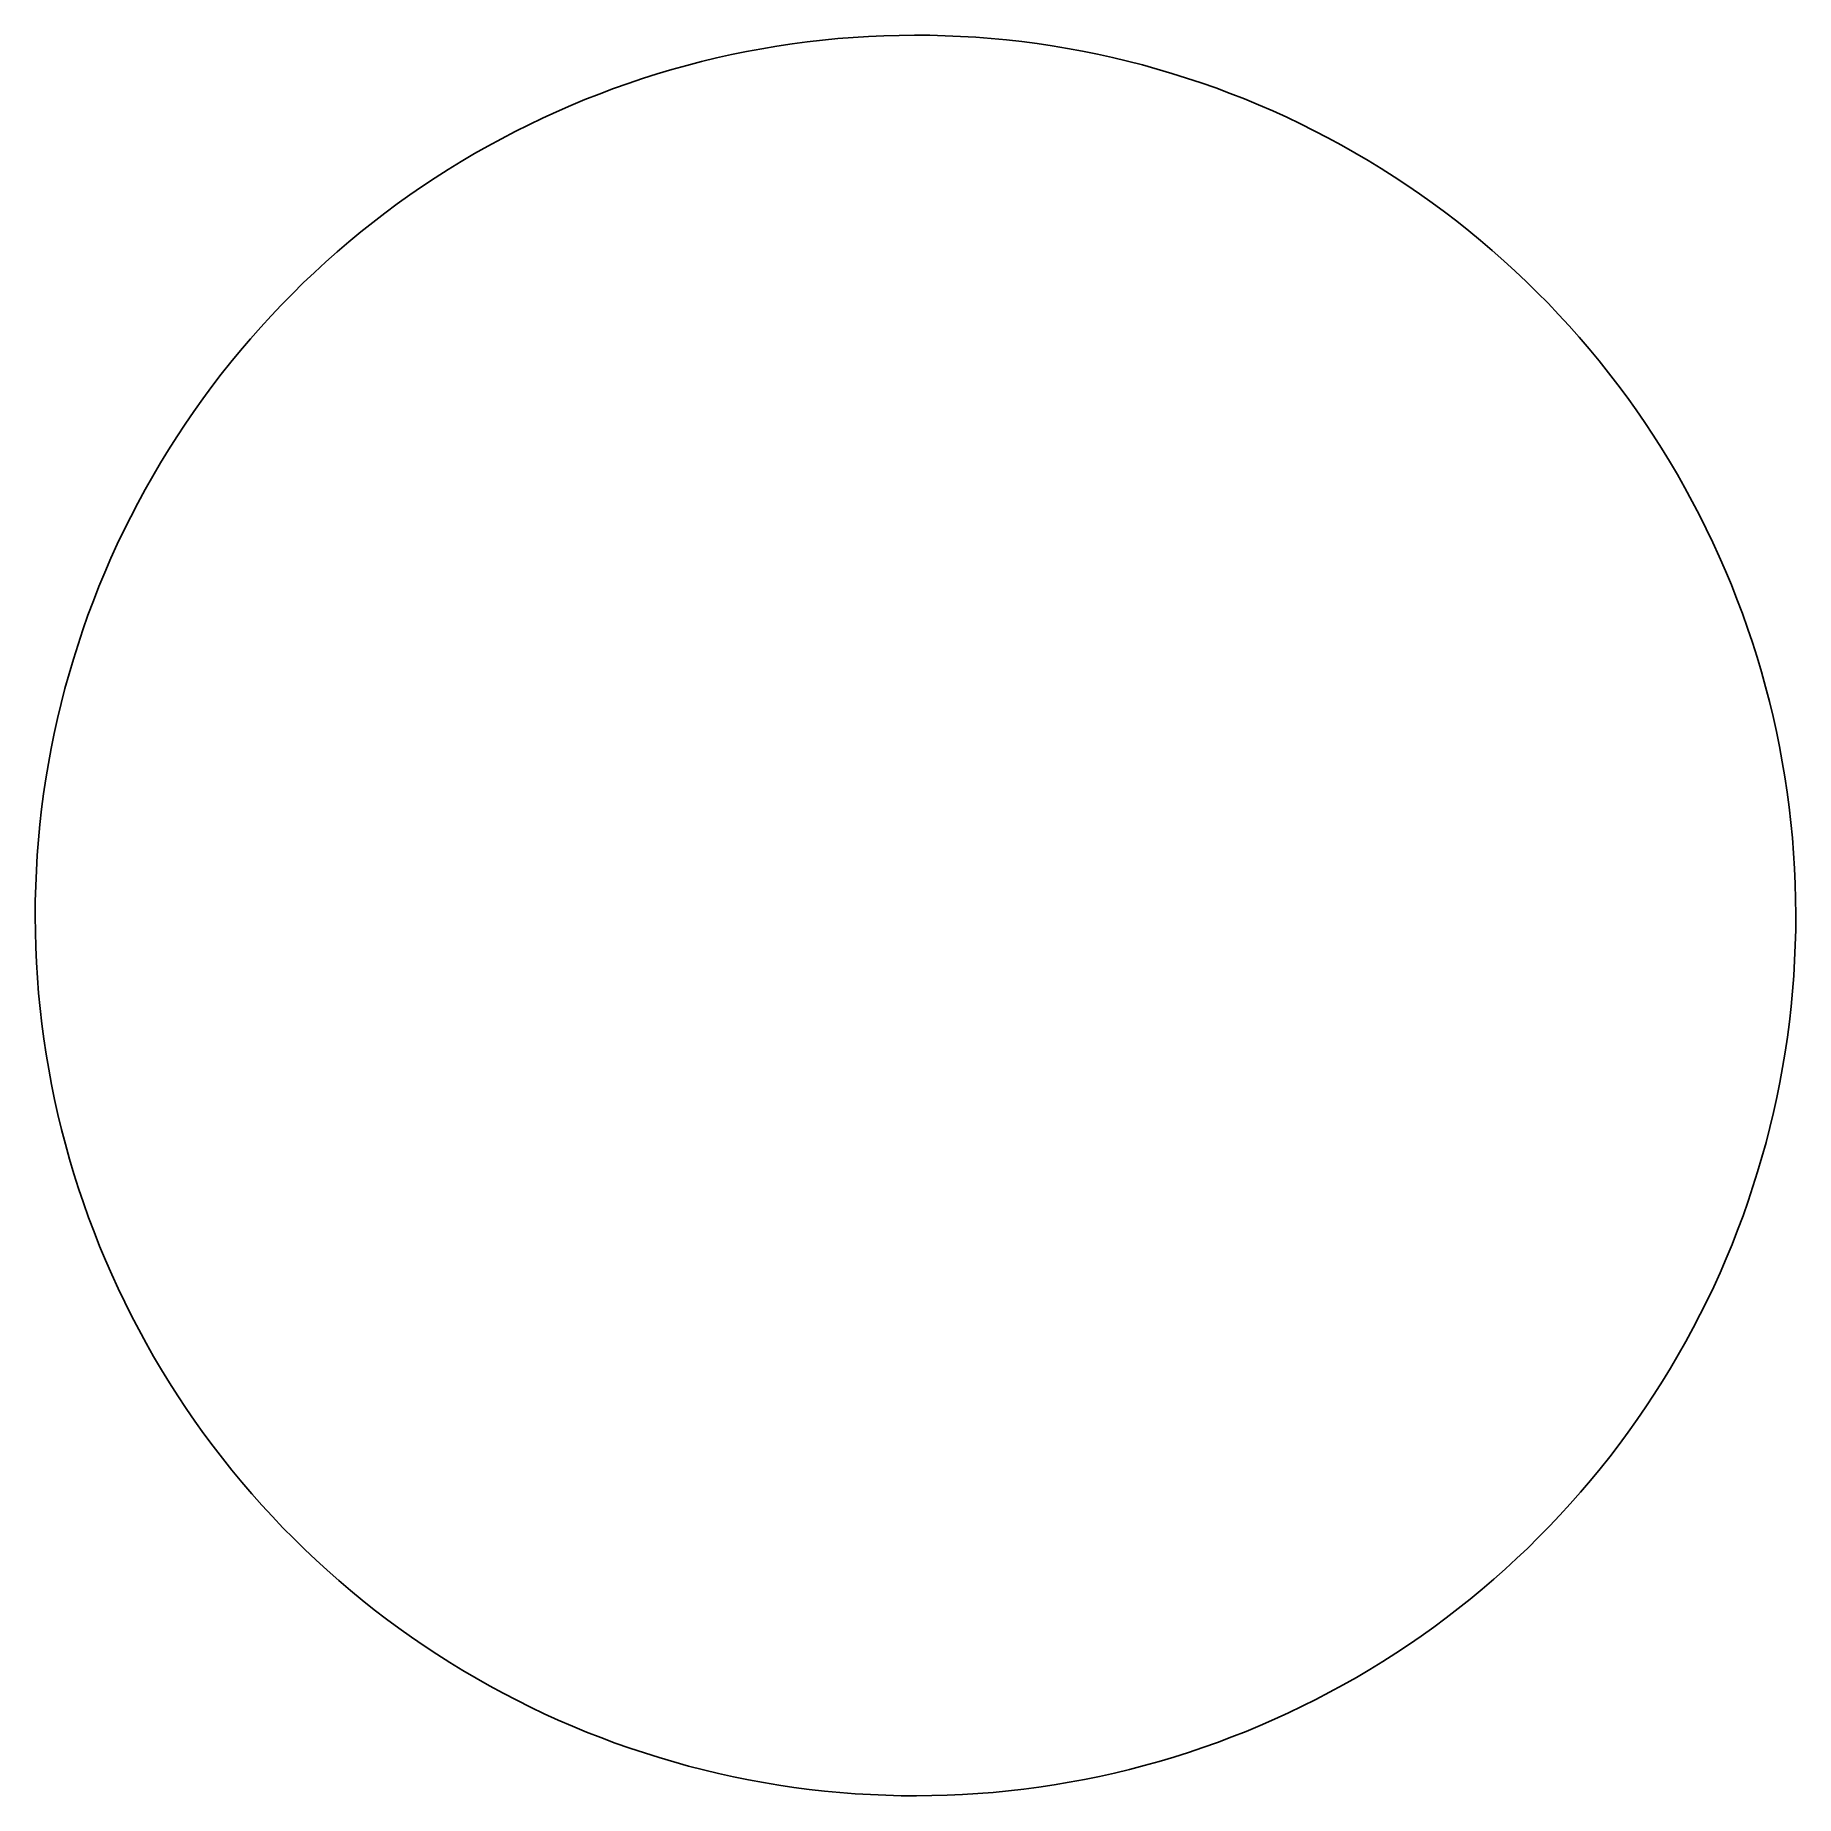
# Model space of a CAD drawing. Extents: x -7969574682030 to 12623199112121, y -20326424137810 to 266349656341.
import ezdxf

# ---------------------------------------------------------------- set-up
doc = ezdxf.new("R2010")
doc.units = 0

msp = doc.modelspace()

# ---------------------------------------------------------------- linework, layer by layer
at = {"layer": '5'}
for p, q in [((1239697758204.136719, 208804700231.580078), (1061170900000.047852, 188272511666.314453)), ((1418555762002.895996, 226218038355.71875), (1239697758204.136719, 208804700231.580078)), ((1597690429515.731445, 240507221767.25), (1418555762002.895996, 226218038355.71875)), ((1777047194587.602051, 251667897842.486328), (1597690429515.731445, 240507221767.25)), ((1956571423410.398682, 259696666931.375), (1777047194587.602051, 251667897842.486328)), ((2136208431164.931152, 264591083393.080078), (1956571423410.398682, 259696666931.375)), ((2315903498678.454102, 266349656340.929688), (2136208431164.931152, 264591083393.080078)), ((2495601889092.657715, 264971850096.572266), (2315903498678.454102, 266349656340.929688)), ((2675248864537.043945, 260458084353.132812), (2495601889092.657715, 264971850096.572266)), ((2854789702802.612793, 252809734047.386719), (2675248864537.043945, 260458084353.132812)), ((3034169714010.776855, 242029128940.925781), (2854789702802.612793, 252809734047.386719)), ((3213334257272.428711, 228119552910.5), (3034169714010.776855, 242029128940.925781)), ((3392228757332.084473, 211085242947.712891), (3213334257272.428711, 228119552910.5)), ((3570798721192.036133, 190931387868.394531), (3392228757332.084473, 211085242947.712891)), ((139.875982, 20.177312), (-174693901596.929688, -42136095711.076172)), ((89.294645, 24.414568), (89.293474, 24.356192)), ((89.293474, 24.356192), (89.297021, 24.297911)), ((89.300526, 24.47266), (89.294645, 24.414568)), ((89.297021, 24.297911), (89.306171, 24.230831)), ((89.311078, 24.530087), (89.300526, 24.47266)), ((89.306171, 24.230831), (89.321822, 24.164964)), ((89.328187, 24.5821), (89.311078, 24.530087)), ((89.321822, 24.164964), (89.343823, 24.100938)), ((89.350921, 24.631913), (89.328187, 24.5821)), ((89.343823, 24.100938), (89.371065, 24.046338)), ((89.379003, 24.678919), (89.350921, 24.631913)), ((89.371065, 24.046338), (89.404137, 23.995059)), ((89.412091, 24.722546), (89.379003, 24.678919)), ((89.404137, 23.995059), (89.442637, 23.94772)), ((89.449782, 24.762263), (89.412091, 24.722546)), ((89.442637, 23.94772), (89.486101, 23.904894)), ((89.512947, 24.815362), (89.449782, 24.762263)), ((89.486101, 23.904894), (89.532414, 23.865316)), ((89.579701, 24.863873), (89.512947, 24.815362)), ((89.532414, 23.865316), (89.582335, 23.830399)), ((89.64971, 24.907554), (89.579701, 24.863873)), ((89.582335, 23.830399), (89.635397, 23.800471)), ((89.635397, 23.800471), (89.691103, 23.77581)), ((89.748954, 24.961906), (89.64971, 24.907554)), ((89.691103, 23.77581), (89.7409, 23.760467)), ((89.7409, 23.760467), (89.792079, 23.750677)), ((89.849639, 25.013539), (89.748954, 24.961906)), ((89.792079, 23.750677), (89.844023, 23.746559)), ((89.844023, 23.746559), (89.896105, 23.748161)), ((90.324795, 25.250428), (89.849639, 25.013539)), ((89.896105, 23.748161), (89.956463, 23.754365)), ((89.956463, 23.754365), (90.016267, 23.764613)), ((90.016267, 23.764613), (90.075246, 23.778859)), ((90.075246, 23.778859), (90.254387, 23.8264)), ((90.254387, 23.8264), (90.88727, 23.98673)), ((90.481411, 25.327901), (90.324795, 25.250428)), ((90.639826, 25.401628), (90.481411, 25.327901)), ((90.799951, 25.471565), (90.639826, 25.401628)), ((90.904206, 25.513051), (90.799951, 25.471565)), ((90.88727, 23.98673), (91.202963, 24.06179)), ((91.009839, 25.550893), (90.904206, 25.513051)), ((91.116721, 25.585046), (91.009839, 25.550893)), ((91.24648, 25.621722), (91.116721, 25.585046)), ((91.202963, 24.06179), (91.520152, 24.130248)), ((91.376945, 25.655806), (91.24648, 25.621722)), ((91.44518, 25.676555), (91.376945, 25.655806)), ((91.511568, 25.702614), (91.44518, 25.676555)), ((91.575697, 25.733823), (91.511568, 25.702614)), ((91.520152, 24.130248), (91.613876, 24.145461)), ((91.637168, 25.769986), (91.575697, 25.733823)), ((91.613876, 24.145461), (91.708268, 24.155738)), ((91.744203, 25.845965), (91.637168, 25.769986)), ((91.708268, 24.155738), (91.803069, 24.161051)), ((91.848315, 25.925902), (91.744203, 25.845965)), ((91.803069, 24.161051), (91.944649, 24.167264)), ((91.949357, 26.009686), (91.848315, 25.925902)), ((91.944649, 24.167264), (92.085986, 24.177614)), ((92.103418, 26.137687), (91.949357, 26.009686)), ((92.085986, 24.177614), (92.189027, 24.188211)), ((92.261547, 26.260627), (92.103418, 26.137687)), ((92.189027, 24.188211), (92.291726, 24.20173)), ((92.325314, 26.304047), (92.261547, 26.260627)), ((92.291726, 24.20173), (92.361728, 24.215062)), ((92.392977, 26.341104), (92.325314, 26.304047)), ((92.361728, 24.215062), (92.430452, 24.233902)), ((92.463902, 26.371453), (92.392977, 26.341104)), ((92.430452, 24.233902), (92.497466, 24.258133)), ((92.564708, 26.406421), (92.463902, 26.371453)), ((92.497466, 24.258133), (92.559801, 24.291388)), ((92.559801, 24.291388), (92.619788, 24.32871)), ((92.666257, 26.439172), (92.564708, 26.406421)), ((92.619788, 24.32871), (92.677163, 24.369936)), ((92.8359, 26.489227), (92.666257, 26.439172)), ((92.677163, 24.369936), (92.76613, 24.435772)), ((92.76613, 24.435772), (92.856861, 24.499155)), ((93.00715, 26.53347), (92.8359, 26.489227)), ((92.856861, 24.499155), (92.96346, 24.567622)), ((92.96346, 24.567622), (93.073567, 24.630292)), ((93.091303, 26.551102), (93.00715, 26.53347)), ((93.073567, 24.630292), (93.186866, 24.686988)), ((93.176389, 26.563463), (93.091303, 26.551102)), ((93.26208, 26.570506), (93.176389, 26.563463)), ((93.186866, 24.686988), (93.303034, 24.737546)), ((93.348043, 26.572203), (93.26208, 26.570506)), ((93.303034, 24.737546), (93.421738, 24.781822)), ((93.445793, 26.561842), (93.348043, 26.572203)), ((93.421738, 24.781822), (93.542639, 24.81969)), ((93.543176, 26.54847), (93.445793, 26.561842)), ((93.542639, 24.81969), (93.665392, 24.851041)), ((93.60795, 26.54081), (93.543176, 26.54847)), ((93.6731, 26.537679), (93.60795, 26.54081)), ((93.665392, 24.851041), (93.789644, 24.875786)), ((93.738309, 26.539091), (93.6731, 26.537679)), ((93.861987, 26.552782), (93.738309, 26.539091)), ((93.789644, 24.875786), (93.915042, 24.893854)), ((93.985064, 26.571098), (93.861987, 26.552782)), ((93.915042, 24.893854), (94.041227, 24.905193)), ((94.231819, 26.61242), (93.985064, 26.571098)), ((94.041227, 24.905193), (94.206076, 24.912421)), ((94.206076, 24.912421), (94.371075, 24.914143)), ((94.333911, 26.633528), (94.231819, 26.61242)), ((94.434455, 26.66108), (94.333911, 26.633528)), ((94.371075, 24.914143), (94.481377, 24.916311)), ((94.489151, 26.682243), (94.434455, 26.66108)), ((94.481377, 24.916311), (94.591423, 24.924126)), ((94.541492, 26.7087), (94.489151, 26.682243)), ((94.590967, 26.740192), (94.541492, 26.7087)), ((94.637092, 26.776412), (94.590967, 26.740192)), ((94.591423, 24.924126), (94.700924, 24.937568)), ((94.705866, 26.841866), (94.637092, 26.776412)), ((94.700924, 24.937568), (94.826571, 24.958763)), ((94.771336, 26.910625), (94.705866, 26.841866)), ((94.835258, 26.979562), (94.771336, 26.910625)), ((94.826571, 24.958763), (94.95092, 24.986578)), ((94.900844, 27.046917), (94.835258, 26.979562)), ((94.959874, 27.102903), (94.900844, 27.046917)), ((94.95092, 24.986578), (95.073622, 25.020935)), ((95.023963, 27.153019), (94.959874, 27.102903)), ((95.09253, 27.19681), (95.023963, 27.153019)), ((95.073622, 25.020935), (95.194335, 25.061738)), ((95.164951, 27.233878), (95.09253, 27.19681)), ((95.240571, 27.263888), (95.164951, 27.233878)), ((95.194335, 25.061738), (95.300095, 25.106094)), ((95.318703, 27.286567), (95.240571, 27.263888)), ((95.300095, 25.106094), (95.402745, 25.15724)), ((95.42536, 27.318049), (95.318703, 27.286567)), ((95.402745, 25.15724), (95.501847, 25.21496)), ((95.533857, 27.342442), (95.42536, 27.318049)), ((95.501847, 25.21496), (95.596981, 25.279009)), ((95.605102, 27.353161), (95.533857, 27.342442)), ((95.596981, 25.279009), (95.687745, 25.349114)), ((95.676966, 27.358271), (95.605102, 27.353161)), ((95.749011, 27.357741), (95.676966, 27.358271)), ((95.687745, 25.349114), (95.769987, 25.41567)), ((95.814943, 27.352069), (95.749011, 27.357741)), ((95.769987, 25.41567), (95.854068, 25.479888)), ((95.879983, 27.339855), (95.814943, 27.352069)), ((95.854068, 25.479888), (95.907322, 25.517211)), ((96.010955, 27.312081), (95.879983, 27.339855)), ((95.907322, 25.517211), (95.962838, 25.551082)), ((95.962838, 25.551082), (96.02039, 25.581362)), ((96.067464, 27.3102), (96.010955, 27.312081)), ((96.02039, 25.581362), (96.117481, 25.622982)), ((96.123924, 27.313219), (96.067464, 27.3102)), ((96.117481, 25.622982), (96.216432, 25.659965)), ((96.179911, 27.321114), (96.123924, 27.313219)), ((96.348867, 27.355492), (96.179911, 27.321114)), ((96.216432, 25.659965), (96.317019, 25.692231)), ((96.317019, 25.692231), (96.464587, 25.732311)), ((96.445368, 27.379755), (96.348867, 27.355492)), ((96.540424, 27.409179), (96.445368, 27.379755)), ((96.464587, 25.732311), (96.613649, 25.766416)), ((96.633757, 27.443677), (96.540424, 27.409179)), ((96.613649, 25.766416), (96.696126, 25.782154)), ((96.710785, 27.480187), (96.633757, 27.443677)), ((96.696126, 25.782154), (96.779374, 25.793102)), ((96.784315, 27.523309), (96.710785, 27.480187)), ((96.779374, 25.793102), (96.863115, 25.799223)), ((96.853781, 27.572712), (96.784315, 27.523309)), ((96.918648, 27.628016), (96.853781, 27.572712)), ((96.863115, 25.799223), (96.94707, 25.800496)), ((96.971127, 27.681363), (96.918648, 27.628016)), ((96.94707, 25.800496), (97.017346, 25.794523)), ((97.020158, 27.737895), (96.971127, 27.681363)), ((97.017346, 25.794523), (97.086593, 25.781141)), ((97.066432, 27.793496), (97.020158, 27.737895)), ((97.114251, 27.847774), (97.066432, 27.793496)), ((97.086593, 25.781141), (97.154034, 25.7605)), ((97.150258, 27.883961), (97.114251, 27.847774)), ((97.190516, 27.915353), (97.150258, 27.883961)), ((97.154034, 25.7605), (97.21891, 25.732834)), ((97.234388, 27.941454), (97.190516, 27.915353)), ((97.21891, 25.732834), (97.280491, 25.698452)), ((97.281184, 27.961855), (97.234388, 27.941454)), ((97.280491, 25.698452), (97.327455, 25.670927)), ((97.330167, 27.976234), (97.281184, 27.961855)), ((97.327455, 25.670927), (97.377354, 25.649169)), ((97.380565, 27.984363), (97.330167, 27.976234)), ((97.377354, 25.649169), (97.429481, 25.633485)), ((97.467083, 27.988262), (97.380565, 27.984363)), ((97.429481, 25.633485), (97.483101, 25.624097)), ((97.553676, 27.98686), (97.467083, 27.988262)), ((97.483101, 25.624097), (97.537456, 25.621137)), ((97.537456, 25.621137), (97.591779, 25.624648)), ((97.640022, 27.980162), (97.553676, 27.98686)), ((97.591779, 25.624648), (97.645301, 25.634578)), ((97.725796, 27.968193), (97.640022, 27.980162)), ((97.645301, 25.634578), (97.697267, 25.650789)), ((97.697267, 25.650789), (97.754898, 25.675533)), ((97.898684, 27.937338), (97.725796, 27.968193)), ((97.754898, 25.675533), (97.810039, 25.705416)), ((97.810039, 25.705416), (97.862233, 25.740192)), ((97.862233, 25.740192), (97.911047, 25.779572)), ((98.071027, 27.90357), (97.898684, 27.937338)), ((97.911047, 25.779572), (97.984331, 25.84478)), ((97.984331, 25.84478), (98.054968, 25.912847)), ((98.054968, 25.912847), (98.122845, 25.983666)), ((98.148372, 27.891783), (98.071027, 27.90357)), ((98.122845, 25.983666), (98.192888, 26.05695)), ((98.226338, 27.885261), (98.148372, 27.891783)), ((98.192888, 26.05695), (98.265073, 26.128126)), ((98.304567, 27.884035), (98.226338, 27.885261)), ((98.265073, 26.128126), (98.311404, 26.169964)), ((98.382699, 27.88811), (98.304567, 27.884035)), ((98.311404, 26.169964), (98.360959, 26.207926)), ((98.360959, 26.207926), (98.413416, 26.241766)), ((98.460375, 27.897467), (98.382699, 27.88811)), ((98.413416, 26.241766), (98.470137, 26.269361)), ((98.655787, 27.931566), (98.460375, 27.897467)), ((98.470137, 26.269361), (98.529715, 26.29008)), ((98.529715, 26.29008), (98.591318, 26.303635)), ((98.591318, 26.303635), (98.65409, 26.309836)), ((98.65409, 26.309836), (98.734574, 26.309549)), ((98.849724, 27.973241), (98.655787, 27.931566)), ((98.734574, 26.309549), (98.814895, 26.30443)), ((98.814895, 26.30443), (98.894764, 26.294497)), ((99.212003, 28.059227), (98.849724, 27.973241)), ((98.894764, 26.294497), (98.997921, 26.271873)), ((98.997921, 26.271873), (99.099344, 26.242438)), ((99.099344, 26.242438), (99.198585, 26.206322)), ((99.198585, 26.206322), (99.34978, 26.148246)), ((99.394046, 28.107191), (99.212003, 28.059227)), ((99.34978, 26.148246), (99.502407, 26.094046)), ((99.574281, 28.161556), (99.394046, 28.107191)), ((99.502407, 26.094046), (99.575868, 26.07127)), ((99.652741, 28.192324), (99.574281, 28.161556)), ((99.575868, 26.07127), (99.650295, 26.051881)), ((99.650295, 26.051881), (99.725531, 26.035917)), ((99.728108, 28.230039), (99.652741, 28.192324)), ((99.725531, 26.035917), (99.781021, 26.027961)), ((99.806093, 28.275664), (99.728108, 28.230039)), ((99.781021, 26.027961), (99.836998, 26.024945)), ((99.881935, 28.324771), (99.806093, 28.275664)), ((99.836998, 26.024945), (99.893022, 26.026894)), ((100.189588, 28.536647), (99.881935, 28.324771)), ((99.893022, 26.026894), (99.948654, 26.033791)), ((99.948654, 26.033791), (99.996935, 26.047482)), ((99.996935, 26.047482), (100.043217, 26.066883)), ((100.043217, 26.066883), (100.086829, 26.091711)), ((100.086829, 26.091711), (100.158231, 26.141945)), ((100.158231, 26.141945), (100.225004, 26.198184)), ((100.27691, 28.590211), (100.189588, 28.536647)), ((100.225004, 26.198184), (100.31928, 26.279045)), ((100.367887, 28.6373), (100.27691, 28.590211)), ((100.31928, 26.279045), (100.418009, 26.354402)), ((100.462041, 28.677666), (100.367887, 28.6373)), ((100.418009, 26.354402), (100.479921, 26.396261)), ((100.558874, 28.711097), (100.462041, 28.677666)), ((100.479921, 26.396261), (100.544341, 26.434146)), ((100.544341, 26.434146), (100.611014, 26.467907)), ((100.657877, 28.737415), (100.558874, 28.711097)), ((100.611014, 26.467907), (100.688605, 26.501569)), ((100.802305, 28.771413), (100.657877, 28.737415)), ((100.688605, 26.501569), (100.767923, 26.530929)), ((100.767923, 26.530929), (100.84873, 26.555898)), ((100.792278, 18.276524), (100.780807, 18.194559)), ((100.780807, 18.194559), (100.781375, 18.161913)), ((100.781375, 18.161913), (100.789592, 18.130312)), ((100.789592, 18.130312), (100.805, 18.101525)), ((100.80927, 18.357526), (100.792278, 18.276524)), ((100.94742, 28.802347), (100.802305, 28.771413)), ((100.805, 18.101525), (100.826736, 18.07716)), ((100.831704, 18.437192), (100.80927, 18.357526)), ((100.826736, 18.07716), (100.849671, 18.066048)), ((100.859478, 18.515157), (100.831704, 18.437192)), ((100.84873, 26.555898), (100.930785, 26.576403)), ((100.849671, 18.066048), (100.874668, 18.061081)), ((100.892464, 18.591064), (100.859478, 18.515157)), ((100.874668, 18.061081), (100.90011, 18.062581)), ((100.930511, 18.664564), (100.892464, 18.591064)), ((100.90011, 18.062581), (100.937698, 18.073198)), ((100.989205, 18.760988), (100.930511, 18.664564)), ((100.930785, 26.576403), (101.036724, 26.597419)), ((100.937698, 18.073198), (100.973484, 18.088848)), ((101.043355, 28.819746), (100.94742, 28.802347)), ((100.973484, 18.088848), (101.020297, 18.117975)), ((101.053343, 18.853879), (100.989205, 18.760988)), ((101.020297, 18.117975), (101.063987, 18.151605)), ((101.036724, 26.597419), (101.143362, 26.614539)), ((101.139923, 28.833195), (101.043355, 28.819746)), ((101.122713, 18.942932), (101.053343, 18.853879)), ((101.063987, 18.151605), (101.104125, 18.189406)), ((101.104125, 18.189406), (101.166684, 18.254661)), ((101.197085, 19.02785), (101.122713, 18.942932)), ((101.236962, 28.842671), (101.139923, 28.833195)), ((101.143362, 26.614539), (101.250555, 26.627739)), ((101.166684, 18.254661), (101.226722, 18.322242)), ((101.276215, 19.108355), (101.197085, 19.02785)), ((101.226722, 18.322242), (101.298476, 18.404547)), ((101.286337, 28.8421), (101.236962, 28.842671)), ((101.250555, 26.627739), (101.324255, 26.629705)), ((101.330091, 19.157034), (101.276215, 19.108355)), ((101.335359, 28.836179), (101.286337, 28.8421)), ((101.298476, 18.404547), (101.373485, 18.483896)), ((101.324255, 26.629705), (101.397825, 26.6249)), ((101.388079, 19.200735), (101.330091, 19.157034)), ((101.38345, 28.82498), (101.335359, 28.836179)), ((101.373485, 18.483896), (101.451629, 18.560161)), ((101.430045, 28.808634), (101.38345, 28.82498)), ((101.44972, 19.239112), (101.388079, 19.200735)), ((101.397825, 26.6249), (101.470644, 26.613367)), ((101.527851, 28.766034), (101.430045, 28.808634)), ((101.514526, 19.271861), (101.44972, 19.239112)), ((101.451629, 18.560161), (101.50169, 18.602862)), ((101.470644, 26.613367), (101.542098, 26.595202)), ((101.50169, 18.602862), (101.554992, 18.641441)), ((101.581985, 19.298724), (101.514526, 19.271861)), ((101.623127, 28.718039), (101.527851, 28.766034)), ((101.542098, 26.595202), (101.688299, 26.55012)), ((101.554992, 18.641441), (101.611197, 18.675653)), ((101.651564, 19.319487), (101.581985, 19.298724)), ((101.611197, 18.675653), (101.640914, 18.690051)), ((101.686965, 28.685977), (101.623127, 28.718039)), ((101.640914, 18.690051), (101.672486, 18.699728)), ((101.722712, 19.333988), (101.651564, 19.319487)), ((101.672486, 18.699728), (101.705167, 18.704456)), ((101.751849, 28.656088), (101.686965, 28.685977)), ((101.688299, 26.55012), (101.83364, 26.502341)), ((101.705167, 18.704456), (101.738186, 18.704124)), ((101.794867, 19.342111), (101.722712, 19.333988)), ((101.738186, 18.704124), (101.770766, 18.698739)), ((101.809859, 28.63218), (101.751849, 28.656088)), ((101.770766, 18.698739), (101.803231, 18.68386)), ((101.881225, 19.347944), (101.794867, 19.342111)), ((101.803231, 18.68386), (101.832753, 18.663763)), ((101.869894, 28.61394), (101.809859, 28.63218)), ((101.820303, 16.8819), (101.815333, 16.847546)), ((101.815333, 16.847546), (101.81539, 16.812834)), ((101.81539, 16.812834), (101.826558, 16.730929)), ((101.830195, 16.915172), (101.820303, 16.8819)), ((101.826558, 16.730929), (101.843231, 16.649965)), ((101.844801, 16.946661), (101.830195, 16.915172)), ((101.832753, 18.663763), (101.858499, 18.639014)), ((101.83364, 26.502341), (101.981752, 26.454729)), ((101.843231, 16.649965), (101.868127, 16.543937)), ((101.863812, 16.975703), (101.844801, 16.946661)), ((101.858499, 18.639014), (101.892618, 18.593184)), ((101.901597, 17.016177), (101.863812, 16.975703)), ((101.868127, 16.543937), (101.895433, 16.438504)), ((101.931399, 28.601533), (101.869894, 28.61394)), ((101.967751, 19.350171), (101.881225, 19.347944)), ((101.892618, 18.593184), (101.922312, 18.544371)), ((101.895433, 16.438504), (101.918227, 16.366078)), ((101.944528, 17.051145), (101.901597, 17.016177)), ((101.918227, 16.366078), (101.946148, 16.29547)), ((101.922312, 18.544371), (101.947322, 18.493)), ((101.99381, 28.595075), (101.931399, 28.601533)), ((101.991809, 17.07996), (101.944528, 17.051145)), ((101.946148, 16.29547), (101.979054, 16.227043)), ((101.947322, 18.493), (102.006102, 18.346986)), ((102.054281, 19.348324), (101.967751, 19.350171)), ((101.979054, 16.227043), (101.999463, 16.196066)), ((101.981752, 26.454729), (102.131364, 26.41207)), ((102.053087, 17.110226), (101.991809, 17.07996)), ((102.07498, 28.594898), (101.99381, 28.595075)), ((101.999463, 16.196066), (102.023763, 16.168036)), ((102.006102, 18.346986), (102.040257, 18.261788)), ((102.023763, 16.168036), (102.051531, 16.143438)), ((102.040257, 18.261788), (102.077632, 18.177953)), ((102.051531, 16.143438), (102.076171, 16.128113)), ((102.1161, 17.136694), (102.053087, 17.110226)), ((102.140538, 19.341206), (102.054281, 19.348324)), ((102.155846, 28.601922), (102.07498, 28.594898)), ((102.076171, 16.128113), (102.103078, 16.117253)), ((102.077632, 18.177953), (102.103685, 18.131601)), ((102.103078, 16.117253), (102.121422, 16.115667)), ((102.103685, 18.131601), (102.134052, 18.087953)), ((102.180611, 17.159265), (102.1161, 17.136694)), ((102.121422, 16.115667), (102.139267, 16.120204)), ((102.131364, 26.41207), (102.204619, 26.395334)), ((102.134052, 18.087953), (102.168454, 18.047409)), ((102.139267, 16.120204), (102.154626, 16.130358)), ((102.2262, 19.328842), (102.140538, 19.341206)), ((102.154626, 16.130358), (102.164633, 16.148308)), ((102.235771, 28.616092), (102.155846, 28.601922)), ((102.164633, 16.148308), (102.171352, 16.16773)), ((102.168454, 18.047409), (102.206576, 18.010341)), ((102.171352, 16.16773), (102.174576, 16.188026)), ((102.174576, 16.188026), (102.176836, 16.245695)), ((102.176836, 16.245695), (102.179689, 16.312213)), ((102.179689, 16.312213), (102.189189, 16.378111)), ((102.246427, 17.184082), (102.180611, 17.159265)), ((102.189189, 16.378111), (102.200469, 16.414678)), ((102.200469, 16.414678), (102.216637, 16.449362)), ((102.204619, 26.395334), (102.278972, 26.384472)), ((102.206576, 18.010341), (102.253054, 17.975754)), ((102.216637, 16.449362), (102.237391, 16.481513)), ((102.310949, 19.311279), (102.2262, 19.328842)), ((102.374066, 28.64882), (102.235771, 28.616092)), ((102.237391, 16.481513), (102.262342, 16.510528)), ((102.309556, 17.215106), (102.246427, 17.184082)), ((102.253054, 17.975754), (102.303539, 17.947333)), ((102.262342, 16.510528), (102.298039, 16.538252)), ((102.278972, 26.384472), (102.353954, 26.379553)), ((102.298039, 16.538252), (102.337748, 16.55984)), ((102.303539, 17.947333), (102.357218, 17.925536)), ((102.369413, 17.25205), (102.309556, 17.215106)), ((102.386022, 19.287365), (102.310949, 19.311279)), ((102.337748, 16.55984), (102.380425, 16.574724)), ((102.353954, 26.379553), (102.429088, 26.380607)), ((102.357218, 17.925536), (102.413226, 17.910715)), ((102.530931, 17.367827), (102.369413, 17.25205)), ((102.510908, 28.687174), (102.374066, 28.64882)), ((102.380425, 16.574724), (102.498508, 16.602047)), ((102.458508, 19.256485), (102.386022, 19.287365)), ((102.413226, 17.910715), (102.465775, 17.905957)), ((102.429088, 26.380607), (102.495875, 26.391632)), ((102.527763, 19.218913), (102.458508, 19.256485)), ((102.465775, 17.905957), (102.518461, 17.908813)), ((102.495875, 26.391632), (102.561641, 26.407655)), ((102.498508, 16.602047), (102.544327, 16.615483)), ((102.646068, 28.731091), (102.510908, 28.687174)), ((102.518461, 17.908813), (102.570188, 17.919224)), ((102.59317, 19.174984), (102.527763, 19.218913)), ((102.582888, 17.401874), (102.530931, 17.367827)), ((102.544327, 16.615483), (102.588783, 16.632907)), ((102.561641, 26.407655), (102.626015, 26.428585)), ((102.570188, 17.919224), (102.619876, 17.936974)), ((102.636792, 17.432746), (102.582888, 17.401874)), ((102.588783, 16.632907), (102.621821, 16.65149)), ((102.654148, 19.125089), (102.59317, 19.174984)), ((102.619876, 17.936974), (102.647094, 17.952206)), ((102.621821, 16.65149), (102.652092, 16.674302)), ((102.626015, 26.428585), (102.723596, 26.460894)), ((102.692449, 17.460333), (102.636792, 17.432746)), ((102.779319, 28.780496), (102.646068, 28.731091)), ((102.647094, 17.952206), (102.67225, 17.970645)), ((102.652092, 16.674302), (102.679059, 16.70094)), ((102.732119, 19.051261), (102.654148, 19.125089)), ((102.67225, 17.970645), (102.694968, 17.992016)), ((102.679059, 16.70094), (102.723482, 16.758063)), ((102.774735, 17.49199), (102.692449, 17.460333)), ((102.694968, 17.992016), (102.770599, 18.068749)), ((102.723482, 16.758063), (102.762222, 16.819184)), ((102.723596, 26.460894), (102.822941, 26.487287)), ((102.733603, 33.170023), (102.730824, 33.117768)), ((102.730824, 33.117768), (102.734111, 33.065543)), ((102.806173, 18.973503), (102.732119, 19.051261)), ((102.744474, 33.23984), (102.733603, 33.170023)), ((102.734111, 33.065543), (102.743418, 33.014049)), ((102.743418, 33.014049), (102.758622, 32.963978)), ((102.760531, 33.30865), (102.744474, 33.23984)), ((102.758622, 32.963978), (102.783498, 32.917693)), ((102.781684, 33.376068), (102.760531, 33.30865)), ((102.762222, 16.819184), (102.789326, 16.861052)), ((102.770599, 18.068749), (102.792009, 18.086481)), ((102.859373, 17.516684), (102.774735, 17.49199)), ((102.852649, 28.81791), (102.779319, 28.780496)), ((102.802518, 33.429392), (102.781684, 33.376068)), ((102.783498, 32.917693), (102.814919, 32.875576)), ((102.789326, 16.861052), (102.820398, 16.900066)), ((102.792009, 18.086481), (102.816641, 18.099368)), ((102.827929, 33.480693), (102.802518, 33.429392)), ((102.876109, 18.892023), (102.806173, 18.973503)), ((102.814919, 32.875576), (102.855986, 32.830813)), ((102.816641, 18.099368), (102.843417, 18.106844)), ((102.820398, 16.900066), (102.85514, 16.935852)), ((102.822941, 26.487287), (102.880014, 26.498492)), ((102.857724, 33.529578), (102.827929, 33.480693)), ((102.843417, 18.106844), (102.871162, 18.108582)), ((102.923121, 28.860463), (102.852649, 28.81791)), ((102.85514, 16.935852), (102.892064, 16.960606)), ((102.855986, 32.830813), (102.900365, 32.789334)), ((102.891674, 33.575674), (102.857724, 33.529578)), ((102.945773, 17.534243), (102.859373, 17.516684)), ((102.871162, 18.108582), (102.906977, 18.101013)), ((102.975716, 18.773141), (102.876109, 18.892023)), ((102.878309, 15.855729), (102.876403, 15.7893)), ((102.876403, 15.7893), (102.881499, 15.723041)), ((102.887198, 15.921587), (102.878309, 15.855729)), ((102.880014, 26.498492), (102.937817, 26.504961)), ((102.881499, 15.723041), (102.894472, 15.65447)), ((102.90297, 15.986144), (102.887198, 15.921587)), ((102.948075, 33.64461), (102.891674, 33.575674)), ((102.892064, 16.960606), (102.931742, 16.980652)), ((102.894472, 15.65447), (102.913703, 15.587386)), ((102.900365, 32.789334), (102.956805, 32.741674)), ((102.926154, 16.047183), (102.90297, 15.986144)), ((102.906977, 18.101013), (102.940862, 18.087162)), ((102.913703, 15.587386), (102.93903, 15.522358)), ((102.990377, 28.907936), (102.923121, 28.860463)), ((102.954528, 16.10599), (102.926154, 16.047183)), ((102.931742, 16.980652), (102.973577, 16.995687)), ((102.937817, 26.504961), (102.995955, 26.50665)), ((102.93903, 15.522358), (102.970237, 15.459937)), ((102.940862, 18.087162), (102.971724, 18.067476)), ((103.033335, 17.544546), (102.945773, 17.534243)), ((103.007247, 33.711183), (102.948075, 33.64461)), ((102.987881, 16.162124), (102.954528, 16.10599)), ((102.956805, 32.741674), (103.014923, 32.696076)), ((102.970237, 15.459937), (102.995979, 15.419131)), ((102.971724, 18.067476), (102.998116, 18.04549)), ((102.973577, 16.995687), (103.032507, 17.010513)), ((103.02848, 18.714095), (102.975716, 18.773141)), ((103.025961, 16.215164), (102.987881, 16.162124)), ((103.098075, 28.993299), (102.990377, 28.907936)), ((102.995955, 26.50665), (103.042569, 26.50088)), ((102.995979, 15.419131), (103.025798, 15.381201)), ((102.998116, 18.04549), (103.023136, 18.021956)), ((103.06909, 33.775281), (103.007247, 33.711183)), ((103.014923, 32.696076), (103.072925, 32.650812)), ((103.023136, 18.021956), (103.038296, 18.008244)), ((103.025798, 15.381201), (103.059374, 15.346553)), ((103.090339, 16.294835), (103.025961, 16.215164)), ((103.084806, 18.658436), (103.02848, 18.714095)), ((103.032507, 17.010513), (103.092014, 17.02282)), ((103.146885, 17.550271), (103.033335, 17.544546)), ((103.038296, 18.008244), (103.055609, 17.997375)), ((103.042569, 26.50088), (103.087687, 26.48782)), ((103.055609, 17.997375), (103.074548, 17.989682)), ((103.059374, 15.346553), (103.093384, 15.320116)), ((103.148134, 33.853164), (103.06909, 33.775281)), ((103.072925, 32.650812), (103.12948, 32.603752)), ((103.074548, 17.989682), (103.116837, 17.98274)), ((103.114531, 18.633391), (103.084806, 18.658436)), ((103.087687, 26.48782), (103.130176, 26.467799)), ((103.158566, 16.371237), (103.090339, 16.294835)), ((103.092014, 17.02282), (103.151404, 17.031235)), ((103.093384, 15.320116), (103.131124, 15.299347)), ((103.201434, 29.083869), (103.098075, 28.993299)), ((103.147648, 18.613043), (103.114531, 18.633391)), ((103.116837, 17.98274), (103.159604, 17.979985)), ((103.12948, 32.603752), (103.164876, 32.560975)), ((103.130176, 26.467799), (103.16897, 26.441319)), ((103.131124, 15.299347), (103.171656, 15.28476)), ((103.26057, 17.551597), (103.146885, 17.550271)), ((103.183422, 18.597842), (103.147648, 18.613043)), ((103.232067, 33.925753), (103.148134, 33.853164)), ((103.151404, 17.031235), (103.21126, 17.035156)), ((103.230474, 16.444184), (103.158566, 16.371237)), ((103.159604, 17.979985), (103.202435, 17.981443)), ((103.164876, 32.560975), (103.19506, 32.514373)), ((103.16897, 26.441319), (103.382112, 26.275976)), ((103.171656, 15.28476), (103.213976, 15.276719)), ((103.221058, 18.588127), (103.183422, 18.597842)), ((103.19506, 32.514373), (103.246917, 32.424995)), ((103.248882, 29.125163), (103.201434, 29.083869)), ((103.202435, 17.981443), (103.330323, 17.990807)), ((103.21126, 17.035156), (103.251871, 17.033299)), ((103.213976, 15.276719), (103.254458, 15.277624)), ((103.266481, 18.584244), (103.221058, 18.588127)), ((103.294437, 16.51073), (103.230474, 16.444184)), ((103.320533, 33.992742), (103.232067, 33.925753)), ((103.246917, 32.424995), (103.327956, 32.29589)), ((103.300372, 29.161291), (103.248882, 29.125163)), ((103.251871, 17.033299), (103.291862, 17.025992)), ((103.254458, 15.277624), (103.294332, 15.284675)), ((103.374222, 17.548523), (103.26057, 17.551597)), ((103.312063, 18.585099), (103.266481, 18.584244)), ((103.283776, 15.55981), (103.285325, 15.57713)), ((103.286146, 15.542582), (103.283776, 15.55981)), ((103.285325, 15.57713), (103.290716, 15.593663)), ((103.294624, 15.518961), (103.286146, 15.542582)), ((103.290716, 15.593663), (103.3088, 15.621678)), ((103.291862, 17.025992), (103.330506, 17.013367)), ((103.294332, 15.284675), (103.332669, 15.29771)), ((103.354495, 16.580821), (103.294437, 16.51073)), ((103.306441, 15.49682), (103.294624, 15.518961)), ((103.355344, 29.191862), (103.300372, 29.161291)), ((103.321346, 15.476628), (103.306441, 15.49682)), ((103.3088, 15.621678), (103.332879, 15.644744)), ((103.357309, 18.590681), (103.312063, 18.585099)), ((103.41316, 34.053848), (103.320533, 33.992742)), ((103.349898, 15.444667), (103.321346, 15.476628)), ((103.327956, 32.29589), (103.413735, 32.169884)), ((103.330323, 17.990807), (103.408977, 17.993991)), ((103.330506, 17.013367), (103.35385, 16.999273)), ((103.332669, 15.29771), (103.368577, 15.316424)), ((103.332879, 15.644744), (103.382396, 15.677766)), ((103.381454, 15.415665), (103.349898, 15.444667)), ((103.35385, 16.999273), (103.374339, 16.981278)), ((103.377454, 16.6114), (103.354495, 16.580821)), ((103.413201, 29.216542), (103.355344, 29.191862)), ((103.656651, 18.648239), (103.357309, 18.590681)), ((103.368577, 15.316424), (103.385083, 15.328667)), ((103.487839, 17.546062), (103.374222, 17.548523)), ((103.374339, 16.981278), (103.391328, 16.959948)), ((103.396123, 16.644771), (103.377454, 16.6114)), ((103.404523, 15.396795), (103.381454, 15.415665)), ((103.382112, 26.275976), (103.450316, 26.226852)), ((103.382396, 15.677766), (103.434115, 15.70722)), ((103.385083, 15.328667), (103.400136, 15.342659)), ((103.391328, 16.959948), (103.410063, 16.921727)), ((103.410167, 16.680336), (103.396123, 16.644771)), ((103.400136, 15.342659), (103.41258, 15.357906)), ((103.414127, 15.387545), (103.404523, 15.396795)), ((103.408977, 17.993991), (103.487688, 17.992964)), ((103.410063, 16.921727), (103.422239, 16.88094)), ((103.419335, 16.717459), (103.410167, 16.680336)), ((103.41258, 15.357906), (103.420591, 15.375883)), ((103.494954, 34.099529), (103.41316, 34.053848)), ((103.473312, 29.235064), (103.413201, 29.216542)), ((103.413735, 32.169884), (103.480593, 32.081224)), ((103.420591, 15.375883), (103.414127, 15.387545)), ((103.426275, 16.777889), (103.419335, 16.717459)), ((103.422239, 16.88094), (103.427521, 16.838703)), ((103.427521, 16.838703), (103.426275, 16.777889)), ((103.434115, 15.70722), (103.48778, 15.73296)), ((103.450316, 26.226852), (103.521456, 26.182088)), ((103.557658, 29.255606), (103.473312, 29.235064)), ((103.480593, 32.081224), (103.551915, 31.996113)), ((103.487688, 17.992964), (103.541897, 17.986512)), ((103.48778, 15.73296), (103.543556, 15.762785)), ((103.60148, 17.546724), (103.487839, 17.546062)), ((103.579869, 34.139107), (103.494954, 34.099529)), ((103.521456, 26.182088), (103.595255, 26.141857)), ((103.541897, 17.986512), (103.59469, 17.97262)), ((103.543556, 15.762785), (103.59522, 15.799272)), ((103.551915, 31.996113), (103.62751, 31.914774)), ((103.643008, 29.271462), (103.557658, 29.255606)), ((103.667451, 34.172372), (103.579869, 34.139107)), ((103.59469, 17.97262), (103.645054, 17.951556)), ((103.59522, 15.799272), (103.641981, 15.841861)), ((103.595255, 26.141857), (103.652454, 26.11687)), ((103.649187, 17.55041), (103.60148, 17.546724)), ((103.62751, 31.914774), (103.680153, 31.865072)), ((103.641981, 15.841861), (103.66453, 15.872648)), ((103.729103, 29.282584), (103.643008, 29.271462)), ((103.645054, 17.951556), (103.677572, 17.930161)), ((103.696656, 17.556425), (103.649187, 17.55041)), ((103.652454, 26.11687), (103.712244, 26.098947)), ((103.755707, 18.664411), (103.656651, 18.648239)), ((103.66453, 15.872648), (103.681456, 15.90685)), ((103.75723, 34.199144), (103.667451, 34.172372)), ((103.677572, 17.930161), (103.707132, 17.904835)), ((103.680153, 31.865072), (103.736198, 31.819242)), ((103.681456, 15.90685), (103.692258, 15.943451)), ((103.692258, 15.943451), (103.711086, 16.045041)), ((103.730131, 17.5646), (103.696656, 17.556425)), ((103.707132, 17.904835), (103.73326, 17.875982)), ((103.711086, 16.045041), (103.726875, 16.11141)), ((103.712244, 26.098947), (103.773757, 26.08835)), ((103.726875, 16.11141), (103.747712, 16.17637)), ((103.815681, 29.288937), (103.729103, 29.282584)), ((103.762079, 17.577514), (103.730131, 17.5646)), ((103.73326, 17.875982), (103.770882, 17.82222)), ((103.736198, 31.819242), (103.795362, 31.777515)), ((103.747712, 16.17637), (103.769883, 16.22373)), ((103.855649, 18.67364), (103.755707, 18.664411)), ((103.882707, 34.22506), (103.75723, 34.199144)), ((103.791832, 17.594897), (103.762079, 17.577514)), ((103.769883, 16.22373), (103.798091, 16.267761)), ((103.770882, 17.82222), (103.802369, 17.764648)), ((103.773757, 26.08835), (103.836098, 26.085234)), ((103.807457, 17.611463), (103.791832, 17.594897)), ((103.795362, 31.777515), (103.857344, 31.740103)), ((103.798091, 16.267761), (103.831846, 16.3077)), ((103.802369, 17.764648), (103.816125, 17.728996)), ((103.818581, 17.631334), (103.807457, 17.611463)), ((103.88548, 29.288923), (103.815681, 29.288937)), ((103.816125, 17.728996), (103.823587, 17.691517)), ((103.824534, 17.653314), (103.818581, 17.631334)), ((103.820609, 32.633847), (103.822855, 32.675037)), ((103.824416, 32.592772), (103.820609, 32.633847)), ((103.822855, 32.675037), (103.831105, 32.715455)), ((103.823587, 17.691517), (103.824534, 17.653314)), ((103.834194, 32.552696), (103.824416, 32.592772)), ((103.831105, 32.715455), (103.84535, 32.745856)), ((103.831846, 16.3077), (103.870171, 16.33812)), ((103.853763, 32.497104), (103.834194, 32.552696)), ((103.836098, 26.085234), (103.898361, 26.089642)), ((103.84535, 32.745856), (103.864974, 32.773097)), ((103.87663, 32.442786), (103.853763, 32.497104)), ((103.955992, 18.67588), (103.855649, 18.67364)), ((103.857344, 31.740103), (103.921832, 31.707195)), ((103.864974, 32.773097), (103.889299, 32.796237)), ((103.870171, 16.33812), (103.912405, 16.362829)), ((103.902714, 32.389937), (103.87663, 32.442786)), ((104.00934, 34.244564), (103.882707, 34.22506)), ((103.955055, 29.283351), (103.88548, 29.288923)), ((103.889299, 32.796237), (103.924673, 32.819983)), ((103.898361, 26.089642), (103.959641, 26.101511)), ((103.958965, 32.291834), (103.902714, 32.389937)), ((103.912405, 16.362829), (103.957702, 16.381331)), ((103.921832, 31.707195), (103.993216, 31.678016)), ((103.924673, 32.819983), (103.962897, 32.838799)), ((104.023966, 29.272256), (103.955055, 29.283351)), ((104.035112, 18.672426), (103.955992, 18.67588)), ((103.957702, 16.381331), (104.020087, 16.397471)), ((104.020389, 32.196884), (103.958965, 32.291834)), ((103.959641, 26.101511), (104.031026, 26.119539)), ((103.962897, 32.838799), (104.00329, 32.852348)), ((103.993216, 31.678016), (104.066247, 31.653241)), ((104.00329, 32.852348), (104.033406, 32.855409)), ((104.1368, 34.257604), (104.00934, 34.244564)), ((104.020087, 16.397471), (104.083558, 16.4086)), ((104.086808, 32.105359), (104.020389, 32.196884)), ((104.091775, 29.255708), (104.023966, 29.272256)), ((104.031026, 26.119539), (104.101198, 26.141829)), ((104.033406, 32.855409), (104.063444, 32.851658)), ((104.113532, 18.661364), (104.035112, 18.672426)), ((104.063444, 32.851658), (104.091883, 32.841283)), ((104.066247, 31.653241), (104.140651, 31.632964)), ((104.083558, 16.4086), (104.204079, 16.420353)), ((104.193014, 31.963796), (104.086808, 32.105359)), ((104.15805, 29.233813), (104.091775, 29.255708)), ((104.091883, 32.841283), (104.117281, 32.824812)), ((104.101198, 26.141829), (104.169901, 26.168301)), ((104.190521, 18.642797), (104.113532, 18.661364)), ((104.117281, 32.824812), (104.1497, 32.790685)), ((104.264759, 34.264147), (104.1368, 34.257604)), ((104.140651, 31.632964), (104.216153, 31.617258)), ((104.1497, 32.790685), (104.179088, 32.753916)), ((104.232988, 29.199859), (104.15805, 29.233813)), ((104.169901, 26.168301), (104.276599, 26.216002)), ((104.179088, 32.753916), (104.205229, 32.714772)), ((104.265362, 18.616899), (104.190521, 18.642797)), ((104.297254, 31.82078), (104.193014, 31.963796)), ((104.204079, 16.420353), (104.324266, 16.435133)), ((104.205229, 32.714772), (104.270074, 32.602937)), ((104.216153, 31.617258), (104.281684, 31.610639)), ((104.30444, 29.159077), (104.232988, 29.199859)), ((104.518523, 34.267264), (104.264759, 34.264147)), ((104.33736, 18.58391), (104.265362, 18.616899)), ((104.270074, 32.602937), (104.340553, 32.477977)), ((104.276599, 26.216002), (104.381763, 26.266997)), ((104.281684, 31.610639), (104.315147, 31.613128)), ((104.324087, 31.778947), (104.297254, 31.82078)), ((104.371787, 29.111821), (104.30444, 29.159077)), ((104.315147, 31.613128), (104.347214, 31.623015)), ((104.349084, 31.735992), (104.324087, 31.778947)), ((104.324266, 16.435133), (104.388224, 16.448825)), ((104.405844, 18.544136), (104.33736, 18.58391)), ((104.340553, 32.477977), (104.416205, 32.356079)), ((104.347214, 31.623015), (104.360766, 31.635155)), ((104.361371, 31.709245), (104.349084, 31.735992)), ((104.360766, 31.635155), (104.36934, 31.651203)), ((104.36821, 31.680616), (104.361371, 31.709245)), ((104.36934, 31.651203), (104.36821, 31.680616)), ((104.479377, 29.028963), (104.371787, 29.111821)), ((104.381763, 26.266997), (104.485291, 26.321237)), ((104.388224, 16.448825), (104.450198, 16.469741)), ((104.470178, 18.49795), (104.405844, 18.544136)), ((104.416205, 32.356079), (104.496897, 32.237458)), ((104.450198, 16.469741), (104.509373, 16.497606)), ((104.529761, 18.445779), (104.470178, 18.49795)), ((104.585523, 28.944262), (104.479377, 29.028963)), ((104.485291, 26.321237), (104.641356, 26.401868)), ((104.496897, 32.237458), (104.582488, 32.122322)), ((104.509373, 16.497606), (104.564974, 16.532054)), ((104.772288, 34.264131), (104.518523, 34.267264)), ((104.600212, 18.375718), (104.529761, 18.445779)), ((104.564974, 16.532054), (104.634273, 16.581033)), ((104.582488, 32.122322), (104.672828, 32.010873)), ((104.655599, 28.890773), (104.585523, 28.944262)), ((104.667126, 18.302272), (104.600212, 18.375718)), ((104.634273, 16.581033), (104.666624, 16.604335)), ((104.641356, 26.401868), (104.800681, 26.475848)), ((104.728014, 28.840495), (104.655599, 28.890773)), ((104.666624, 16.604335), (104.701426, 16.623788)), ((104.730341, 18.225619), (104.667126, 18.302272)), ((104.672828, 32.010873), (104.708527, 31.971437)), ((104.701426, 16.623788), (104.738223, 16.639137)), ((104.708527, 31.971437), (104.747393, 31.935118)), ((104.774849, 28.811478), (104.728014, 28.840495)), ((104.789704, 18.145946), (104.730341, 18.225619)), ((104.738223, 16.639137), (104.76584, 16.643633)), ((104.747393, 31.935118), (104.789154, 31.90217)), ((104.76584, 16.643633), (104.793665, 16.640683)), ((105.196831, 34.254694), (104.772288, 34.264131)), ((104.824247, 28.78708), (104.774849, 28.811478)), ((104.789154, 31.90217), (104.83352, 31.872823)), ((104.870961, 18.030774), (104.789704, 18.145946)), ((104.793665, 16.640683), (104.819725, 16.630494)), ((104.800681, 26.475848), (104.891556, 26.513234)), ((104.819725, 16.630494), (104.842172, 16.61379)), ((104.875755, 28.767525), (104.824247, 28.78708)), ((104.83352, 31.872823), (104.902015, 31.841309)), ((104.842172, 16.61379), (104.877923, 16.56961)), ((104.949611, 17.913806), (104.870961, 18.030774)), ((104.928899, 28.752994), (104.875755, 28.767525)), ((104.877923, 16.56961), (104.90802, 16.5214)), ((104.88489, 32.62747), (104.887491, 32.677864)), ((104.890136, 32.584721), (104.88489, 32.62747)), ((104.887491, 32.677864), (104.897385, 32.727345)), ((104.899152, 32.542605), (104.890136, 32.584721)), ((104.891556, 26.513234), (104.983996, 26.546563)), ((104.897385, 32.727345), (104.914362, 32.774864)), ((104.911868, 32.501455), (104.899152, 32.542605)), ((104.902015, 31.841309), (104.972954, 31.815768)), ((104.90802, 16.5214), (104.956487, 16.42901)), ((104.937643, 32.437328), (104.911868, 32.501455)), ((104.914362, 32.774864), (104.942301, 32.827875)), ((104.979137, 28.745753), (104.928899, 28.752994)), ((104.968407, 32.375439), (104.937643, 32.437328)), ((104.942301, 32.827875), (104.976276, 32.877234)), ((105.020317, 17.799611), (104.949611, 17.913806)), ((104.956487, 16.42901), (104.994203, 16.359156)), ((105.044322, 32.247812), (104.968407, 32.375439)), ((104.972954, 31.815768), (105.045818, 31.796388)), ((104.976276, 32.877234), (105.015817, 32.922259)), ((105.029886, 28.744798), (104.979137, 28.745753)), ((104.983996, 26.546563), (105.077819, 26.575771)), ((104.994203, 16.359156), (105.035155, 16.291149)), ((105.015817, 32.922259), (105.040424, 32.944019)), ((105.084572, 17.681666), (105.020317, 17.799611)), ((105.080361, 28.750144), (105.029886, 28.744798)), ((105.035155, 16.291149), (105.070416, 16.2419)), ((105.040424, 32.944019), (105.068825, 32.960522)), ((105.125413, 32.123409), (105.044322, 32.247812)), ((105.045818, 31.796388), (105.120072, 31.783311)), ((105.068825, 32.960522), (105.099915, 32.971125)), ((105.070416, 16.2419), (105.109745, 16.195835)), ((105.077819, 26.575771), (105.145858, 26.592571)), ((105.129784, 28.761707), (105.080361, 28.750144)), ((105.097117, 17.653411), (105.084572, 17.681666)), ((105.107641, 17.624342), (105.097117, 17.653411)), ((105.099915, 32.971125), (105.121414, 32.971021)), ((105.119379, 17.594847), (105.107641, 17.624342)), ((105.109745, 16.195835), (105.152856, 16.153288)), ((105.134655, 17.567019), (105.119379, 17.594847)), ((105.120072, 31.783311), (105.195173, 31.776631)), ((105.121414, 32.971021), (105.141964, 32.9647)), ((105.177931, 32.040525), (105.125413, 32.123409)), ((105.189401, 28.783541), (105.129784, 28.761707)), ((105.147835, 17.555883), (105.134655, 17.567019)), ((105.141964, 32.9647), (105.164924, 32.949651)), ((105.145858, 26.592571), (105.215025, 26.603864)), ((105.163636, 17.548952), (105.147835, 17.555883)), ((105.152856, 16.153288), (105.190463, 16.122295)), ((105.180756, 17.546799), (105.163636, 17.548952)), ((105.164924, 32.949651), (105.184012, 32.929921)), ((105.226712, 31.955388), (105.177931, 32.040525)), ((105.197781, 17.5496), (105.180756, 17.546799)), ((105.184012, 32.929921), (105.236203, 32.854426)), ((105.247304, 28.809584), (105.189401, 28.783541)), ((105.190463, 16.122295), (105.232039, 16.096874)), ((105.195173, 31.776631), (105.230726, 31.780703)), ((105.621461, 34.250803), (105.196831, 34.254694)), ((105.231141, 17.566013), (105.197781, 17.5496)), ((105.215025, 26.603864), (105.284875, 26.609576)), ((105.244683, 31.919178), (105.226712, 31.955388)), ((105.230726, 31.780703), (105.244258, 31.78682)), ((105.260908, 17.588287), (105.231141, 17.566013)), ((105.232039, 16.096874), (105.276766, 16.077524)), ((105.236203, 32.854426), (105.284645, 32.776472)), ((105.244258, 31.78682), (105.255715, 31.796267)), ((105.260289, 31.881887), (105.244683, 31.919178)), ((105.303196, 28.839702), (105.247304, 28.809584)), ((105.255715, 31.796267), (105.264298, 31.808386)), ((105.266895, 31.857863), (105.260289, 31.881887)), ((105.297575, 17.616762), (105.260908, 17.588287)), ((105.264298, 31.808386), (105.268252, 31.832985)), ((105.268252, 31.832985), (105.266895, 31.857863)), ((105.276766, 16.077524), (105.323761, 16.064628)), ((105.284645, 32.776472), (105.333491, 32.698374)), ((105.284875, 26.609576), (105.354958, 26.609671)), ((105.338006, 17.63958), (105.297575, 17.616762)), ((105.363007, 28.876723), (105.303196, 28.839702)), ((105.323761, 16.064628), (105.367712, 16.061509)), ((105.333491, 32.698374), (105.386476, 32.623023)), ((105.36277, 17.648521), (105.338006, 17.63958)), ((105.354958, 26.609671), (105.40112, 26.602522)), ((105.388799, 17.65249), (105.36277, 17.648521)), ((105.420861, 28.916735), (105.363007, 28.876723)), ((105.367712, 16.061509), (105.411597, 16.065467)), ((105.386476, 32.623023), (105.416491, 32.585339)), ((105.415103, 17.651334), (105.388799, 17.65249)), ((105.40112, 26.602522), (105.445805, 26.588909)), ((105.411597, 16.065467), (105.454281, 16.076398)), ((105.505835, 17.629695), (105.415103, 17.651334)), ((105.416491, 32.585339), (105.449219, 32.549986)), ((105.476608, 28.959633), (105.420861, 28.916735)), ((105.445805, 26.588909), (105.479453, 26.571396)), ((105.449219, 32.549986), (105.484479, 32.517158)), ((105.454281, 16.076398), (105.494666, 16.094022)), ((105.563767, 29.03137), (105.476608, 28.959633)), ((105.479453, 26.571396), (105.509981, 26.54888)), ((105.484479, 32.517158), (105.515865, 32.49418)), ((105.494666, 16.094022), (105.570996, 16.135564)), ((105.59497, 17.60221), (105.505835, 17.629695)), ((105.509981, 26.54888), (105.536652, 26.521907)), ((105.515865, 32.49418), (105.5504, 32.476282)), ((105.536652, 26.521907), (105.569261, 26.47253)), ((105.5504, 32.476282), (105.587269, 32.463886)), ((105.652199, 29.10153), (105.563767, 29.03137)), ((105.569261, 26.47253), (105.598089, 26.420854)), ((105.570996, 16.135564), (105.645004, 16.181116)), ((105.587269, 32.463886), (105.625603, 32.457284)), ((105.684035, 17.575101), (105.59497, 17.60221)), ((105.598089, 26.420854), (105.622975, 26.367168)), ((105.834096, 34.253042), (105.621461, 34.250803)), ((105.622975, 26.367168), (105.644512, 26.324558)), ((105.625603, 32.457284), (105.673485, 32.457921)), ((105.644512, 26.324558), (105.670184, 26.284303)), ((105.645004, 16.181116), (105.692257, 16.208728)), ((105.708048, 29.142494), (105.652199, 29.10153)), ((105.652432, 33.108026), (105.654371, 33.123056)), ((105.656955, 33.080026), (105.652432, 33.108026)), ((105.654371, 33.123056), (105.662208, 33.136027)), ((105.799978, 32.545359), (105.656955, 33.080026)), ((105.662208, 33.136027), (105.706708, 33.15303)), ((105.670184, 26.284303), (105.699735, 26.246802)), ((105.673485, 32.457921), (105.720825, 32.465129)), ((105.774836, 17.554543), (105.684035, 17.575101)), ((105.692257, 16.208728), (105.742644, 16.230092)), ((105.699735, 26.246802), (105.732871, 26.21243)), ((105.706708, 33.15303), (105.752847, 33.164883)), ((105.766678, 29.179368), (105.708048, 29.142494)), ((105.720825, 32.465129), (105.766727, 32.478771)), ((105.732871, 26.21243), (105.772056, 26.181654)), ((105.742644, 16.230092), (105.795343, 16.244858)), ((105.752847, 33.164883), (105.834252, 33.187112)), ((105.82779, 29.211963), (105.766678, 29.179368)), ((105.766727, 32.478771), (105.786901, 32.483816)), ((105.772056, 26.181654), (105.814612, 26.155739)), ((105.81988, 17.547345), (105.774836, 17.554543)), ((105.786901, 32.483816), (105.806359, 32.491152)), ((105.795343, 16.244858), (105.856106, 16.252197)), ((105.806739, 32.518255), (105.799978, 32.545359)), ((105.806359, 32.491152), (105.8084, 32.504678)), ((105.8084, 32.504678), (105.806739, 32.518255)), ((105.814612, 26.155739), (105.859939, 26.13505)), ((105.865448, 17.545246), (105.81988, 17.547345)), ((105.891281, 29.239393), (105.82779, 29.211963)), ((106.046599, 34.260832), (105.834096, 34.253042)), ((105.834252, 33.187112), (105.916163, 33.207396)), ((105.856106, 16.252197), (105.917309, 16.252556)), ((105.859939, 26.13505), (105.922709, 26.115123)), ((105.910962, 17.548274), (105.865448, 17.545246)), ((105.957395, 29.259703), (105.891281, 29.239393)), ((105.95585, 17.55639), (105.910962, 17.548274)), ((105.916163, 33.207396), (105.934862, 33.204565)), ((105.917309, 16.252556), (105.959076, 16.254048)), ((105.922709, 26.115123), (105.987006, 26.100874)), ((105.934862, 33.204565), (105.951386, 33.195364)), ((105.951386, 33.195364), (105.96364, 33.180957)), ((105.999544, 17.569491), (105.95585, 17.55639)), ((106.025336, 29.272649), (105.957395, 29.259703)), ((105.959076, 16.254048), (106.000077, 16.262146)), ((105.96364, 33.180957), (106.020025, 33.107296)), ((105.987006, 26.100874), (106.081917, 26.089957)), ((106.060878, 17.596431), (105.999544, 17.569491)), ((106.000077, 16.262146), (106.039275, 16.276645)), ((106.020025, 33.107296), (106.080908, 33.037305)), ((106.094285, 29.278074), (106.025336, 29.272649)), ((106.039275, 16.276645), (106.196191, 16.355555)), ((106.258827, 34.274167), (106.046599, 34.260832)), ((106.119167, 17.629445), (106.060878, 17.596431)), ((106.080908, 33.037305), (106.146049, 32.97126)), ((106.081917, 26.089957), (106.177371, 26.085986)), ((106.163415, 29.275914), (106.094285, 29.278074)), ((106.173812, 17.668193), (106.119167, 17.629445)), ((106.146049, 32.97126), (106.182772, 32.939151)), ((106.233096, 29.266063), (106.163415, 29.275914)), ((106.224251, 17.712278), (106.173812, 17.668193)), ((106.177371, 26.085986), (106.272861, 26.088983)), ((106.182772, 32.939151), (106.223353, 32.912083)), ((106.196191, 16.355555), (106.35052, 16.439409)), ((106.223353, 32.912083), (106.267106, 32.890514)), ((106.282724, 17.768727), (106.224251, 17.712278)), ((106.301867, 29.251124), (106.233096, 29.266063)), ((106.470634, 34.293038), (106.258827, 34.274167)), ((106.267106, 32.890514), (106.313289, 32.874809)), ((106.272861, 26.088983), (106.367878, 26.098931)), ((106.33782, 17.828476), (106.282724, 17.768727)), ((106.369356, 29.231178), (106.301867, 29.251124)), ((106.313289, 32.874809), (106.355275, 32.868351)), ((106.389354, 17.891323), (106.33782, 17.828476)), ((106.35052, 16.439409), (106.502108, 16.528125)), ((106.355275, 32.868351), (106.397754, 32.868118)), ((106.367878, 26.098931), (106.461918, 26.115779)), ((106.435198, 29.206332), (106.369356, 29.231178)), ((106.437152, 17.957056), (106.389354, 17.891323)), ((106.397754, 32.868118), (106.439809, 32.874115)), ((106.49904, 29.176721), (106.435198, 29.206332)), ((106.476193, 18.01745), (106.437152, 17.957056)), ((106.439809, 32.874115), (106.480529, 32.886212)), ((106.448452, 33.357274), (106.454844, 33.370688)), ((106.450227, 33.333756), (106.448452, 33.357274)), ((106.54886, 32.970642), (106.450227, 33.333756)), ((106.454844, 33.370688), (106.467099, 33.379091)), ((106.461918, 26.115779), (106.582445, 26.144087)), ((106.467099, 33.379091), (106.60479, 33.418394)), ((106.660427, 34.316738), (106.470634, 34.293038)), ((106.509978, 18.080933), (106.476193, 18.01745)), ((106.480529, 32.886212), (106.561302, 32.909635)), ((106.604065, 29.12005), (106.49904, 29.176721)), ((106.502108, 16.528125), (106.614181, 16.599898)), ((106.538264, 18.14705), (106.509978, 18.080933)), ((106.560849, 18.215326), (106.538264, 18.14705)), ((106.557343, 32.9406), (106.54886, 32.970642)), ((106.561302, 32.909635), (106.557343, 32.9406)), ((106.581119, 18.300414), (106.560849, 18.215326)), ((106.595931, 18.386621), (106.581119, 18.300414)), ((106.582445, 26.144087), (106.701876, 26.176715)), ((106.605223, 18.473596), (106.595931, 18.386621)), ((106.706199, 29.058321), (106.604065, 29.12005)), ((106.60479, 33.418394), (106.743545, 33.453761)), ((106.612745, 18.565018), (106.605223, 18.473596)), ((106.615848, 18.610833), (106.612745, 18.565018)), ((106.614181, 16.599898), (106.722822, 16.676768)), ((106.621191, 18.656441), (106.615848, 18.610833)), ((106.631755, 18.706418), (106.621191, 18.656441)), ((106.649667, 18.754255), (106.631755, 18.706418)), ((106.674526, 18.798878), (106.649667, 18.754255)), ((106.849217, 34.347413), (106.660427, 34.316738)), ((106.705773, 18.839287), (106.674526, 18.798878)), ((106.701876, 26.176715), (106.820055, 26.213621)), ((106.760703, 18.899129), (106.705773, 18.839287)), ((106.805199, 28.991681), (106.706199, 29.058321)), ((106.722822, 16.676768), (106.827799, 16.758571)), ((106.743545, 33.453761), (106.762306, 33.451679)), ((106.81883, 18.955871), (106.760703, 18.899129)), ((106.762306, 33.451679), (106.778672, 33.442274)), ((106.778672, 33.442274), (106.789917, 33.427113)), ((106.789917, 33.427113), (106.840321, 33.347223)), ((106.904909, 28.923845), (106.805199, 28.991681)), ((106.879979, 19.009342), (106.81883, 18.955871)), ((106.820055, 26.213621), (106.936829, 26.254756)), ((106.827799, 16.758571), (106.992645, 16.896483)), ((106.840321, 33.347223), (106.893598, 33.269219)), ((107.03675, 34.385022), (106.849217, 34.347413)), ((106.943967, 19.059382), (106.879979, 19.009342)), ((106.893598, 33.269219), (106.936883, 33.213734)), ((107.007006, 28.859658), (106.904909, 28.923845)), ((106.936829, 26.254756), (107.108051, 26.305028)), ((106.936883, 33.213734), (106.984091, 33.161545)), ((106.978117, 19.082432), (106.943967, 19.059382)), ((107.015217, 19.100352), (106.978117, 19.082432)), ((106.984091, 33.161545), (107.034971, 33.11293)), ((106.992645, 16.896483), (107.15349, 17.039041)), ((107.111358, 28.799206), (107.007006, 28.859658)), ((107.054502, 19.112773), (107.015217, 19.100352)), ((107.034971, 33.11293), (107.081807, 33.077346)), ((108.439257, 34.7018), (107.03675, 34.385022)), ((107.095161, 19.119438), (107.054502, 19.112773)), ((107.081807, 33.077346), (107.132521, 33.047547)), ((107.136355, 19.120211), (107.095161, 19.119438)), ((107.108051, 26.305028), (107.280942, 26.349218)), ((107.163539, 28.774281), (107.111358, 28.799206)), ((107.132521, 33.047547), (107.186401, 33.02395)), ((107.178521, 19.112566), (107.136355, 19.120211)), ((107.15349, 17.039041), (107.22906, 17.105627)), ((107.217705, 28.754025), (107.163539, 28.774281)), ((107.219439, 19.099835), (107.178521, 19.112566)), ((107.186401, 33.02395), (107.242693, 33.006888)), ((107.216903, 33.293601), (107.219203, 33.32301)), ((107.220319, 33.264302), (107.216903, 33.293601)), ((107.273438, 28.738595), (107.217705, 28.754025)), ((107.219203, 33.32301), (107.227134, 33.351422)), ((107.258498, 19.082206), (107.219439, 19.099835)), ((107.298376, 33.024058), (107.220319, 33.264302)), ((107.227134, 33.351422), (107.24445, 33.383831)), ((107.22906, 17.105627), (107.3065, 17.170029)), ((107.242693, 33.006888), (107.300606, 32.996599)), ((107.24445, 33.383831), (107.267074, 33.412785)), ((107.295115, 19.059945), (107.258498, 19.082206)), ((107.267074, 33.412785), (107.294335, 33.437423)), ((107.330308, 28.72811), (107.273438, 28.738595)), ((107.280942, 26.349218), (107.455287, 26.387271)), ((107.294335, 33.437423), (107.331969, 33.466294)), ((107.328743, 19.033382), (107.295115, 19.059945)), ((107.302864, 33.009143), (107.298376, 33.024058)), ((107.300606, 32.996599), (107.30355, 33.002544)), ((107.30355, 33.002544), (107.302864, 33.009143)), ((107.3065, 17.170029), (107.381089, 17.226324)), ((107.369001, 18.994158), (107.328743, 19.033382)), ((107.403235, 28.721933), (107.330308, 28.72811)), ((107.331969, 33.466294), (107.3725, 33.490935)), ((107.404837, 18.950857), (107.369001, 18.994158)), ((107.3725, 33.490935), (107.415452, 33.511059)), ((107.381089, 17.226324), (107.45951, 17.277144)), ((107.476421, 28.722423), (107.403235, 28.721933)), ((107.435842, 18.903975), (107.404837, 18.950857)), ((107.415452, 33.511059), (107.460326, 33.526431)), ((107.452604, 18.884611), (107.435842, 18.903975)), ((107.472432, 18.868402), (107.452604, 18.884611)), ((107.455287, 26.387271), (107.630867, 26.41914)), ((107.45951, 17.277144), (107.519104, 17.317179)), ((107.460326, 33.526431), (107.506596, 33.536871)), ((107.494742, 18.855826), (107.472432, 18.868402)), ((107.549259, 28.729577), (107.476421, 28.722423)), ((107.524612, 18.845408), (107.494742, 18.855826)), ((107.506596, 33.536871), (107.529374, 33.536221)), ((107.519104, 17.317179), (107.581738, 17.35227)), ((107.555398, 18.838132), (107.524612, 18.845408)), ((107.529374, 33.536221), (107.551579, 33.531101)), ((107.641631, 28.745392), (107.549259, 28.729577)), ((107.551579, 33.531101), (107.572343, 33.521712)), ((107.600118, 18.833279), (107.555398, 18.838132)), ((107.572343, 33.521712), (107.595947, 33.505842)), ((107.581738, 17.35227), (107.610667, 17.364647)), ((107.595947, 33.505842), (107.617185, 33.486922)), ((107.645099, 18.833752), (107.600118, 18.833279)), ((107.610667, 17.364647), (107.641308, 17.371805)), ((107.617185, 33.486922), (107.635665, 33.465299)), ((107.621768, 19.709238), (107.617611, 19.655737)), ((107.617611, 19.655737), (107.619746, 19.627976)), ((107.619746, 19.627976), (107.625344, 19.600703)), ((107.632259, 19.761865), (107.621768, 19.709238)), ((107.625344, 19.600703), (107.634319, 19.574346)), ((107.630867, 26.41914), (107.724977, 26.430397)), ((107.648935, 19.812871), (107.632259, 19.761865)), ((107.634319, 19.574346), (107.665428, 19.51139)), ((107.635665, 33.465299), (107.681738, 33.391122)), ((107.641308, 17.371805), (107.672727, 17.373526)), ((107.732777, 28.767188), (107.641631, 28.745392)), ((107.689708, 18.839542), (107.645099, 18.833752)), ((107.673994, 19.868009), (107.648935, 19.812871)), ((107.665428, 19.51139), (107.703307, 19.45226)), ((107.672727, 17.373526), (107.703966, 17.369757)), ((107.704135, 19.920543), (107.673994, 19.868009)), ((107.681738, 33.391122), (107.721257, 33.313255)), ((107.725926, 18.849588), (107.689708, 18.839542)), ((107.703307, 19.45226), (107.786108, 19.330174)), ((107.703966, 17.369757), (107.737125, 17.358178)), ((107.739089, 19.970005), (107.704135, 19.920543)), ((107.721257, 33.313255), (107.750876, 33.258737)), ((107.724977, 26.430397), (107.819644, 26.435019)), ((107.760703, 18.863842), (107.725926, 18.849588)), ((107.822311, 28.794871), (107.732777, 28.767188)), ((107.737125, 17.358178), (107.767074, 17.339828)), ((107.773012, 20.008994), (107.739089, 19.970005)), ((107.750876, 33.258737), (107.786367, 33.207846)), ((107.793554, 18.882103), (107.760703, 18.863842)), ((107.767074, 17.339828), (107.80007, 17.312645)), ((107.810614, 20.044448), (107.773012, 20.008994)), ((107.786108, 19.330174), (107.867599, 19.199565)), ((107.786367, 33.207846), (107.827292, 33.161212)), ((107.824018, 18.904117), (107.793554, 18.882103)), ((107.80007, 17.312645), (107.83044, 17.282556)), ((107.851527, 20.076024), (107.810614, 20.044448)), ((107.819644, 26.435019), (107.883754, 26.431703)), ((107.909853, 28.828324), (107.822311, 28.794871)), ((107.863748, 18.941991), (107.824018, 18.904117)), ((107.827292, 33.161212), (107.860025, 33.134831)), ((107.83044, 17.282556), (107.858027, 17.258629)), ((107.912118, 20.110641), (107.851527, 20.076024)), ((107.858027, 17.258629), (107.888798, 17.238964)), ((107.860025, 33.134831), (107.895447, 33.112188)), ((107.89771, 18.985113), (107.863748, 18.941991)), ((107.867599, 19.199565), (107.890269, 19.15792)), ((107.883754, 26.431703), (107.94699, 26.420647)), ((107.888798, 17.238964), (107.9221, 17.223979)), ((107.890269, 19.15792), (107.908717, 19.114242)), ((107.895447, 33.112188), (107.933132, 33.093553)), ((107.91225, 19.010958), (107.89771, 18.985113)), ((107.908717, 19.114242), (107.922765, 19.068955)), ((107.963366, 28.855605), (107.909853, 28.828324)), ((107.976036, 20.138642), (107.912118, 20.110641)), ((107.920741, 19.03937), (107.91225, 19.010958)), ((107.922765, 19.068955), (107.920741, 19.03937)), ((107.9221, 17.223979), (107.957226, 17.213992)), ((107.933132, 33.093553), (107.967351, 33.082038)), ((107.94699, 26.420647), (108.008421, 26.402015)), ((107.957226, 17.213992), (107.999333, 17.209055)), ((108.013298, 28.888992), (107.963366, 28.855605)), ((107.967351, 33.082038), (108.002885, 33.075651)), ((108.042561, 20.159712), (107.976036, 20.138642)), ((107.999333, 17.209055), (108.041717, 17.208048)), ((108.002885, 33.075651), (108.038972, 33.07453)), ((108.008421, 26.402015), (108.042888, 26.384026)), ((108.066231, 28.930995), (108.013298, 28.888992)), ((108.038972, 33.07453), (108.055026, 33.077145)), ((108.041717, 17.208048), (108.084012, 17.210979)), ((108.110945, 20.173613), (108.042561, 20.159712)), ((108.042888, 26.384026), (108.074079, 26.360818)), ((108.055026, 33.077145), (108.069067, 33.085356)), ((108.116743, 28.975881), (108.066231, 28.930995)), ((108.069067, 33.085356), (108.079219, 33.098065)), ((108.074079, 26.360818), (108.101211, 26.332973)), ((108.074234, 33.203736), (108.074443, 33.239126)), ((108.078435, 33.168596), (108.074234, 33.203736)), ((108.074443, 33.239126), (108.082816, 33.287595)), ((108.081841, 33.133364), (108.078435, 33.168596)), ((108.079219, 33.098065), (108.081841, 33.133364)), ((108.082816, 33.287595), (108.098237, 33.334302)), ((108.084012, 17.210979), (108.143089, 17.220571)), ((108.098237, 33.334302), (108.120369, 33.378228)), ((108.101211, 26.332973), (108.129749, 26.28909)), ((108.197188, 20.182001), (108.110945, 20.173613)), ((108.323634, 29.175767), (108.116743, 28.975881)), ((108.120369, 33.378228), (108.153569, 33.427898)), ((108.129749, 26.28909), (108.151915, 26.241668)), ((108.143089, 17.220571), (108.200565, 17.237261)), ((108.151915, 26.241668), (108.16728, 26.191627)), ((108.153569, 33.427898), (108.191517, 33.474043)), ((108.16728, 26.191627), (108.179634, 26.121309)), ((108.179634, 26.121309), (108.186863, 26.05028)), ((108.186863, 26.05028), (108.190878, 25.961668)), ((108.190878, 25.961668), (108.192399, 25.872977)), ((108.191517, 33.474043), (108.233839, 33.516213)), ((108.192399, 25.872977), (108.195543, 25.813138)), ((108.195543, 25.813138), (108.20431, 25.753861)), ((108.283812, 20.184139), (108.197188, 20.182001)), ((108.200565, 17.237261), (108.255592, 17.260801)), ((108.20431, 25.753861), (108.218624, 25.695674)), ((108.218624, 25.695674), (108.235544, 25.659524)), ((108.233839, 33.516213), (108.267244, 33.543485)), ((108.235544, 25.659524), (108.258673, 25.626993)), ((108.255592, 17.260801), (108.307356, 17.290844)), ((108.258673, 25.626993), (108.287261, 25.599138)), ((108.267244, 33.543485), (108.30305, 33.567518)), ((108.370363, 20.180016), (108.283812, 20.184139)), ((108.287261, 25.599138), (108.319013, 25.57808)), ((108.296943, 18.074998), (108.297382, 18.124665)), ((108.303763, 18.025801), (108.296943, 18.074998)), ((108.297382, 18.124665), (108.305072, 18.173734)), ((108.30305, 33.567518), (108.326989, 33.580579)), ((108.317697, 17.978127), (108.303763, 18.025801)), ((108.305072, 18.173734), (108.319847, 18.221153)), ((108.307356, 17.290844), (108.355093, 17.326946)), ((108.338445, 17.933001), (108.317697, 17.978127)), ((108.319013, 25.57808), (108.353041, 25.560942)), ((108.319847, 18.221153), (108.34139, 18.265906)), ((108.370171, 29.217729), (108.323634, 29.175767)), ((108.326989, 33.580579), (108.352733, 33.589571)), ((108.378854, 17.853769), (108.338445, 17.933001)), ((108.34139, 18.265906), (108.36327, 18.295498)), ((108.352733, 33.589571), (108.379598, 33.594254)), ((108.353041, 25.560942), (108.388864, 25.547967)), ((108.355093, 17.326946), (108.386658, 17.360869)), ((108.36327, 18.295498), (108.390305, 18.32047)), ((108.419928, 29.255818), (108.370171, 29.217729)), ((108.445402, 20.174468), (108.370363, 20.180016)), ((108.412869, 17.771589), (108.378854, 17.853769)), ((108.379598, 33.594254), (108.406867, 33.594505)), ((108.386658, 17.360869), (108.412749, 17.399162)), ((108.388864, 25.547967), (108.425974, 25.539337)), ((108.390305, 18.32047), (108.421537, 18.339938)), ((108.406867, 33.594505), (108.436813, 33.58649)), ((108.412749, 17.399162), (108.43277, 17.440951)), ((108.440277, 17.686976), (108.412869, 17.771589)), ((108.472582, 29.289789), (108.419928, 29.255818)), ((108.421537, 18.339938), (108.455641, 18.351222)), ((108.425974, 25.539337), (108.495185, 25.532861)), ((108.43277, 17.440951), (108.44622, 17.489063)), ((108.436813, 33.58649), (108.464735, 33.573022)), ((108.68507, 34.758689), (108.439257, 34.7018)), ((108.450768, 17.638133), (108.440277, 17.686976)), ((108.520645, 20.17427), (108.445402, 20.174468)), ((108.44622, 17.489063), (108.453762, 17.538447)), ((108.455285, 17.588381), (108.450768, 17.638133)), ((108.453762, 17.538447), (108.455285, 17.588381)), ((108.455641, 18.351222), (108.490922, 18.357979)), ((108.464735, 33.573022), (108.489651, 33.554577)), ((108.527793, 29.319422), (108.472582, 29.289789)), ((108.489651, 33.554577), (108.510683, 33.531804)), ((108.490922, 18.357979), (108.526781, 18.360096)), ((108.495185, 25.532861), (108.564688, 25.533964)), ((108.510683, 33.531804), (108.545544, 33.483955)), ((108.595712, 20.179422), (108.520645, 20.17427)), ((108.526781, 18.360096), (108.562612, 18.357535)), ((108.594232, 29.347908), (108.527793, 29.319422)), ((108.545544, 33.483955), (108.577195, 33.433925)), ((108.562612, 18.357535), (108.633536, 18.345465)), ((108.564688, 25.533964), (108.66144, 25.54535)), ((108.577195, 33.433925), (108.605502, 33.38193)), ((108.662381, 29.372018), (108.594232, 29.347908)), ((108.670222, 20.189899), (108.595712, 20.179422)), ((108.605502, 33.38193), (108.636084, 33.328693)), ((108.633536, 18.345465), (108.703687, 18.329504)), ((108.636084, 33.328693), (108.671561, 33.278585)), ((108.66144, 25.54535), (108.757309, 25.562663)), ((108.731952, 29.391651), (108.662381, 29.372018)), ((108.734038, 20.205025), (108.670222, 20.189899)), ((108.671561, 33.278585), (108.711617, 33.232056)), ((108.930221, 34.818363), (108.68507, 34.758689)), ((108.703687, 18.329504), (108.901619, 18.276999)), ((108.711617, 33.232056), (108.742187, 33.206661)), ((108.910827, 29.433981), (108.731952, 29.391651)), ((108.796362, 20.225442), (108.734038, 20.205025)), ((108.742187, 33.206661), (108.776817, 33.187163)), ((108.757309, 25.562663), (108.851932, 25.585839)), ((108.776817, 33.187163), (108.814383, 33.174194)), ((108.856758, 20.251008), (108.796362, 20.225442)), ((108.814383, 33.174194), (108.853666, 33.168175)), ((108.851932, 25.585839), (108.94495, 25.614789)), ((108.853666, 33.168175), (108.893392, 33.169302)), ((108.9148, 20.281542), (108.856758, 20.251008)), ((108.893392, 33.169302), (108.911027, 33.174322)), ((108.901619, 18.276999), (108.950423, 18.266629)), ((109.091306, 29.468842), (108.910827, 29.433981)), ((108.911027, 33.174322), (108.926252, 33.184538)), ((108.970081, 20.316829), (108.9148, 20.281542)), ((108.925348, 33.340064), (108.925565, 33.383132)), ((108.929847, 33.304551), (108.925348, 33.340064)), ((108.925565, 33.383132), (108.933583, 33.425449)), ((108.926252, 33.184538), (108.937582, 33.198953)), ((108.937154, 33.269509), (108.929847, 33.304551)), ((109.175, 34.876107), (108.930221, 34.818363)), ((108.933583, 33.425449), (108.949137, 33.465611)), ((108.941105, 33.246116), (108.937154, 33.269509)), ((108.937582, 33.198953), (108.941249, 33.222392)), ((108.941249, 33.222392), (108.941105, 33.246116)), ((108.94495, 25.614789), (109.0035, 25.645061)), ((108.949137, 33.465611), (108.976668, 33.511398)), ((108.950423, 18.266629), (109.00005, 18.261463)), ((109.087825, 20.403194), (108.970081, 20.316829)), ((108.976668, 33.511398), (109.01017, 33.553016)), ((109.00005, 18.261463), (109.049944, 18.261558)), ((109.0035, 25.645061), (109.06031, 25.678485)), ((109.01017, 33.553016), (109.049021, 33.589692)), ((109.049021, 33.589692), (109.088832, 33.620408)), ((109.049944, 18.261558), (109.09955, 18.266914)), ((109.06031, 25.678485), (109.175669, 25.747344)), ((109.202228, 20.493937), (109.087825, 20.403194)), ((109.088832, 33.620408), (109.131873, 33.646406)), ((109.180555, 29.481879), (109.091306, 29.468842)), ((109.09955, 18.266914), (109.129903, 18.276204)), ((109.129903, 18.276204), (109.158302, 18.290386)), ((109.131873, 33.646406), (109.177587, 33.667351)), ((109.158302, 18.290386), (109.183965, 18.309068)), ((109.421186, 34.927521), (109.175, 34.876107)), ((109.175669, 25.747344), (109.328665, 25.83381)), ((109.177587, 33.667351), (109.203543, 33.674275)), ((109.270354, 29.490331), (109.180555, 29.481879)), ((109.183965, 18.309068), (109.206185, 18.331738)), ((109.313128, 20.58893), (109.202228, 20.493937)), ((109.203543, 33.674275), (109.230341, 33.676161)), ((109.206185, 18.331738), (109.229662, 18.367183)), ((109.229662, 18.367183), (109.248727, 18.405184)), ((109.230341, 33.676161), (109.257012, 33.672941)), ((109.248727, 18.405184), (109.263108, 18.445193)), ((109.257012, 33.672941), (109.28259, 33.66473)), ((109.263108, 18.445193), (109.291114, 18.558649)), ((109.360468, 29.494176), (109.270354, 29.490331)), ((109.28259, 33.66473), (109.306153, 33.651827)), ((109.291114, 18.558649), (109.306869, 18.630864)), ((109.306153, 33.651827), (109.332135, 33.624853)), ((109.306869, 18.630864), (109.326084, 18.702238)), ((109.485401, 20.742975), (109.313128, 20.58893)), ((109.326084, 18.702238), (109.348714, 18.772603)), ((109.328665, 25.83381), (109.483833, 25.916316)), ((109.332135, 33.624853), (109.353606, 33.594165)), ((109.348714, 18.772603), (109.370412, 18.820726)), ((109.353606, 33.594165), (109.370042, 33.560512)), ((109.45066, 29.493405), (109.360468, 29.494176)), ((109.370042, 33.560512), (109.41853, 33.460262)), ((109.370412, 18.820726), (109.396721, 18.866493)), ((109.396721, 18.866493), (109.427386, 18.909462)), ((109.41853, 33.460262), (109.440514, 33.424222)), ((109.521593, 34.945132), (109.421186, 34.927521)), ((109.427386, 18.909462), (109.462114, 18.949219)), ((109.440514, 33.424222), (109.466152, 33.390683)), ((109.527261, 29.485252), (109.45066, 29.493405)), ((109.462114, 18.949219), (109.500571, 18.985383)), ((109.466152, 33.390683), (109.495161, 33.360013)), ((109.483833, 25.916316), (109.64107, 25.994806)), ((109.656174, 20.89868), (109.485401, 20.742975)), ((109.495161, 33.360013), (109.526511, 33.335836)), ((109.500571, 18.985383), (109.566698, 19.034841)), ((109.622783, 34.957478), (109.521593, 34.945132)), ((109.526511, 33.335836), (109.560562, 33.315641)), ((109.602719, 29.469756), (109.527261, 29.485252)), ((109.560562, 33.315641), (109.596811, 33.299726)), ((109.566698, 19.034841), (109.637192, 19.077847)), ((109.596811, 33.299726), (109.629975, 33.290725)), ((109.643807, 29.455823), (109.602719, 29.469756)), ((109.72448, 34.964524), (109.622783, 34.957478)), ((109.629975, 33.290725), (109.664129, 33.286931)), ((109.637192, 19.077847), (109.711425, 19.114019)), ((109.64107, 25.994806), (109.754281, 26.046691)), ((109.683149, 29.437531), (109.643807, 29.455823)), ((109.769302, 21.003138), (109.656174, 20.89868)), ((109.664129, 33.286931), (109.69846, 33.288434)), ((109.720284, 29.415096), (109.683149, 29.437531)), ((109.69846, 33.288434), (109.716431, 33.293247)), ((109.711425, 19.114019), (109.818488, 19.162789)), ((109.716431, 33.293247), (109.732542, 33.302548)), ((109.754778, 29.38878), (109.720284, 29.415096)), ((109.826406, 34.966252), (109.72448, 34.964524)), ((109.732542, 33.302548), (109.745696, 33.315703)), ((109.742665, 33.490614), (109.746053, 33.525709)), ((109.744908, 33.455429), (109.742665, 33.490614)), ((109.754874, 33.385566), (109.744908, 33.455429)), ((109.745696, 33.315703), (109.753357, 33.338231)), ((109.746053, 33.525709), (109.754984, 33.559816)), ((109.753357, 33.338231), (109.756457, 33.361824)), ((109.754281, 26.046691), (109.869747, 26.093345)), ((109.793405, 29.347662), (109.754778, 29.38878)), ((109.756457, 33.361824), (109.754874, 33.385566)), ((109.754984, 33.559816), (109.773709, 33.598475)), ((109.879309, 21.110876), (109.769302, 21.003138)), ((109.773709, 33.598475), (109.798463, 33.633582)), ((109.826258, 29.3018), (109.793405, 29.347662)), ((109.798463, 33.633582), (109.828587, 33.664203)), ((109.818488, 19.162789), (109.922279, 19.218183)), ((109.852763, 29.251999), (109.826258, 29.3018)), ((109.928283, 34.962657), (109.826406, 34.966252)), ((109.828587, 33.664203), (109.876001, 33.702092)), ((109.88617, 29.162682), (109.852763, 29.251999)), ((109.869747, 26.093345), (109.987225, 26.134671)), ((109.876001, 33.702092), (109.926307, 33.736047)), ((109.986101, 21.221804), (109.879309, 21.110876)), ((109.915162, 29.071836), (109.88617, 29.162682)), ((109.939672, 28.979679), (109.915162, 29.071836)), ((109.922279, 19.218183), (109.96515, 19.251263)), ((109.926307, 33.736047), (109.979178, 33.76585)), ((110.016414, 34.95313), (109.928283, 34.962657)), ((109.965973, 28.886531), (109.939672, 28.979679)), ((109.96515, 19.251263), (110.002851, 19.290133)), ((109.999112, 28.79559), (109.965973, 28.886531)), ((109.979178, 33.76585), (110.034273, 33.791308)), ((110.03986, 21.28276), (109.986101, 21.221804)), ((109.987225, 26.134671), (110.10647, 26.170582)), ((110.038908, 28.707359), (109.999112, 28.79559)), ((110.002851, 19.290133), (110.034606, 19.333994)), ((110.103662, 34.937459), (110.016414, 34.95313)), ((110.034273, 33.791308), (110.082946, 33.805559)), ((110.034606, 19.333994), (110.065762, 19.393739)), ((110.06144, 28.670422), (110.038908, 28.707359)), ((110.088592, 21.347807), (110.03986, 21.28276)), ((110.08816, 28.63639), (110.06144, 28.670422)), ((110.065762, 19.393739), (110.093134, 19.455309)), ((110.082946, 33.805559), (110.133069, 33.8133)), ((110.118695, 28.605736), (110.08816, 28.63639)), ((110.131987, 21.416529), (110.088592, 21.347807)), ((110.093134, 19.455309), (110.116615, 19.518466)), ((110.1896, 34.91572), (110.103662, 34.937459)), ((110.10647, 26.170582), (110.157796, 26.181274)), ((110.116615, 19.518466), (110.141568, 19.582476)), ((110.150315, 28.58472), (110.118695, 28.605736)), ((110.169768, 21.48849), (110.131987, 21.416529)), ((110.133069, 33.8133), (110.183773, 33.814395)), ((110.141568, 19.582476), (110.171905, 19.644117)), ((110.184619, 28.56845), (110.150315, 28.58472)), ((110.157796, 26.181274), (110.209736, 26.188414)), ((110.201695, 21.563233), (110.169768, 21.48849)), ((110.171905, 19.644117), (110.207404, 19.702937)), ((110.183773, 33.814395), (110.234183, 33.808825)), ((110.220899, 28.557261), (110.184619, 28.56845)), ((110.273805, 34.888022), (110.1896, 34.91572)), ((110.227565, 21.640282), (110.201695, 21.563233)), ((110.207404, 19.702937), (110.237167, 19.737133)), ((110.209736, 26.188414), (110.262043, 26.191969)), ((110.258409, 28.551384), (110.220899, 28.557261)), ((110.28671, 21.831743), (110.227565, 21.640282)), ((110.234183, 33.808825), (110.301889, 33.794432)), ((110.237167, 19.737133), (110.27192, 19.766244)), ((110.305204, 28.550738), (110.258409, 28.551384)), ((110.262043, 26.191969), (110.302486, 26.190133)), ((110.27192, 19.766244), (110.310804, 19.789552)), ((110.355866, 34.854499), (110.273805, 34.888022)), ((110.306418, 21.882646), (110.28671, 21.831743)), ((110.301889, 33.794432), (110.368606, 33.775992)), ((110.302486, 26.190133), (110.342345, 26.183044)), ((110.351886, 28.55405), (110.305204, 28.550738)), ((110.330268, 21.931746), (110.306418, 21.882646)), ((110.310804, 19.789552), (110.351648, 19.803886)), ((110.358096, 21.978706), (110.330268, 21.931746)), ((110.342345, 26.183044), (110.380941, 26.170823)), ((110.351648, 19.803886), (110.393769, 19.813861)), ((110.398122, 28.561295), (110.351886, 28.55405)), ((110.43538, 34.815315), (110.355866, 34.854499)), ((110.389711, 22.023204), (110.358096, 21.978706)), ((110.368606, 33.775992), (110.434093, 33.753573)), ((110.380941, 26.170823), (110.417616, 26.153678)), ((110.422736, 22.056004), (110.389711, 22.023204)), ((110.393769, 19.813861), (110.436704, 19.819365)), ((110.466175, 28.576299), (110.398122, 28.561295)), ((110.417616, 26.153678), (110.451245, 26.128172)), ((110.460497, 22.083218), (110.422736, 22.056004)), ((110.434093, 33.753573), (110.518845, 33.717723)), ((110.486001, 34.785253), (110.43538, 34.815315)), ((110.436704, 19.819365), (110.479979, 19.820339)), ((110.451245, 26.128172), (110.480281, 26.09754)), ((110.50206, 22.104173), (110.460497, 22.083218)), ((110.532956, 28.596218), (110.466175, 28.576299)), ((110.479979, 19.820339), (110.649154, 19.815757)), ((110.480281, 26.09754), (110.50764, 26.05441)), ((110.53457, 34.751977), (110.486001, 34.785253)), ((110.546395, 22.118348), (110.50206, 22.104173)), ((110.50764, 26.05441), (110.529947, 26.008463)), ((110.518845, 33.717723), (110.600282, 33.674872)), ((110.529947, 26.008463), (110.546916, 25.960289)), ((110.598108, 28.620947), (110.532956, 28.596218)), ((110.565884, 34.73082), (110.53457, 34.751977)), ((110.592404, 22.125394), (110.546395, 22.118348)), ((110.546916, 25.960289), (110.563855, 25.892056)), ((110.563855, 25.892056), (110.577232, 25.823037)), ((110.599044, 34.712694), (110.565884, 34.73082)), ((110.577232, 25.823037), (110.587931, 25.743293)), ((110.587623, 25.342304), (110.586584, 25.283397)), ((110.586584, 25.283397), (110.590781, 25.22463)), ((110.594577, 25.462397), (110.587623, 25.342304)), ((110.587931, 25.743293), (110.594439, 25.663097)), ((110.590781, 25.22463), (110.600181, 25.166468)), ((110.649775, 22.129247), (110.592404, 22.125394)), ((110.594439, 25.663097), (110.596739, 25.582671)), ((110.596739, 25.582671), (110.594577, 25.462397)), ((110.661288, 28.650354), (110.598108, 28.620947)), ((110.63376, 34.69776), (110.599044, 34.712694)), ((110.600181, 25.166468), (110.61658, 25.117263)), ((110.600282, 33.674872), (110.659562, 33.635805)), ((110.61658, 25.117263), (110.639883, 25.070927)), ((110.677348, 34.687591), (110.63376, 34.69776)), ((110.639883, 25.070927), (110.669605, 25.028422)), ((110.649154, 19.815757), (110.719962, 19.818147)), ((110.707253, 22.127647), (110.649775, 22.129247)), ((110.659562, 33.635805), (110.715107, 33.59159)), ((110.705815, 28.680449), (110.661288, 28.650354)), ((110.669605, 25.028422), (110.705129, 24.990632)), ((110.721991, 34.684373), (110.677348, 34.687591)), ((110.705129, 24.990632), (110.747191, 24.956507)), ((110.746718, 28.715311), (110.705815, 28.680449)), ((110.76432, 22.120609), (110.707253, 22.127647)), ((110.715107, 33.59159), (110.766472, 33.542579)), ((110.719962, 19.818147), (110.790254, 19.826999)), ((110.753441, 34.688869), (110.721991, 34.684373)), ((110.783489, 28.754506), (110.746718, 28.715311)), ((110.747191, 24.956507), (110.792628, 24.927025)), ((110.783282, 34.699771), (110.753441, 34.688869)), ((110.811175, 22.107842), (110.76432, 22.120609)), ((110.766472, 33.542579), (110.816793, 33.481772)), ((110.810223, 34.716607), (110.783282, 34.699771)), ((110.949226, 28.971401), (110.783489, 28.754506)), ((110.790254, 19.826999), (110.840041, 19.840269)), ((110.792628, 24.927025), (110.840929, 24.902516)), ((110.842561, 34.749447), (110.810223, 34.716607)), ((110.855953, 22.089044), (110.811175, 22.107842)), ((110.816793, 33.481772), (110.861998, 33.41707)), ((110.840041, 19.840269), (110.887402, 19.860559)), ((110.840929, 24.902516), (110.891552, 24.883255)), ((110.870511, 34.786093), (110.842561, 34.749447)), ((110.897881, 22.064541), (110.855953, 22.089044)), ((110.861998, 33.41707), (110.901786, 33.348904)), ((110.89363, 34.825963), (110.870511, 34.786093)), ((110.887402, 19.860559), (110.931354, 19.887448)), ((110.891552, 24.883255), (110.952754, 24.867903)), ((110.928769, 34.892113), (110.89363, 34.825963)), ((110.936236, 22.034754), (110.897881, 22.064541)), ((110.901786, 33.348904), (110.935895, 33.277726)), ((110.966561, 34.956785), (110.928769, 34.892113)), ((110.931354, 19.887448), (110.954814, 19.908772)), ((110.935895, 33.277726), (110.980518, 33.142914)), ((110.993345, 21.980268), (110.936236, 22.034754)), ((111.007793, 29.046283), (110.949226, 28.971401)), ((110.952754, 24.867903), (111.015049, 24.85786)), ((110.954814, 19.908772), (110.975081, 19.933151)), ((110.99784, 35.002933), (110.966561, 34.956785)), ((110.975081, 19.933151), (110.991762, 19.96011)), ((110.980518, 33.142914), (111.01704, 33.150945)), ((110.991762, 19.96011), (111.008841, 20.010025)), ((111.047201, 21.922563), (110.993345, 21.980268)), ((111.032472, 35.046621), (110.99784, 35.002933)), ((111.069471, 29.118624), (111.007793, 29.046283)), ((111.008841, 20.010025), (111.020511, 20.061474)), ((111.015049, 24.85786), (111.077975, 24.853201)), ((111.01704, 33.150945), (111.052878, 33.161621)), ((111.020511, 20.061474), (111.02664, 20.113873)), ((111.025074, 20.269909), (111.028916, 20.373142)), ((111.027158, 20.166626), (111.025074, 20.269909)), ((111.02664, 20.113873), (111.027158, 20.166626)), ((111.028916, 20.373142), (111.039081, 20.433695)), ((111.070263, 35.087606), (111.032472, 35.046621)), ((111.039081, 20.433695), (111.056834, 20.492472)), ((111.097622, 21.861835), (111.047201, 21.922563)), ((111.052878, 33.161621), (111.713324, 33.351094)), ((111.056834, 20.492472), (111.078942, 20.536129)), ((111.13415, 29.188295), (111.069471, 29.118624)), ((111.117688, 35.131677), (111.070263, 35.087606)), ((111.077975, 24.853201), (111.155848, 24.85635)), ((111.078942, 20.536129), (111.107693, 20.575728)), ((111.143208, 21.806793), (111.097622, 21.861835)), ((111.107693, 20.575728), (111.142358, 20.610269)), ((111.168238, 35.172126), (111.117688, 35.131677)), ((111.19784, 29.250479), (111.13415, 29.188295)), ((111.142358, 20.610269), (111.170463, 20.627727)), ((111.192681, 21.755215), (111.143208, 21.806793)), ((111.155848, 24.85635), (111.233177, 24.866072)), ((111.221635, 35.208734), (111.168238, 35.172126)), ((111.170463, 20.627727), (111.200963, 20.64055)), ((111.245778, 21.707377), (111.192681, 21.755215)), ((111.265148, 29.308728), (111.19784, 29.250479)), ((111.200963, 20.64055), (111.2331, 20.64842)), ((111.27759, 35.241299), (111.221635, 35.208734)), ((111.2331, 20.64842), (111.266074, 20.65114)), ((111.233177, 24.866072), (111.309406, 24.882299)), ((111.272912, 21.68707), (111.245778, 21.707377)), ((111.335832, 29.36283), (111.265148, 29.308728)), ((111.266074, 20.65114), (111.299066, 20.648644)), ((111.303397, 21.672261), (111.272912, 21.68707)), ((111.344204, 35.272009), (111.27759, 35.241299)), ((111.299066, 20.648644), (111.352876, 20.636085)), ((111.303406, 13.762564), (111.302668, 13.68277)), ((111.302668, 13.68277), (111.308699, 13.603201)), ((111.336132, 21.663486), (111.303397, 21.672261)), ((111.310908, 13.842008), (111.303406, 13.762564)), ((111.308699, 13.603201), (111.330011, 13.466858)), ((111.309406, 24.882299), (111.38399, 24.904914)), ((111.32512, 13.92053), (111.310908, 13.842008)), ((111.345493, 13.995394), (111.32512, 13.92053)), ((111.330011, 13.466858), (111.356452, 13.331415)), ((111.409638, 29.41259), (111.335832, 29.36283)), ((111.369936, 21.66106), (111.336132, 21.663486)), ((111.413542, 35.295942), (111.344204, 35.272009)), ((111.369691, 14.069111), (111.345493, 13.995394)), ((111.352876, 20.636085), (111.405267, 20.61852)), ((111.356452, 13.331415), (111.387985, 13.197066)), ((111.387721, 14.109674), (111.369691, 14.069111)), ((111.403589, 21.665072), (111.369936, 21.66106)), ((111.38399, 24.904914), (111.456395, 24.933754)), ((111.409744, 14.148216), (111.387721, 14.109674)), ((111.387985, 13.197066), (115.859832, 14.748794)), ((111.435876, 21.675376), (111.403589, 21.665072)), ((111.405267, 20.61852), (111.455773, 20.596106)), ((111.460665, 29.442152), (111.409638, 29.41259)), ((111.435535, 14.184344), (111.409744, 14.148216)), ((111.484916, 35.312861), (111.413542, 35.295942)), ((111.464834, 14.217692), (111.435535, 14.184344)), ((111.465631, 21.691601), (111.435876, 21.675376)), ((111.455773, 20.596106), (111.544478, 20.548723)), ((111.456395, 24.933754), (111.556369, 24.982321)), ((111.514185, 29.466915), (111.460665, 29.442152)), ((111.508701, 14.257271), (111.464834, 14.217692)), ((111.503833, 21.717493), (111.465631, 21.691601)), ((111.546657, 35.320102), (111.484916, 35.312861)), ((111.538915, 21.747476), (111.503833, 21.717493)), ((111.555522, 14.293307), (111.508701, 14.257271)), ((111.569749, 29.486671), (111.514185, 29.466915)), ((111.571359, 21.779418), (111.538915, 21.747476)), ((111.544478, 20.548723), (111.630024, 20.495851)), ((111.608821, 35.320216), (111.546657, 35.320102)), ((111.605011, 14.325582), (111.555522, 14.293307)), ((111.556369, 24.982321), (111.653026, 25.037195)), ((111.62689, 29.501254), (111.569749, 29.486671)), ((111.60078, 21.814165), (111.571359, 21.779418)), ((111.622127, 21.846461), (111.60078, 21.814165)), ((111.67414, 14.363618), (111.605011, 14.325582)), ((111.670588, 35.313203), (111.608821, 35.320216)), ((111.637874, 21.881827), (111.622127, 21.846461)), ((111.628736, 12.662298), (111.625246, 12.643544)), ((111.625246, 12.643544), (111.626901, 12.62454)), ((111.685125, 29.510541), (111.62689, 29.501254)), ((111.626901, 12.62454), (111.63358, 12.606671)), ((111.641237, 12.691261), (111.628736, 12.662298)), ((111.630024, 20.495851), (111.712074, 20.4377)), ((111.63358, 12.606671), (111.660602, 12.554316)), ((111.657367, 21.956265), (111.637874, 21.881827)), ((111.658094, 12.717925), (111.641237, 12.691261)), ((111.653026, 25.037195), (111.745969, 25.098148)), ((111.672676, 22.031675), (111.657367, 21.956265)), ((116.037254, 14.237509), (111.658094, 12.717925)), ((111.660602, 12.554316), (111.692845, 12.505004)), ((111.731143, 35.299154), (111.670588, 35.313203)), ((111.683754, 22.107822), (111.672676, 22.031675)), ((111.745189, 14.397935), (111.67414, 14.363618)), ((111.700485, 22.221431), (111.683754, 22.107822)), ((111.728891, 29.51054), (111.685125, 29.510541)), ((111.692845, 12.505004), (111.72997, 12.459255)), ((111.724075, 22.333817), (111.700485, 22.221431)), ((111.712074, 20.4377), (112.282401, 21.136494)), ((111.712074, 20.4377), (111.712074, 20.4377)), ((111.713324, 33.351094), (111.743601, 33.356218)), ((111.739479, 22.385383), (111.724075, 22.333817)), ((111.772374, 29.505575), (111.728891, 29.51054)), ((111.72997, 12.459255), (111.771586, 12.417548)), ((111.815167, 35.271885), (111.731143, 35.299154)), ((111.758592, 22.435693), (111.739479, 22.385383)), ((111.743601, 33.356218), (111.759957, 33.353804)), ((111.900738, 14.460248), (111.745189, 14.397935)), ((111.745969, 25.098148), (111.834815, 25.164932)), ((111.781314, 22.48448), (111.758592, 22.435693)), ((111.759957, 33.353804), (111.773878, 33.344887)), ((111.771586, 12.417548), (111.819957, 12.380459)), ((111.815013, 29.495712), (111.772374, 29.505575)), ((111.773878, 33.344887), (111.785221, 33.317053)), ((111.805871, 22.524923), (111.781314, 22.48448)), ((111.785221, 33.317053), (111.79106, 33.287569)), ((111.79106, 33.287569), (111.798415, 33.230251)), ((111.798415, 33.230251), (111.81396, 33.150633)), ((111.835016, 22.562197), (111.805871, 22.524923)), ((111.81396, 33.150633), (111.835202, 33.072342)), ((111.856405, 29.4791), (111.815013, 29.495712)), ((111.897347, 35.239482), (111.815167, 35.271885)), ((111.819957, 12.380459), (111.872647, 12.349811)), ((111.834815, 25.164932), (111.932243, 25.246674)), ((111.868344, 22.595783), (111.835016, 22.562197)), ((111.835202, 33.072342), (111.857487, 33.01631)), ((111.896552, 29.456185), (111.856405, 29.4791)), ((111.857487, 33.01631), (111.886434, 32.963411)), ((111.907623, 22.625106), (111.868344, 22.595783)), ((111.872647, 12.349811), (111.928802, 12.326103)), ((111.886434, 32.963411), (111.921611, 32.914434)), ((111.935374, 29.427363), (111.896552, 29.456185)), ((111.977371, 35.202069), (111.897347, 35.239482)), ((112.05853, 14.51664), (111.900738, 14.460248)), ((111.949672, 22.650294), (111.907623, 22.625106)), ((111.921611, 32.914434), (111.949846, 32.887701)), ((111.928802, 12.326103), (111.987512, 12.309716)), ((111.932243, 25.246674), (112.027022, 25.331473)), ((111.974084, 29.391159), (111.935374, 29.427363)), ((111.99406, 22.671088), (111.949672, 22.650294)), ((111.949846, 32.887701), (111.981479, 32.865092)), ((112.010118, 29.352291), (111.974084, 29.391159)), ((112.141523, 35.121289), (111.977371, 35.202069)), ((111.981479, 32.865092), (112.029322, 32.84485)), ((111.987512, 12.309716), (112.059069, 12.299692)), ((112.040327, 22.687273), (111.99406, 22.671088)), ((112.043292, 29.310955), (112.010118, 29.352291)), ((112.027022, 25.331473), (112.087495, 25.38419)), ((112.029322, 32.84485), (112.079572, 32.831676)), ((112.125637, 22.706568), (112.040327, 22.687273)), ((112.089941, 29.241271), (112.043292, 29.310955)), ((112.21834, 14.567032), (112.05853, 14.51664)), ((112.059069, 12.299692), (112.131205, 12.295561)), ((112.079572, 32.831676), (112.131192, 32.825841)), ((112.087495, 25.38419), (112.151679, 25.432319)), ((112.132703, 29.169136), (112.089941, 29.241271)), ((112.21231, 22.718306), (112.125637, 22.706568)), ((112.131192, 32.825841), (112.183116, 32.827466)), ((112.131205, 12.295561), (112.203438, 12.297351)), ((112.17145, 29.094768), (112.132703, 29.169136)), ((112.192751, 35.098741), (112.141523, 35.121289)), ((112.701694, 20.794295), (112.150902, 20.119451)), ((112.150902, 20.119451), (112.231337, 20.092571)), ((112.151679, 25.432319), (112.219228, 25.475599)), ((112.206064, 29.018388), (112.17145, 29.094768)), ((112.183116, 32.827466), (112.284417, 32.841849)), ((112.245875, 35.081115), (112.192751, 35.098741)), ((112.203438, 12.297351), (112.309093, 12.30843)), ((112.264832, 28.872591), (112.206064, 29.018388)), ((112.291915, 22.723387), (112.21231, 22.718306)), ((112.454571, 14.635045), (112.21834, 14.567032)), ((112.219228, 25.475599), (112.331711, 25.533837)), ((112.231337, 20.092571), (112.313561, 20.071799)), ((112.300422, 35.06857), (112.245875, 35.081115)), ((112.321127, 28.725822), (112.264832, 28.872591)), ((112.282401, 21.136494), (112.701694, 20.794295)), ((112.284417, 32.841849), (112.384752, 32.861892)), ((112.371674, 22.72446), (112.291915, 22.723387)), ((112.355908, 35.061215), (112.300422, 35.06857)), ((112.309093, 12.30843), (112.414179, 12.324002)), ((112.313561, 20.071799), (112.397112, 20.057249)), ((112.385561, 28.570507), (112.321127, 28.725822)), ((112.331711, 25.533837), (112.447196, 25.585869)), ((112.463025, 35.055399), (112.355908, 35.061215)), ((112.451386, 22.721523), (112.371674, 22.72446)), ((112.384752, 32.861892), (112.48601, 32.881922)), ((112.411958, 28.51666), (112.385561, 28.570507)), ((112.397112, 20.057249), (112.481518, 20.049005)), ((112.442076, 28.464803), (112.411958, 28.51666)), ((112.414179, 12.324002), (112.518506, 12.344038)), ((112.475766, 28.415192), (112.442076, 28.464803)), ((112.447196, 25.585869), (112.560816, 25.632142)), ((112.512808, 22.714697), (112.451386, 22.721523)), ((112.691491, 14.700619), (112.454571, 14.635045)), ((112.570294, 35.054315), (112.463025, 35.055399)), ((112.496048, 28.392412), (112.475766, 28.415192)), ((112.481518, 20.049005), (112.566304, 20.047113)), ((112.48601, 32.881922), (112.588157, 32.896764)), ((112.519795, 28.373272), (112.496048, 28.392412)), ((112.573422, 22.702648), (112.512808, 22.714697)), ((112.518506, 12.344038), (112.621884, 12.368503)), ((112.546364, 28.358293), (112.519795, 28.373272)), ((112.569216, 28.350911), (112.546364, 28.358293)), ((112.560816, 25.632142), (112.675164, 25.676586)), ((112.566304, 20.047113), (112.650994, 20.051584)), ((112.592947, 28.347223), (112.569216, 28.350911)), ((112.641886, 35.051992), (112.570294, 35.054315)), ((112.632785, 22.685462), (112.573422, 22.702648)), ((112.588157, 32.896764), (112.664444, 32.90353)), ((112.616962, 28.34732), (112.592947, 28.347223)), ((112.678312, 28.357404), (112.616962, 28.34732)), ((112.621884, 12.368503), (113.040329, 12.477812)), ((112.690462, 22.663267), (112.632785, 22.685462)), ((112.713217, 35.045453), (112.641886, 35.051992)), ((112.650994, 20.051584), (112.720781, 20.062232)), ((112.664444, 32.90353), (112.741026, 32.904416)), ((112.675164, 25.676586), (112.755622, 25.705061)), ((112.737982, 28.374871), (112.678312, 28.357404)), ((112.753454, 22.632815), (112.690462, 22.663267)), ((112.784111, 14.727048), (112.691491, 14.700619)), ((112.71004, 40.794626), (112.71209, 40.846256)), ((112.714315, 40.743133), (112.71004, 40.794626)), ((112.71209, 40.846256), (112.722899, 40.908632)), ((112.770648, 35.036428), (112.713217, 35.045453)), ((112.72485, 40.692548), (112.714315, 40.743133)), ((112.720781, 20.062232), (112.789386, 20.078876)), ((112.722899, 40.908632), (112.740794, 40.969356)), ((112.741487, 40.643629), (112.72485, 40.692548)), ((112.795086, 28.399461), (112.737982, 28.374871)), ((112.740794, 40.969356), (112.765537, 41.027626)), ((112.741026, 32.904416), (112.81745, 32.899416)), ((112.772657, 40.573593), (112.741487, 40.643629)), ((112.813194, 22.596394), (112.753454, 22.632815)), ((112.755622, 25.705061), (112.836968, 25.73089)), ((112.765537, 41.027626), (112.796802, 41.082672)), ((112.827188, 35.022903), (112.770648, 35.036428)), ((112.808702, 40.505938), (112.772657, 40.573593)), ((112.876104, 14.755587), (112.784111, 14.727048)), ((112.789386, 20.078876), (112.856295, 20.101391)), ((112.848777, 28.43081), (112.795086, 28.399461)), ((112.796802, 41.082672), (112.834176, 41.133768)), ((112.849442, 40.441001), (112.808702, 40.505938)), ((112.875408, 22.552821), (112.813194, 22.596394)), ((112.81745, 32.899416), (112.893264, 32.888562)), ((112.868167, 35.006971), (112.827188, 35.022903)), ((112.834176, 41.133768), (112.877165, 41.180239)), ((112.836968, 25.73089), (112.890017, 25.743645)), ((112.880186, 28.457949), (112.848777, 28.43081)), ((112.992111, 40.22083), (112.849442, 40.441001)), ((112.856295, 20.101391), (112.921005, 20.129609)), ((112.906423, 34.985302), (112.868167, 35.006971)), ((112.935926, 22.50692), (112.875408, 22.552821)), ((112.939814, 14.779368), (112.876104, 14.755587)), ((112.877165, 41.180239), (112.926071, 41.222723)), ((112.908572, 28.488235), (112.880186, 28.457949)), ((112.890017, 25.743645), (112.94421, 25.749978)), ((112.893264, 32.888562), (112.958174, 32.872877)), ((112.941158, 34.958347), (112.906423, 34.985302)), ((112.933621, 28.521335), (112.908572, 28.488235)), ((112.921005, 20.129609), (112.983032, 20.163318)), ((112.926071, 41.222723), (112.979595, 41.259219)), ((112.984905, 28.603516), (112.933621, 28.521335)), ((113.015444, 22.443817), (112.935926, 22.50692)), ((113.001476, 14.808041), (112.939814, 14.779368)), ((112.969927, 34.928163), (112.941158, 34.958347)), ((112.94421, 25.749978), (112.998771, 25.749796)), ((112.958174, 32.872877), (113.021567, 32.851883)), ((112.995754, 34.895426), (112.969927, 34.928163)), ((112.979595, 41.259219), (113.037008, 41.289229)), ((112.983032, 20.163318), (113.072273, 20.220582)), ((113.03268, 28.687785), (112.984905, 28.603516)), ((113.138253, 40.002948), (112.992111, 40.22083)), ((113.042842, 34.832504), (112.995754, 34.895426)), ((112.998771, 25.749796), (113.023059, 25.744187)), ((113.060717, 14.841434), (113.001476, 14.808041)), ((113.097305, 22.383784), (113.015444, 22.443817)), ((113.021567, 32.851883), (113.083008, 32.825722)), ((113.023059, 25.744187), (113.045787, 25.733951)), ((113.076862, 28.773992), (113.03268, 28.687785)), ((113.037008, 41.289229), (113.116012, 41.319985)), ((113.040329, 12.477812), (113.914082, 12.706218)), ((113.064379, 34.809717), (113.042842, 34.832504)), ((113.045787, 25.733951), (113.066084, 25.719481)), ((113.107768, 14.876261), (113.060717, 14.841434)), ((113.089836, 34.791411), (113.064379, 34.809717)), ((113.066084, 25.719481), (113.083171, 25.701333)), ((113.072273, 20.220582), (113.157598, 20.283533)), ((113.136231, 28.899771), (113.076862, 28.773992)), ((113.083008, 32.825722), (113.142077, 32.794574)), ((113.083171, 25.701333), (113.103294, 25.665648)), ((113.118293, 34.778247), (113.089836, 34.791411)), ((113.18139, 22.326908), (113.097305, 22.383784)), ((113.103294, 25.665648), (113.118382, 25.627559)), ((113.151367, 14.915323), (113.107768, 14.876261)), ((113.116012, 41.319985), (113.19685, 41.345534)), ((113.148726, 34.770699), (113.118293, 34.778247)), ((113.118382, 25.627559), (113.128154, 25.587774)), ((113.128154, 25.587774), (113.135845, 25.531142)), ((113.135845, 25.531142), (113.140914, 25.474215)), ((113.193213, 29.026648), (113.136231, 28.899771)), ((113.285226, 39.784774), (113.138253, 40.002948)), ((113.140914, 25.474215), (113.144299, 25.376279)), ((113.142077, 32.794574), (113.198371, 32.758651)), ((113.144299, 25.376279), (113.144821, 25.278286)), ((113.144821, 25.278286), (113.145164, 25.131265)), ((113.145164, 25.131265), (113.151734, 24.984391)), ((113.180037, 34.76904), (113.148726, 34.770699)), ((113.191136, 14.958278), (113.151367, 14.915323)), ((113.151734, 24.984391), (113.159566, 24.909467)), ((113.157598, 20.283533), (113.238645, 20.351904)), ((113.159566, 24.909467), (113.172598, 24.83527)), ((113.172598, 24.83527), (113.190768, 24.762162)), ((113.230669, 34.774602), (113.180037, 34.76904)), ((113.233265, 22.296674), (113.18139, 22.326908)), ((113.190768, 24.762162), (113.213986, 24.690496)), ((113.243103, 15.027726), (113.191136, 14.958278)), ((113.255877, 29.171576), (113.193213, 29.026648)), ((113.19685, 41.345534), (113.231902, 41.353205)), ((113.198371, 32.758651), (113.271037, 32.706645)), ((113.213986, 24.690496), (113.230946, 24.652548)), ((113.280205, 34.786465), (113.230669, 34.774602)), ((113.230946, 24.652548), (113.251992, 24.616703)), ((113.231902, 41.353205), (113.267543, 41.357357)), ((113.287678, 22.271289), (113.233265, 22.296674)), ((113.238645, 20.351904), (113.31507, 20.425405)), ((113.290543, 15.100341), (113.243103, 15.027726)), ((113.251992, 24.616703), (113.276866, 24.583401)), ((113.280321, 29.22201), (113.255877, 29.171576)), ((113.267543, 41.357357), (113.291655, 41.356902)), ((113.271037, 32.706645), (113.340877, 32.6509)), ((113.276866, 24.583401), (113.305263, 24.553047)), ((113.327863, 34.804444), (113.280205, 34.786465)), ((113.30857, 29.270415), (113.280321, 29.22201)), ((113.429635, 39.564895), (113.285226, 39.784774)), ((113.344176, 22.250964), (113.287678, 22.271289)), ((113.333266, 15.175829), (113.290543, 15.100341)), ((113.291655, 41.356902), (113.315408, 41.352735)), ((113.305263, 24.553047), (113.336372, 24.530007)), ((113.340457, 29.316504), (113.30857, 29.270415)), ((113.31507, 20.425405), (113.429575, 20.544682)), ((113.315408, 41.352735), (113.338235, 41.344954)), ((113.372891, 34.828255), (113.327863, 34.804444)), ((113.386375, 15.283585), (113.333266, 15.175829)), ((113.336372, 24.530007), (113.370044, 24.510905)), ((113.338235, 41.344954), (113.749311, 40.260603)), ((113.338235, 41.344954), (113.338235, 41.344954)), ((113.37161, 29.347674), (113.340457, 29.316504)), ((113.340877, 32.6509), (113.407696, 32.591569)), ((113.40229, 22.235868), (113.344176, 22.250964)), ((113.370044, 24.510905), (113.405781, 24.496024)), ((113.406385, 29.374743), (113.37161, 29.347674)), ((113.41458, 34.857522), (113.372891, 34.828255)), ((113.435131, 15.393379), (113.386375, 15.283585)), ((113.461538, 22.226127), (113.40229, 22.235868)), ((113.405781, 24.496024), (113.443058, 24.485581)), ((113.444247, 29.397294), (113.406385, 29.374743)), ((113.407696, 32.591569), (113.617022, 32.392208)), ((113.443168, 34.883113), (113.41458, 34.857522)), ((113.429575, 20.544682), (113.541281, 20.666584)), ((113.539118, 39.392382), (113.429635, 39.564895)), ((113.473815, 15.491229), (113.435131, 15.393379)), ((113.443058, 24.485581), (113.488702, 24.478946)), ((113.469236, 34.911266), (113.443168, 34.883113)), ((113.496168, 29.420553), (113.444247, 29.397294)), ((113.554918, 22.220188), (113.461538, 22.226127)), ((113.519188, 34.968998), (113.469236, 34.911266)), ((113.493971, 15.54092), (113.473815, 15.491229)), ((113.488702, 24.478946), (113.534747, 24.476257)), ((113.517555, 15.589078), (113.493971, 15.54092)), ((113.549467, 29.440452), (113.496168, 29.420553)), ((113.533633, 15.607626), (113.517555, 15.589078)), ((113.534534, 34.985066), (113.519188, 34.968998)), ((113.55376, 15.621678), (113.533633, 15.607626)), ((113.553144, 34.997205), (113.534534, 34.985066)), ((113.534747, 24.476257), (113.580853, 24.477535)), ((113.644368, 39.217254), (113.539118, 39.392382)), ((113.541281, 20.666584), (113.654705, 20.78866)), ((113.62111, 29.46139), (113.549467, 29.440452)), ((113.574034, 35.004775), (113.553144, 34.997205)), ((113.576712, 15.63038), (113.55376, 15.621678)), ((113.64848, 22.221345), (113.554918, 22.220188)), ((113.5961, 35.007375), (113.574034, 35.004775)), ((114.541262, 15.051811), (113.576712, 15.63038)), ((113.580853, 24.477535), (113.656086, 24.486813)), ((113.624618, 35.000119), (113.5961, 35.007375)), ((113.617022, 32.392208), (113.670668, 32.343181)), ((113.69446, 29.475213), (113.62111, 29.46139)), ((113.650717, 34.986528), (113.624618, 35.000119)), ((113.745323, 39.039616), (113.644368, 39.217254)), ((113.741685, 22.22959), (113.64848, 22.221345)), ((113.673013, 34.967325), (113.650717, 34.986528)), ((113.654705, 20.78866), (113.772436, 20.906587)), ((113.656086, 24.486813), (113.730422, 24.501658)), ((113.670668, 32.343181), (113.728379, 32.299011)), ((113.69854, 34.940725), (113.673013, 34.967325)), ((113.76881, 29.481788), (113.69446, 29.475213)), ((113.720192, 34.910887), (113.69854, 34.940725)), ((114.049069, 33.692153), (113.720192, 34.910887)), ((113.728379, 32.299011), (113.789718, 32.260036)), ((113.730422, 24.501658), (113.803448, 24.521989)), ((114.094095, 22.271616), (113.741685, 22.22959)), ((113.836638, 38.867513), (113.745323, 39.039616)), ((113.749311, 40.260603), (114.255426, 40.452439)), ((113.814936, 29.479962), (113.76881, 29.481788)), ((113.772436, 20.906587), (113.838287, 20.966966)), ((113.789718, 32.260036), (113.821713, 32.243917)), ((113.803448, 24.521989), (113.874761, 24.547694)), ((113.860539, 29.472802), (113.814936, 29.479962)), ((113.821713, 32.243917), (113.855759, 32.232768)), ((113.921935, 38.69235), (113.836638, 38.867513)), ((113.838287, 20.966966), (113.908143, 21.022661)), ((113.855759, 32.232768), (113.891091, 32.22684)), ((113.905006, 29.460405), (113.860539, 29.472802)), ((113.864303, 41.484002), (113.875238, 41.505599)), ((114.255426, 40.452439), (113.864303, 41.484002)), ((113.874761, 24.547694), (113.943965, 24.578628)), ((113.875238, 41.505599), (113.88964, 41.525055)), ((113.88964, 41.525055), (113.907102, 41.54182)), ((113.891091, 32.22684), (113.926912, 32.226267)), ((113.947735, 29.442937), (113.905006, 29.460405)), ((113.907102, 41.54182), (113.938429, 41.566879)), ((113.908143, 21.022661), (113.981674, 21.073407)), ((113.914082, 12.706218), (113.966244, 12.712499)), ((114.001112, 38.514336), (113.921935, 38.69235)), ((113.926912, 32.226267), (113.962415, 32.231062)), ((113.938429, 41.566879), (113.972374, 41.588258)), ((113.943965, 24.578628), (113.982826, 24.602329)), ((113.988152, 29.420634), (113.947735, 29.442937)), ((113.962415, 32.231062), (113.996895, 32.242231)), ((113.966244, 12.712499), (114.01878, 12.712952)), ((113.972374, 41.588258), (114.039779, 41.619065)), ((113.976542, 16.103157), (113.975182, 16.081044)), ((113.975182, 16.081044), (113.978065, 16.048607)), ((113.981393, 16.124774), (113.976542, 16.103157)), ((113.978065, 16.048607), (113.984767, 16.01674)), ((113.989611, 16.145347), (113.981393, 16.124774)), ((113.981674, 21.073407), (114.030598, 21.101893)), ((113.982826, 24.602329), (114.019694, 24.629025)), ((113.984767, 16.01674), (114.819671, 15.515941)), ((114.031133, 29.386774), (113.988152, 29.420634)), ((114.137786, 16.410243), (113.989611, 16.145347)), ((113.996895, 32.242231), (114.030052, 32.256868)), ((114.110336, 38.264859), (114.001112, 38.514336)), ((114.01878, 12.712952), (114.071042, 12.707573)), ((114.019694, 24.629025), (114.054338, 24.65855)), ((114.030052, 32.256868), (114.061537, 32.274821)), ((114.030598, 21.101893), (114.082128, 21.12534)), ((114.07024, 29.348505), (114.031133, 29.386774)), ((114.039779, 41.619065), (114.109922, 41.642989)), ((114.571607, 33.833162), (114.049069, 33.692153)), ((114.054338, 24.65855), (114.164711, 24.756482)), ((114.061537, 32.274821), (114.113386, 32.310707)), ((114.105023, 29.306267), (114.07024, 29.348505)), ((114.071042, 12.707573), (114.228002, 12.683992)), ((114.082128, 21.12534), (114.135745, 21.143514)), ((114.447087, 22.308435), (114.094095, 22.271616)), ((114.153547, 29.231313), (114.105023, 29.306267)), ((114.109922, 41.642989), (114.182103, 41.659793)), ((114.150327, 38.179882), (114.110336, 38.264859)), ((114.113386, 32.310707), (114.163006, 32.349617)), ((114.135745, 21.143514), (114.190912, 21.15623)), ((114.291922, 16.671715), (114.137786, 16.410243)), ((114.193879, 38.096674), (114.150327, 38.179882)), ((114.196498, 29.153033), (114.153547, 29.231313)), ((114.163006, 32.349617), (114.210221, 32.391412)), ((114.164711, 24.756482), (114.371292, 24.93196)), ((114.182103, 41.659793), (114.28668, 41.675721)), ((114.190912, 21.15623), (114.27457, 21.164931)), ((114.240912, 38.015382), (114.193879, 38.096674)), ((114.23365, 29.07184), (114.196498, 29.153033)), ((114.210221, 32.391412), (114.358905, 32.527428)), ((114.339772, 35.152067), (114.22075, 35.133348)), ((114.22075, 35.133348), (114.571607, 33.833162)), ((114.22075, 35.133348), (114.22075, 35.133348)), ((114.228002, 12.683992), (114.538285, 12.642894)), ((114.327404, 28.837412), (114.23365, 29.07184)), ((114.263271, 37.984803), (114.240912, 38.015382)), ((114.275641, 37.971801), (114.263271, 37.984803)), ((114.27457, 21.164931), (114.35865, 21.167176)), ((114.290816, 37.962221), (114.275641, 37.971801)), ((114.28668, 41.675721), (114.391831, 41.687276)), ((114.530438, 37.969096), (114.290816, 37.962221)), ((114.379074, 16.813305), (114.291922, 16.671715)), ((114.373763, 28.725263), (114.327404, 28.837412)), ((114.459386, 35.166529), (114.339772, 35.152067)), ((114.35865, 21.167176), (114.442653, 21.162953)), ((114.358905, 32.527428), (114.431745, 32.591168)), ((114.371292, 24.93196), (114.582334, 25.102046)), ((114.423141, 28.614411), (114.373763, 28.725263)), ((114.468609, 16.9534), (114.379074, 16.813305)), ((114.391831, 41.687276), (114.587018, 41.700445)), ((114.463536, 28.536605), (114.423141, 28.614411)), ((114.431745, 32.591168), (114.508251, 32.650458)), ((114.442653, 21.162953), (114.568668, 21.150422)), ((114.800584, 22.340039), (114.447087, 22.308435)), ((114.57944, 35.176714), (114.459386, 35.166529)), ((114.509777, 28.462125), (114.463536, 28.536605)), ((114.535547, 17.050523), (114.468609, 16.9534)), ((114.508251, 32.650458), (114.560023, 32.686127)), ((114.561592, 28.391409), (114.509777, 28.462125)), ((114.769922, 37.979732), (114.530438, 37.969096)), ((114.606856, 17.144484), (114.535547, 17.050523)), ((114.538285, 12.642894), (114.849323, 12.607968)), ((114.819671, 15.515941), (114.541262, 15.051811)), ((114.560023, 32.686127), (114.614953, 32.71671)), ((114.595858, 28.354034), (114.561592, 28.391409)), ((114.568668, 21.150422), (114.694394, 21.135268)), ((114.654349, 35.177913), (114.57944, 35.176714)), ((114.582334, 25.102046), (114.718163, 25.205238)), ((114.587018, 41.700445), (114.782511, 41.707779)), ((114.635118, 28.321943), (114.595858, 28.354034)), ((114.682386, 17.235086), (114.606856, 17.144484)), ((114.614953, 32.71671), (114.672543, 32.74193)), ((114.678565, 28.295798), (114.635118, 28.321943)), ((114.729144, 35.173625), (114.654349, 35.177913)), ((114.672543, 32.74193), (114.73227, 32.761558)), ((114.725303, 28.276135), (114.678565, 28.295798)), ((114.733428, 17.288035), (114.682386, 17.235086)), ((114.694394, 21.135268), (114.884525, 21.107551)), ((114.718163, 25.205238), (114.857424, 25.303749)), ((114.774374, 28.26336), (114.725303, 28.276135)), ((114.803425, 35.163873), (114.729144, 35.173625)), ((114.73227, 32.761558), (114.777275, 32.770006)), ((114.789458, 17.335675), (114.733428, 17.288035)), ((115.249028, 38.003992), (114.769922, 37.979732)), ((114.824767, 28.257734), (114.774374, 28.26336)), ((114.777275, 32.770006), (114.823007, 32.772329)), ((114.782511, 41.707779), (114.978135, 41.709273)), ((114.849926, 17.377538), (114.789458, 17.335675)), ((115.196081, 22.360484), (114.800584, 22.340039)), ((114.878899, 35.149318), (114.803425, 35.163873)), ((114.823007, 32.772329), (114.868636, 32.768482)), ((114.879168, 28.258561), (114.824767, 28.257734)), ((114.849323, 12.607968), (115.160993, 12.579227)), ((114.91424, 17.413212), (114.849926, 17.377538)), ((114.857424, 25.303749), (114.999957, 25.397464)), ((114.868636, 32.768482), (114.913334, 32.758537)), ((114.953615, 35.131271), (114.878899, 35.149318)), ((114.933232, 28.264662), (114.879168, 28.258561)), ((114.884525, 21.107551), (115.073809, 21.074545)), ((114.913334, 32.758537), (114.95629, 32.742674)), ((114.981768, 17.442349), (114.91424, 17.413212)), ((114.98645, 28.275978), (114.933232, 28.264662)), ((115.027411, 35.109771), (114.953615, 35.131271)), ((114.95629, 32.742674), (115.026395, 32.706889)), ((114.978135, 41.709273), (115.173717, 41.704925)), ((115.051847, 17.464661), (114.981768, 17.442349)), ((115.068533, 28.301413), (114.98645, 28.275978)), ((114.999957, 25.397464), (115.084471, 25.446077)), ((115.026395, 32.706889), (115.094707, 32.667789)), ((115.148884, 35.071115), (115.027411, 35.109771)), ((115.12379, 17.47993), (115.051847, 17.464661)), ((115.148132, 28.333797), (115.068533, 28.301413)), ((115.073809, 21.074545), (115.2621, 21.036276)), ((115.084471, 25.446077), (115.171615, 25.489801)), ((115.094707, 32.667789), (115.16107, 32.625464)), ((115.188604, 17.488396), (115.12379, 17.47993)), ((115.179068, 28.353421), (115.148132, 28.333797)), ((115.269073, 35.028638), (115.148884, 35.071115)), ((115.36261, 41.619528), (115.158318, 40.731335)), ((115.158318, 40.731335), (115.685764, 40.61)), ((115.160993, 12.579227), (115.393888, 12.563039)), ((115.16107, 32.625464), (115.211597, 32.595058)), ((115.171615, 25.489801), (115.22684, 25.512175)), ((115.173717, 41.704925), (115.24994, 41.696661)), ((115.206749, 28.377418), (115.179068, 28.353421)), ((115.253801, 17.493074), (115.188604, 17.488396)), ((115.591841, 22.374998), (115.196081, 22.360484)), ((115.230561, 28.405258), (115.206749, 28.377418)), ((115.211597, 32.595058), (115.26346, 32.56699)), ((115.22684, 25.512175), (115.28433, 25.527835)), ((115.36944, 28.606952), (115.230561, 28.405258)), ((115.488253, 38.015277), (115.249028, 38.003992)), ((115.24994, 41.696661), (115.289079, 41.687263)), ((115.287599, 17.491815), (115.253801, 17.493074)), ((115.2621, 21.036276), (115.546562, 20.971683)), ((115.26346, 32.56699), (115.313531, 32.544674)), ((115.352441, 34.993763), (115.269073, 35.028638)), ((115.28433, 25.527835), (115.343272, 25.53656)), ((115.320928, 17.48606), (115.287599, 17.491815)), ((115.289079, 41.687263), (115.326162, 41.671606)), ((115.313531, 32.544674), (115.36585, 32.528306)), ((115.353191, 17.475909), (115.320928, 17.48606)), ((115.326162, 41.671606), (115.344508, 41.655922)), ((115.343272, 25.53656), (115.371653, 25.535852)), ((115.344508, 41.655922), (115.357989, 41.635902)), ((115.433131, 34.953073), (115.352441, 34.993763)), ((115.383812, 17.461546), (115.353191, 17.475909)), ((115.357989, 41.635902), (115.36261, 41.619528)), ((115.36585, 32.528306), (115.414144, 32.518191)), ((115.421227, 28.676759), (115.36944, 28.606952)), ((115.371653, 25.535852), (115.399434, 25.530003)), ((115.410084, 17.441837), (115.383812, 17.461546)), ((115.393888, 12.563039), (115.627117, 12.552743)), ((115.399434, 25.530003), (115.425691, 25.519206)), ((115.434835, 17.415693), (115.410084, 17.441837)), ((115.411379, 16.539965), (115.434835, 17.415693)), ((115.952404, 16.525512), (115.411379, 16.539965)), ((115.414144, 32.518191), (115.463338, 32.514362)), ((115.423987, 24.603413), (115.42067, 24.551831)), ((115.42067, 24.551831), (115.422997, 24.500196)), ((115.476256, 28.744041), (115.421227, 28.676759)), ((115.422997, 24.500196), (115.430939, 24.449121)), ((115.434745, 24.668158), (115.423987, 24.603413)), ((115.425691, 25.519206), (115.44955, 25.503821)), ((115.430939, 24.449121), (115.444403, 24.399217)), ((115.510736, 34.906771), (115.433131, 34.953073)), ((115.449972, 24.732), (115.434745, 24.668158)), ((115.444403, 24.399217), (115.463227, 24.351079)), ((115.44955, 25.503821), (115.47022, 25.48436)), ((115.469595, 24.794631), (115.449972, 24.732)), ((115.463227, 24.351079), (115.485894, 24.313075)), ((115.463338, 32.514362), (115.512617, 32.516882)), ((115.49352, 24.855748), (115.469595, 24.794631)), ((115.47022, 25.48436), (115.492297, 25.452365)), ((115.534402, 28.808647), (115.476256, 28.744041)), ((115.485894, 24.313075), (115.513743, 24.278686)), ((115.727176, 38.031747), (115.488253, 38.015277)), ((115.492297, 25.452365), (115.510118, 25.417817)), ((115.518094, 24.92321), (115.49352, 24.855748)), ((115.510118, 25.417817), (115.52339, 25.38128)), ((115.550042, 34.875409), (115.510736, 34.906771)), ((115.512617, 32.516882), (115.552898, 32.52627)), ((115.513743, 24.278686), (115.546205, 24.248614)), ((115.536433, 24.992627), (115.518094, 24.92321)), ((115.52339, 25.38128), (115.535808, 25.330061)), ((115.57722, 28.851264), (115.534402, 28.808647)), ((115.535808, 25.330061), (115.545191, 25.278201)), ((115.548385, 25.063423), (115.536433, 24.992627)), ((115.542204, 34.192046), (115.547669, 34.243345)), ((115.543904, 34.124311), (115.542204, 34.192046)), ((115.551444, 34.056976), (115.543904, 34.124311)), ((115.545191, 25.278201), (115.552782, 25.206805)), ((115.546205, 24.248614), (115.577258, 24.228316)), ((115.546562, 20.971683), (115.829806, 20.901938)), ((115.547669, 34.243345), (115.557561, 34.293977)), ((115.553849, 25.135014), (115.548385, 25.063423)), ((115.584682, 34.838959), (115.550042, 34.875409)), ((115.564766, 33.990542), (115.551444, 34.056976)), ((115.552782, 25.206805), (115.553849, 25.135014)), ((115.552898, 32.52627), (115.591343, 32.541526)), ((115.557561, 34.293977), (115.571805, 34.343561)), ((115.592714, 33.888907), (115.564766, 33.990542)), ((115.571805, 34.343561), (115.609486, 34.457198)), ((115.622672, 28.89106), (115.57722, 28.851264)), ((115.577258, 24.228316), (115.610754, 24.212369)), ((115.614002, 34.798107), (115.584682, 34.838959)), ((115.591343, 32.541526), (115.627102, 32.562313)), ((116.383099, 22.400915), (115.591841, 22.374998)), ((115.626435, 33.789039), (115.592714, 33.888907)), ((115.609486, 34.457198), (115.627164, 34.512886)), ((115.610754, 24.212369), (115.646087, 24.201063)), ((115.631881, 34.757837), (115.614002, 34.798107)), ((115.670573, 28.927872), (115.622672, 28.89106)), ((115.647191, 33.73971), (115.626435, 33.789039)), ((115.627102, 32.562313), (115.659384, 32.588171)), ((115.627117, 12.552743), (115.860532, 12.548346)), ((115.627164, 34.512886), (115.640241, 34.569831)), ((115.643755, 34.715407), (115.631881, 34.757837)), ((115.640241, 34.569831), (115.648629, 34.627652)), ((115.649377, 34.671706), (115.643755, 34.715407)), ((115.646087, 24.201063), (115.682618, 24.194601)), ((115.672602, 33.69261), (115.647191, 33.73971)), ((115.648629, 34.627652), (115.649377, 34.671706)), ((115.659384, 32.588171), (115.697886, 32.630803)), ((115.713334, 28.955462), (115.670573, 28.927872)), ((115.699521, 33.645036), (115.672602, 33.69261)), ((115.682618, 24.194601), (115.728185, 24.192672)), ((115.685764, 40.61), (115.816237, 41.177289)), ((115.697886, 32.630803), (115.732077, 32.676964)), ((115.724037, 33.59618), (115.699521, 33.645036)), ((115.758916, 28.978089), (115.713334, 28.955462)), ((115.765725, 33.488264), (115.724037, 33.59618)), ((115.755702, 38.036866), (115.727176, 38.031747)), ((115.728185, 24.192672), (115.773757, 24.194468)), ((115.732077, 32.676964), (115.761635, 32.726221)), ((115.782658, 38.04751), (115.755702, 38.036866)), ((115.806745, 28.99547), (115.758916, 28.978089)), ((116.300709, 39.011637), (115.760191, 38.984255)), ((115.760191, 38.984255), (115.806985, 38.063261)), ((115.761635, 32.726221), (115.794183, 32.794282)), ((115.802784, 33.378671), (115.765725, 33.488264)), ((115.773757, 24.194468), (115.819031, 24.199975)), ((115.806985, 38.063261), (115.782658, 38.04751)), ((115.794183, 32.794282), (115.822348, 32.864271)), ((115.835144, 33.267601), (115.802784, 33.378671)), ((115.843193, 29.002497), (115.806745, 28.99547)), ((115.816237, 41.177289), (115.946711, 41.744578)), ((115.819031, 24.199975), (115.891158, 24.21443)), ((115.822348, 32.864271), (115.846422, 32.936164)), ((115.829806, 20.901938), (115.982156, 20.867045)), ((115.862749, 33.155254), (115.835144, 33.267601)), ((115.880244, 29.004749), (115.843193, 29.002497)), ((115.846422, 32.936164), (115.864627, 33.009762)), ((115.859832, 14.748794), (116.037254, 14.237509)), ((115.860532, 12.548346), (116.093984, 12.549851)), ((115.870354, 33.107014), (115.862749, 33.155254)), ((115.864627, 33.009762), (115.870984, 33.058183)), ((115.870984, 33.058183), (115.870354, 33.107014)), ((115.917276, 29.002188), (115.880244, 29.004749)), ((115.891158, 24.21443), (115.961744, 24.235139)), ((115.954128, 28.992793), (115.917276, 29.002188)), ((115.946711, 41.744578), (116.011737, 41.790411)), ((115.978777, 17.510417), (115.952404, 16.525512)), ((115.990774, 28.976756), (115.954128, 28.992793)), ((115.961744, 24.235139), (116.030248, 24.261944)), ((115.999367, 17.521045), (115.978777, 17.510417)), ((115.978777, 17.510417), (115.978777, 17.510417)), ((115.982156, 20.867045), (116.135655, 20.837618)), ((116.027096, 28.953765), (115.990774, 28.976756)), ((116.033194, 17.526075), (115.999367, 17.521045)), ((116.011737, 41.790411), (116.07295, 41.841225)), ((116.06301, 28.924234), (116.027096, 28.953765)), ((116.030248, 24.261944), (116.096144, 24.294638)), ((116.067392, 17.526266), (116.033194, 17.526075)), ((116.099155, 28.887001), (116.06301, 28.924234)), ((116.101274, 17.521614), (116.067392, 17.526266)), ((116.07295, 41.841225), (116.129971, 41.896702)), ((116.093984, 12.549851), (116.269691, 12.557849)), ((116.096144, 24.294638), (116.572485, 24.648377)), ((116.13331, 28.847935), (116.099155, 28.887001)), ((116.152674, 17.50914), (116.101274, 17.521614)), ((116.129971, 41.896702), (116.182445, 41.956498)), ((116.190724, 28.76722), (116.13331, 28.847935)), ((116.135655, 20.837618), (116.290108, 20.813695)), ((116.203181, 17.493436), (116.152674, 17.50914)), ((116.182445, 41.956498), (116.24137, 42.036309)), ((116.24327, 28.683256), (116.190724, 28.76722)), ((116.266916, 17.46819), (116.203181, 17.493436)), ((116.24137, 42.036309), (116.294384, 42.120163)), ((116.290766, 28.596334), (116.24327, 28.683256)), ((116.328878, 17.438861), (116.266916, 17.46819)), ((116.269691, 12.557849), (116.445028, 12.571765)), ((116.290108, 20.813695), (116.445317, 20.795305)), ((116.352584, 28.470992), (116.290766, 28.596334)), ((116.294384, 42.120163), (116.341211, 42.207624)), ((116.347364, 38.090636), (116.300709, 39.011637)), ((116.388806, 17.405573), (116.328878, 17.438861)), ((116.341211, 42.207624), (116.458397, 42.45875)), ((116.3805, 38.064324), (116.347364, 38.090636)), ((116.412508, 28.344733), (116.352584, 28.470992)), ((117.040475, 38.098451), (116.3805, 38.064324)), ((116.565968, 22.40694), (116.383099, 22.400915)), ((116.446448, 17.368468), (116.388806, 17.405573)), ((116.490125, 28.189506), (116.412508, 28.344733)), ((116.445028, 12.571765), (116.619796, 12.591584)), ((116.445317, 20.795305), (116.601084, 20.782473)), ((116.570414, 17.279407), (116.446448, 17.368468)), ((116.458397, 42.45875), (116.496046, 42.537839)), ((116.521723, 28.135316), (116.490125, 28.189506)), ((116.496046, 42.537839), (116.536093, 42.615743)), ((116.557062, 28.083488), (116.521723, 28.135316)), ((116.536093, 42.615743), (116.57033, 42.671594)), ((116.595965, 28.034279), (116.557062, 28.083488)), ((116.74893, 22.408508), (116.565968, 22.40694)), ((116.57033, 42.671594), (116.609543, 42.724072)), ((116.689716, 17.184191), (116.570414, 17.279407)), ((116.572485, 24.648377), (116.728679, 24.763376)), ((116.627732, 28.003406), (116.595965, 28.034279)), ((116.601084, 20.782473), (116.946188, 20.756877)), ((116.609543, 42.724072), (116.653399, 42.772736)), ((116.619796, 12.591584), (116.793797, 12.617283)), ((116.663883, 27.977806), (116.627732, 28.003406)), ((116.653399, 42.772736), (116.697054, 42.809612)), ((116.696648, 27.962776), (116.663883, 27.977806)), ((116.785229, 17.105946), (116.689716, 17.184191)), ((116.731801, 27.954795), (116.696648, 27.962776)), ((116.697054, 42.809612), (116.744816, 42.840986)), ((116.728679, 24.763376), (116.887487, 24.874737)), ((116.767702, 27.95535), (116.731801, 27.954795)), ((116.744816, 42.840986), (116.795997, 42.866404)), ((116.931875, 22.405618), (116.74893, 22.408508)), ((116.802986, 27.962003), (116.767702, 27.95535)), ((116.883229, 17.030838), (116.785229, 17.105946)), ((116.793797, 12.617283), (116.936113, 12.643518)), ((116.795997, 42.866404), (116.849857, 42.8855)), ((116.836625, 27.97456), (116.802986, 27.962003)), ((116.867637, 27.992656), (116.836625, 27.97456)), ((116.849857, 42.8855), (116.914652, 42.89994)), ((116.91386, 28.026785), (116.867637, 27.992656)), ((116.983612, 16.958947), (116.883229, 17.030838)), ((116.887487, 24.874737), (117.048826, 24.982399)), ((116.957323, 28.064365), (116.91386, 28.026785)), ((116.914652, 42.89994), (116.980224, 42.9103)), ((117.115467, 22.396502), (116.931875, 22.405618)), ((116.936113, 12.643518), (117.077424, 12.674713)), ((116.946188, 20.756877), (117.291643, 20.736531)), ((116.99777, 28.105174), (116.957323, 28.064365)), ((116.980224, 42.9103), (117.046315, 42.91654)), ((117.052551, 16.914147), (116.983612, 16.958947)), ((117.537937, 39.647596), (116.997401, 39.620213)), ((116.997401, 39.620213), (117.072193, 38.143792)), ((117.085592, 28.205408), (116.99777, 28.105174)), ((117.072193, 38.143792), (117.040475, 38.098451)), ((117.046315, 42.91654), (117.15811, 42.922011)), ((117.048826, 24.982399), (117.127794, 25.029521)), ((117.124818, 16.874943), (117.052551, 16.914147)), ((117.077424, 12.674713), (117.217558, 12.71083)), ((117.170626, 28.308019), (117.085592, 28.205408)), ((117.298503, 22.379567), (117.115467, 22.396502)), ((117.199961, 16.84158), (117.124818, 16.874943)), ((117.127794, 25.029521), (117.210092, 25.070552)), ((117.15811, 42.922011), (117.270034, 42.920808)), ((117.252806, 28.412928), (117.170626, 28.308019)), ((117.277509, 16.814268), (117.199961, 16.84158)), ((117.210092, 25.070552), (117.29525, 25.105258)), ((117.217558, 12.71083), (117.356343, 12.751825)), ((117.335036, 28.517863), (117.252806, 28.412928)), ((117.270034, 42.920808), (117.328016, 42.914824)), ((117.35515, 16.795942), (117.277509, 16.814268)), ((117.291643, 20.736531), (117.521726, 20.727625)), ((117.29525, 25.105258), (117.355132, 25.123702)), ((117.480651, 22.354843), (117.298503, 22.379567)), ((117.328016, 42.914824), (117.385048, 42.902778)), ((117.420148, 28.620474), (117.335036, 28.517863)), ((117.355132, 25.123702), (117.416615, 25.13578)), ((117.433701, 16.782018), (117.35515, 16.795942)), ((117.356343, 12.751825), (117.49361, 12.797649)), ((117.385048, 42.902778), (117.440498, 42.884805)), ((117.416615, 25.13578), (117.479024, 25.141362)), ((117.508076, 28.720682), (117.420148, 28.620474)), ((117.512911, 16.77254), (117.433701, 16.782018)), ((117.440498, 42.884805), (117.493753, 42.861104)), ((117.479024, 25.141362), (117.541674, 25.140385)), ((117.777794, 22.304925), (117.480651, 22.354843)), ((117.49361, 12.797649), (117.571967, 12.826333)), ((117.493753, 42.861104), (117.547879, 42.825972)), ((117.562604, 28.774814), (117.508076, 28.720682)), ((117.592529, 16.767539), (117.512911, 16.77254)), ((117.521726, 20.727625), (117.751961, 20.724501)), ((117.612729, 38.171175), (117.537937, 39.647596)), ((117.541674, 25.140385), (117.610533, 25.132229)), ((117.547879, 42.825972), (117.597396, 42.784598)), ((117.620806, 28.824977), (117.562604, 28.774814)), ((117.571967, 12.826333), (117.648804, 12.858871)), ((117.750018, 16.763373), (117.592529, 16.767539)), ((117.597396, 42.784598), (117.641588, 42.737578)), ((117.610533, 25.132229), (117.678175, 25.116979)), ((117.656948, 38.128892), (117.612729, 38.171175)), ((117.62076, 23.957853), (117.619133, 23.922509)), ((117.619133, 23.922509), (117.621621, 23.887215)), ((117.626478, 23.992769), (117.62076, 23.957853)), ((117.656188, 28.851106), (117.620806, 28.824977)), ((117.621621, 23.887215), (117.629909, 23.857362)), ((117.659766, 24.100696), (117.626478, 23.992769)), ((117.629909, 23.857362), (117.643056, 23.829307)), ((117.641588, 42.737578), (117.696974, 42.66313)), ((117.643056, 23.829307), (117.660696, 23.803837)), ((117.648804, 12.858871), (117.723931, 12.895183)), ((117.693876, 28.873782), (117.656188, 28.851106)), ((118.317452, 38.162084), (117.656948, 38.128892)), ((117.699277, 24.206504), (117.659766, 24.100696)), ((117.660696, 23.803837), (117.682334, 23.781662)), ((117.678175, 25.116979), (117.726505, 25.099252)), ((117.682334, 23.781662), (117.729417, 23.746875)), ((117.733535, 28.892803), (117.693876, 28.873782)), ((117.696974, 42.66313), (117.748593, 42.586021)), ((117.744875, 24.309834), (117.699277, 24.206504)), ((117.723931, 12.895183), (117.841593, 12.959155)), ((117.726505, 25.099252), (117.772244, 25.075629)), ((117.729417, 23.746875), (117.779891, 23.717223)), ((117.77127, 28.905545), (117.733535, 28.892803)), ((117.791327, 24.413594), (117.744875, 24.309834)), ((117.748593, 42.586021), (117.796315, 42.506443)), ((117.907548, 16.761283), (117.750018, 16.763373)), ((117.751961, 20.724501), (117.982202, 20.727161)), ((117.810694, 28.911202), (117.77127, 28.905545)), ((117.772244, 25.075629), (117.814676, 25.046479)), ((118.073743, 22.248363), (117.777794, 22.304925)), ((117.779891, 23.717223), (117.8332, 23.693034)), ((117.833021, 24.519355), (117.791327, 24.413594)), ((117.796315, 42.506443), (117.86439, 42.389762)), ((117.850489, 28.909585), (117.810694, 28.911202)), ((117.814676, 25.046479), (117.838376, 25.024195)), ((117.869873, 24.6269), (117.833021, 24.519355)), ((117.8332, 23.693034), (117.888754, 23.674575)), ((117.838376, 25.024195), (117.859032, 24.999064)), ((117.841593, 12.959155), (117.956806, 13.027438)), ((117.889324, 28.900748), (117.850489, 28.909585)), ((117.859032, 24.999064), (117.876305, 24.971499)), ((117.86439, 42.389762), (117.936147, 42.275309)), ((117.885051, 24.683567), (117.869873, 24.6269)), ((117.876305, 24.971499), (117.891724, 24.930168)), ((117.89664, 24.741076), (117.885051, 24.683567)), ((117.888754, 23.674575), (117.945939, 23.662051)), ((117.9259, 28.884986), (117.889324, 28.900748)), ((117.891724, 24.930168), (117.901674, 24.887192)), ((117.904593, 24.799199), (117.89664, 24.741076)), ((117.901674, 24.887192), (117.905988, 24.84329)), ((117.905988, 24.84329), (117.904593, 24.799199)), ((118.099402, 16.762321), (117.907548, 16.761283)), ((117.958995, 28.862827), (117.9259, 28.884986)), ((117.936147, 42.275309), (117.981385, 42.209592)), ((117.945939, 23.662051), (118.005172, 23.655971)), ((117.956806, 13.027438), (118.069413, 13.09994)), ((117.996803, 28.830739), (117.958995, 28.862827)), ((117.981385, 42.209592), (118.030236, 42.146516)), ((117.982202, 20.727161), (118.097191, 20.736056)), ((118.031409, 28.79522), (117.996803, 28.830739)), ((118.005172, 23.655971), (118.064714, 23.655569)), ((118.030236, 42.146516), (118.082548, 42.086277)), ((118.062502, 28.756589), (118.031409, 28.79522)), ((118.094346, 28.709037), (118.062502, 28.756589)), ((118.064714, 23.655569), (118.124023, 23.660849)), ((118.069413, 13.09994), (118.414895, 13.333019)), ((118.368352, 22.185185), (118.073743, 22.248363)), ((118.082548, 42.086277), (118.138155, 42.029067)), ((118.122416, 28.659164), (118.094346, 28.709037)), ((118.097191, 20.736056), (118.136633, 20.742717)), ((118.291169, 16.768162), (118.099402, 16.762321)), ((118.146544, 28.60727), (118.122416, 28.659164)), ((118.124023, 23.660849), (118.192573, 23.673426)), ((118.136633, 20.742717), (118.175116, 20.753634)), ((118.138155, 42.029067), (118.193135, 41.980339)), ((118.166584, 28.553664), (118.146544, 28.60727)), ((118.180153, 28.504058), (118.166584, 28.553664)), ((118.17106, 28.121379), (118.171409, 28.162459)), ((118.177745, 28.080844), (118.17106, 28.121379)), ((118.171409, 28.162459), (118.17616, 28.209681)), ((118.175116, 20.753634), (118.21218, 20.768676)), ((118.17616, 28.209681), (118.183317, 28.256599)), ((118.191266, 28.042051), (118.177745, 28.080844)), ((118.18912, 28.453417), (118.180153, 28.504058)), ((118.183317, 28.256599), (118.189915, 28.303488)), ((118.193409, 28.402167), (118.18912, 28.453417)), ((118.189915, 28.303488), (118.192984, 28.35074)), ((118.211224, 28.006142), (118.191266, 28.042051)), ((118.192573, 23.673426), (118.260141, 23.690511)), ((118.192984, 28.35074), (118.193409, 28.402167)), ((118.193135, 41.980339), (118.250696, 41.934688)), ((118.237032, 27.974178), (118.211224, 28.006142)), ((118.21218, 20.768676), (118.232599, 20.783076)), ((118.232599, 20.783076), (118.25034, 20.800671)), ((118.277706, 27.934041), (118.237032, 27.974178)), ((118.25034, 20.800671), (118.264908, 20.82097)), ((118.250696, 41.934688), (118.310665, 41.89225)), ((118.260141, 23.690511), (118.32643, 23.712031)), ((118.264908, 20.82097), (118.292019, 20.880826)), ((118.321563, 27.897409), (118.277706, 27.934041)), ((118.387882, 16.77465), (118.291169, 16.768162)), ((118.292019, 20.880826), (118.314319, 20.942636)), ((118.83536, 39.140001), (118.294806, 39.112618)), ((118.294806, 39.112618), (118.342752, 38.188543)), ((118.310665, 41.89225), (118.365324, 41.867064)), ((118.314319, 20.942636), (118.331667, 21.006015)), ((118.342752, 38.188543), (118.317452, 38.162084)), ((118.368302, 27.864533), (118.321563, 27.897409)), ((118.32643, 23.712031), (118.391149, 23.737891)), ((118.331667, 21.006015), (118.351018, 21.098246)), ((118.351018, 21.098246), (118.367352, 21.19106)), ((118.365324, 41.867064), (118.739573, 40.764664)), ((118.367352, 21.19106), (118.391742, 21.365821)), ((118.417602, 27.835639), (118.368302, 27.864533)), ((118.458761, 22.161412), (118.368352, 22.185185)), ((118.484193, 16.785591), (118.387882, 16.77465)), ((118.391149, 23.737891), (118.526231, 23.800187)), ((118.391742, 21.365821), (118.401471, 21.425103)), ((118.401471, 21.425103), (118.41569, 21.48347)), ((118.414895, 13.333019), (118.771605, 13.578419)), ((118.41569, 21.48347), (118.434318, 21.540583)), ((118.4683, 27.810228), (118.417602, 27.835639)), ((118.434318, 21.540583), (118.451536, 21.57379)), ((118.451536, 21.57379), (118.474826, 21.603062)), ((118.548087, 22.133847), (118.458761, 22.161412)), ((118.521003, 27.789289), (118.4683, 27.810228)), ((118.474826, 21.603062), (118.503316, 21.627301)), ((118.579897, 16.800961), (118.484193, 16.785591)), ((118.503316, 21.627301), (118.548835, 21.649964)), ((118.575317, 27.772979), (118.521003, 27.789289)), ((118.526231, 23.800187), (118.658275, 23.868689)), ((118.611286, 22.108177), (118.548087, 22.133847)), ((118.548835, 21.649964), (118.59629, 21.668228)), ((118.630837, 27.761419), (118.575317, 27.772979)), ((118.67479, 16.820728), (118.579897, 16.800961)), ((118.59629, 21.668228), (118.645258, 21.681931)), ((118.671422, 22.075979), (118.611286, 22.108177)), ((118.684907, 27.756911), (118.630837, 27.761419)), ((118.645258, 21.681931), (118.695542, 21.69784)), ((118.658275, 23.868689), (118.835455, 23.970871)), ((118.727823, 22.037613), (118.671422, 22.075979)), ((118.755604, 16.844608), (118.67479, 16.820728)), ((118.739099, 27.759578), (118.684907, 27.756911)), ((118.695542, 21.69784), (118.743159, 21.72052)), ((118.762698, 22.005509), (118.727823, 22.037613)), ((118.792465, 27.769372), (118.739099, 27.759578)), ((118.739573, 40.764664), (119.252056, 40.93868)), ((118.743159, 21.72052), (118.7872, 21.749538)), ((118.834458, 16.874325), (118.755604, 16.844608)), ((118.792045, 21.968285), (118.762698, 22.005509)), ((118.771605, 13.578419), (118.948, 13.696418)), ((118.7872, 21.749538), (118.80464, 21.767899)), ((118.815122, 21.926881), (118.792045, 21.968285)), ((118.844072, 27.786123), (118.792465, 27.769372)), ((118.80464, 21.767899), (118.818284, 21.789233)), ((118.825253, 21.898095), (118.815122, 21.926881)), ((118.818284, 21.789233), (118.827637, 21.812765)), ((118.831041, 21.868132), (118.825253, 21.898095)), ((118.827637, 21.812765), (118.832361, 21.837644)), ((118.832361, 21.837644), (118.831041, 21.868132)), ((118.910932, 16.90972), (118.834458, 16.874325)), ((118.882174, 38.215869), (118.83536, 39.140001)), ((118.835455, 23.970871), (119.008921, 24.079236)), ((118.8945, 27.810085), (118.844072, 27.786123)), ((118.893363, 38.207095), (118.882174, 38.215869)), ((118.921462, 38.198715), (118.893363, 38.207095)), ((118.942068, 27.839314), (118.8945, 27.810085)), ((118.991449, 16.952389), (118.910932, 16.90972)), ((118.950456, 38.194342), (118.921462, 38.198715)), ((118.986229, 27.873473), (118.942068, 27.839314)), ((118.948, 13.696418), (119.128315, 13.808336)), ((118.979777, 38.194061), (118.950456, 38.194342)), ((118.959053, 41.80168), (118.96221, 41.849283)), ((119.252056, 40.93868), (118.959053, 41.80168)), ((118.96221, 41.849283), (119.045514, 41.896309)), ((120.07712, 38.249201), (118.979777, 38.194061)), ((119.044421, 27.930101), (118.986229, 27.873473)), ((119.070204, 16.998228), (118.991449, 16.952389)), ((119.008921, 24.079236), (119.359567, 24.307682)), ((119.097839, 27.991251), (119.044421, 27.930101)), ((119.045514, 41.896309), (119.27686, 41.925646)), ((119.147074, 17.047164), (119.070204, 16.998228)), ((119.16965, 28.089676), (119.097839, 27.991251)), ((119.128315, 13.808336), (119.27505, 13.8834)), ((119.204898, 17.083588), (119.147074, 17.047164)), ((119.235985, 28.191871), (119.16965, 28.089676)), ((119.265247, 17.115655), (119.204898, 17.083588)), ((119.296646, 28.297533), (119.235985, 28.191871)), ((119.327794, 17.143191), (119.265247, 17.115655)), ((119.27505, 13.8834), (119.424317, 13.953296)), ((119.27686, 41.925646), (119.708778, 41.965364)), ((119.456355, 28.603815), (119.296646, 28.297533)), ((119.392199, 17.166045), (119.327794, 17.143191)), ((119.359567, 24.307682), (119.418258, 24.342764)), ((119.45226, 17.18128), (119.392199, 17.166045)), ((119.418258, 24.342764), (119.479727, 24.372711)), ((119.424317, 13.953296), (119.573177, 14.021991)), ((119.51357, 17.190251), (119.45226, 17.18128)), ((119.524777, 28.733597), (119.456355, 28.603815)), ((119.479727, 24.372711), (119.543527, 24.397306)), ((119.575477, 17.192865), (119.51357, 17.190251)), ((119.59623, 28.861735), (119.524777, 28.733597)), ((119.543527, 24.397306), (119.603647, 24.413799)), ((119.573177, 14.021991), (119.720319, 14.094294)), ((119.637325, 17.189093), (119.575477, 17.192865)), ((119.650992, 28.950826), (119.59623, 28.861735)), ((119.603647, 24.413799), (119.665215, 24.423593)), ((119.71174, 17.175189), (119.637325, 17.189093)), ((119.710412, 29.036881), (119.650992, 28.950826)), ((119.665215, 24.423593), (119.727486, 24.426568)), ((119.708778, 41.965364), (120.135889, 41.972914)), ((119.774322, 29.119656), (119.710412, 29.036881)), ((119.784692, 17.154968), (119.71174, 17.175189)), ((119.720319, 14.094294), (119.842084, 14.158834)), ((119.727486, 24.426568), (119.802698, 24.42331)), ((119.823483, 29.17116), (119.774322, 29.119656)), ((119.855647, 17.12858), (119.784692, 17.154968)), ((119.802698, 24.42331), (119.877169, 24.412282)), ((119.877961, 29.217006), (119.823483, 29.17116)), ((119.842084, 14.158834), (119.961501, 14.227622)), ((119.924083, 17.096217), (119.855647, 17.12858)), ((119.877169, 24.412282), (119.917939, 24.400115)), ((119.911868, 29.237626), (119.877961, 29.217006)), ((119.945382, 29.251653), (119.911868, 29.237626)), ((119.917939, 24.400115), (119.956874, 24.382962)), ((120.0005, 17.052642), (119.924083, 17.096217)), ((119.944282, 23.234084), (119.943942, 23.176139)), ((119.943942, 23.176139), (119.949047, 23.118418)), ((119.950064, 23.291741), (119.944282, 23.234084)), ((119.978459, 29.258679), (119.945382, 29.251653)), ((119.949047, 23.118418), (119.957666, 23.079394)), ((119.961236, 23.3486), (119.950064, 23.291741)), ((119.956874, 24.382962), (119.993368, 24.361089)), ((119.957666, 23.079394), (119.971391, 23.041861)), ((119.983119, 23.426972), (119.961236, 23.3486)), ((119.961501, 14.227622), (120.045746, 14.282706)), ((119.962837, 15.483093), (119.968172, 15.52011)), ((119.963947, 15.445709), (119.962837, 15.483093)), ((119.971471, 15.409073), (119.963947, 15.445709)), ((119.968172, 15.52011), (119.979796, 15.555659)), ((119.971391, 23.041861), (119.989981, 23.006484)), ((119.985184, 15.374277), (119.971471, 15.409073)), ((120.011054, 29.258297), (119.978459, 29.258679)), ((119.979796, 15.555659), (120.008462, 15.618336)), ((120.00992, 23.503802), (119.983119, 23.426972)), ((120.022074, 15.317086), (119.985184, 15.374277)), ((119.989981, 23.006484), (120.013106, 22.97389)), ((119.993368, 24.361089), (120.026852, 24.334838)), ((120.073965, 17.004255), (120.0005, 17.052642)), ((120.008462, 15.618336), (120.041372, 15.678892)), ((120.041531, 23.578781), (120.00992, 23.503802)), ((120.043124, 29.2501), (120.011054, 29.258297)), ((120.013106, 22.97389), (120.040355, 22.944657)), ((120.063948, 15.263436), (120.022074, 15.317086)), ((120.026852, 24.334838), (120.055515, 24.304625)), ((120.040355, 22.944657), (120.070202, 22.922307)), ((120.041372, 15.678892), (120.078371, 15.73704)), ((120.076717, 23.67311), (120.041531, 23.578781)), ((120.074625, 29.233682), (120.043124, 29.2501)), ((120.045746, 14.282706), (120.126252, 14.343121)), ((120.055515, 24.304625), (120.080311, 24.271165)), ((120.110468, 15.21376), (120.063948, 15.263436)), ((120.070202, 22.922307), (120.102838, 22.904273)), ((120.144175, 16.951256), (120.073965, 17.004255)), ((120.105509, 29.208824), (120.074625, 29.233682)), ((120.105727, 23.769518), (120.076717, 23.67311)), ((120.237112, 38.259239), (120.07712, 38.249201)), ((120.078371, 15.73704), (120.166398, 15.864314)), ((120.080311, 24.271165), (120.100876, 24.234951)), ((120.100876, 24.234951), (120.116908, 24.196514)), ((120.102838, 22.904273), (120.137644, 22.890898)), ((120.135716, 29.176069), (120.105509, 29.208824)), ((120.128438, 23.8676), (120.105727, 23.769518)), ((120.18619, 15.134972), (120.110468, 15.21376)), ((120.116908, 24.196514), (120.128169, 24.156419)), ((120.126252, 14.343121), (120.202684, 14.408616)), ((120.128169, 24.156419), (120.138834, 24.08457)), ((120.138969, 23.939469), (120.128438, 23.8676)), ((120.178599, 29.114097), (120.135716, 29.176069)), ((120.135889, 41.972914), (120.360923, 41.918961)), ((120.137644, 22.890898), (120.173958, 22.882435)), ((120.138834, 24.08457), (120.142446, 24.012023)), ((120.142446, 24.012023), (120.138969, 23.939469)), ((120.210841, 16.893864), (120.144175, 16.951256)), ((120.166398, 15.864314), (120.258831, 15.988424)), ((120.173958, 22.882435), (120.211091, 22.879045)), ((120.463367, 41.818279), (120.178547, 40.752438)), ((120.178547, 40.752438), (120.701422, 40.612729)), ((120.216281, 29.048831), (120.178599, 29.114097)), ((120.258728, 15.053243), (120.18619, 15.134972)), ((120.202684, 14.408616), (120.242167, 14.450174)), ((120.270904, 16.834368), (120.210841, 16.893864)), ((120.211091, 22.879045), (120.255306, 22.882551)), ((120.248511, 28.980708), (120.216281, 29.048831)), ((120.396903, 38.272075), (120.237112, 38.259239)), ((120.242167, 14.450174), (120.277777, 14.495095)), ((120.307273, 28.829478), (120.248511, 28.980708)), ((120.255306, 22.882551), (120.298857, 22.890949)), ((120.2842, 15.019866), (120.258728, 15.053243)), ((120.258831, 15.988424), (120.350264, 16.112181)), ((120.326717, 16.770868), (120.270904, 16.834368)), ((120.277777, 14.495095), (120.309227, 14.54302)), ((120.306145, 14.984072), (120.2842, 15.019866)), ((120.298857, 22.890949), (120.341206, 22.904134)), ((120.324336, 14.946231), (120.306145, 14.984072)), ((120.359034, 28.675712), (120.307273, 28.829478)), ((120.309227, 14.54302), (120.333441, 14.590178)), ((120.34312, 14.89784), (120.324336, 14.946231)), ((120.378012, 16.703667), (120.326717, 16.770868)), ((120.333441, 14.590178), (120.351403, 14.640053)), ((120.341206, 22.904134), (120.381827, 22.921944)), ((120.356665, 14.84773), (120.34312, 14.89784)), ((120.350264, 16.112181), (120.436209, 16.239809)), ((120.351403, 14.640053), (120.362815, 14.691821)), ((120.364819, 14.796466), (120.356665, 14.84773)), ((120.403686, 28.519733), (120.359034, 28.675712)), ((120.360923, 41.918961), (120.448531, 41.851439)), ((120.362815, 14.691821), (120.367489, 14.744626)), ((120.367489, 14.744626), (120.364819, 14.796466)), ((120.416433, 16.643597), (120.378012, 16.703667)), ((120.381827, 22.921944), (120.424475, 22.945652)), ((120.413797, 38.289004), (120.396903, 38.272075)), ((120.522997, 28.058758), (120.403686, 28.519733)), ((120.428015, 38.308233), (120.413797, 38.289004)), ((120.448654, 16.579985), (120.416433, 16.643597)), ((120.424475, 22.945652), (120.46414, 22.974068)), ((120.43925, 38.329346), (120.428015, 38.308233)), ((120.436209, 16.239809), (120.459458, 16.281315)), ((120.479738, 38.419767), (120.43925, 38.329346)), ((120.448531, 41.851439), (120.463367, 41.818279)), ((120.474351, 16.513469), (120.448654, 16.579985)), ((120.459458, 16.281315), (120.476295, 16.32581)), ((120.46414, 22.974068), (120.500307, 23.006823)), ((120.485364, 16.467188), (120.474351, 16.513469)), ((120.476295, 16.32581), (120.486347, 16.372309)), ((120.516312, 38.51184), (120.479738, 38.419767)), ((120.489393, 16.419785), (120.485364, 16.467188)), ((120.486347, 16.372309), (120.489393, 16.419785)), ((120.500307, 23.006823), (120.584174, 23.084588)), ((120.548905, 38.605397), (120.516312, 38.51184)), ((120.570163, 27.881095), (120.522997, 28.058758)), ((120.637505, 38.881448), (120.548905, 38.605397)), ((120.598324, 27.791007), (120.570163, 27.881095)), ((120.584174, 23.084588), (120.666114, 23.16438)), ((120.633529, 27.703432), (120.598324, 27.791007)), ((120.662085, 27.6575), (120.633529, 27.703432)), ((120.698268, 39.063964), (120.637505, 38.881448)), ((120.696671, 27.615919), (120.662085, 27.6575)), ((120.666114, 23.16438), (120.820005, 23.308881)), ((120.737877, 27.574349), (120.696671, 27.615919)), ((120.765143, 39.244331), (120.698268, 39.063964)), ((120.701422, 40.612729), (121.000829, 41.733126)), ((120.781871, 27.535739), (120.737877, 27.574349)), ((120.838054, 39.422343), (120.765143, 39.244331)), ((120.826944, 27.4988), (120.781871, 27.535739)), ((120.820005, 23.308881), (120.977947, 23.448944)), ((120.848302, 27.483555), (120.826944, 27.4988)), ((120.916919, 39.597798), (120.838054, 39.422343)), ((120.872018, 27.472324), (120.848302, 27.483555)), ((120.964406, 27.450615), (120.872018, 27.472324)), ((121.032923, 39.839048), (120.916919, 39.597798)), ((121.057784, 27.433665), (120.964406, 27.450615)), ((120.977947, 23.448944), (121.13981, 23.584454)), ((121.000829, 41.733126), (121.03473, 41.74657)), ((121.153855, 40.077865), (121.032923, 39.839048)), ((121.03473, 41.74657), (121.070588, 41.75322)), ((121.151908, 27.421519), (121.057784, 27.433665)), ((121.070588, 41.75322), (121.107055, 41.752826)), ((121.107055, 41.752826), (121.160471, 41.7448)), ((121.13981, 23.584454), (121.305465, 23.715303)), ((121.225709, 27.415589), (121.151908, 27.421519)), ((121.279663, 40.314149), (121.153855, 40.077865)), ((121.160471, 41.7448), (121.213281, 41.733454)), ((121.213281, 41.733454), (121.270783, 41.718581)), ((121.299747, 27.415222), (121.225709, 27.415589)), ((121.270783, 41.718581), (121.327015, 41.69946)), ((121.3988, 40.534287), (121.279663, 40.314149)), ((121.373603, 27.420419), (121.299747, 27.415222)), ((121.305465, 23.715303), (121.474777, 23.841385)), ((121.327015, 41.69946), (121.381664, 41.676198)), ((121.432908, 27.432103), (121.373603, 27.420419)), ((121.381664, 41.676198), (121.428142, 41.649967)), ((121.513888, 40.756568), (121.3988, 40.534287)), ((121.428142, 41.649967), (121.47181, 41.619283)), ((121.490241, 27.451249), (121.432908, 27.432103)), ((121.47181, 41.619283), (121.51224, 41.584445)), ((121.474777, 23.841385), (121.647608, 23.962597)), ((121.544667, 27.477544), (121.490241, 27.451249)), ((121.51224, 41.584445), (121.549041, 41.545792)), ((121.624891, 40.980918), (121.513888, 40.756568)), ((121.595298, 27.51056), (121.544667, 27.477544)), ((121.549041, 41.545792), (121.583651, 41.501552)), ((121.583651, 41.501552), (121.614096, 41.454348)), ((121.636734, 27.546996), (121.595298, 27.51056)), ((121.614096, 41.454348), (121.640124, 41.404573)), ((121.646675, 41.031563), (121.624891, 40.980918)), ((121.674381, 27.587335), (121.636734, 27.546996)), ((121.640124, 41.404573), (121.660031, 41.353892)), ((121.663447, 41.084081), (121.646675, 41.031563)), ((121.647608, 23.962597), (121.823819, 24.078841)), ((121.660031, 41.353892), (121.673659, 41.301173)), ((121.67505, 41.137978), (121.663447, 41.084081)), ((121.673659, 41.301173), (121.680808, 41.247194)), ((121.707871, 27.631186), (121.674381, 27.587335)), ((121.681373, 41.192746), (121.67505, 41.137978)), ((121.680808, 41.247194), (121.681373, 41.192746)), ((121.73688, 27.678122), (121.707871, 27.631186)), ((121.77258, 27.752637), (121.73688, 27.678122)), ((121.802152, 27.829789), (121.77258, 27.752637)), ((121.825405, 27.909075), (121.802152, 27.829789)), ((121.823819, 24.078841), (121.915416, 24.134759)), ((121.842186, 27.989978), (121.825405, 27.909075)), ((121.856442, 28.093502), (121.842186, 27.989978)), ((121.866594, 28.197509), (121.856442, 28.093502)), ((121.872628, 28.301835), (121.866594, 28.197509)), ((121.879115, 28.405892), (121.872628, 28.301835)), ((121.888385, 28.509739), (121.879115, 28.405892)), ((121.902846, 28.601848), (121.888385, 28.509739)), ((121.923926, 28.692672), (121.902846, 28.601848)), ((121.915416, 24.134759), (122.008867, 24.187521)), ((121.940228, 28.741284), (121.923926, 28.692672)), ((121.960846, 28.788229), (121.940228, 28.741284)), ((121.985612, 28.833124), (121.960846, 28.788229)), ((122.014324, 28.875604), (121.985612, 28.833124)), ((122.008867, 24.187521), (122.104063, 24.237064)), ((122.044296, 28.907904), (122.014324, 28.875604)), ((122.077955, 28.936339), (122.044296, 28.907904)), ((122.114808, 28.960494), (122.077955, 28.936339)), ((122.104063, 24.237064), (122.194885, 24.278708)), ((122.17072, 28.985858), (122.114808, 28.960494)), ((122.22923, 29.004459), (122.17072, 28.985858)), ((122.194885, 24.278708), (122.28846, 24.313729)), ((122.289524, 29.016037), (122.22923, 29.004459)), ((122.235997, 22.782734), (122.235826, 22.726398)), ((122.235826, 22.726398), (122.241814, 22.670381)), ((122.242325, 22.838714), (122.235997, 22.782734)), ((122.241814, 22.670381), (122.250741, 22.639326)), ((122.259263, 22.92347), (122.242325, 22.838714)), ((122.250741, 22.639326), (122.264271, 22.609982)), ((122.281305, 23.007046), (122.259263, 22.92347)), ((122.264271, 22.609982), (122.282091, 22.583027)), ((122.330538, 23.148201), (122.281305, 23.007046)), ((122.282091, 22.583027), (122.30379, 22.559083)), ((122.28846, 24.313729), (122.384306, 24.341947)), ((122.347665, 29.020979), (122.289524, 29.016037)), ((122.30379, 22.559083), (122.339318, 22.533791)), ((122.385951, 23.287046), (122.330538, 23.148201)), ((122.339318, 22.533791), (122.37825, 22.514137)), ((122.406014, 29.021542), (122.347665, 29.020979)), ((122.37825, 22.514137), (122.419696, 22.500567)), ((122.384306, 24.341947), (122.431019, 24.350346)), ((122.447438, 23.42331), (122.385951, 23.287046)), ((122.46424, 29.017723), (122.406014, 29.021542)), ((122.419696, 22.500567), (122.477306, 22.490765)), ((122.431019, 24.350346), (122.478352, 24.353829)), ((122.644422, 23.839575), (122.447438, 23.42331)), ((122.517322, 29.008639), (122.46424, 29.017723)), ((122.477306, 22.490765), (122.535603, 22.486701)), ((122.478352, 24.353829), (122.510325, 24.352286)), ((122.510325, 24.352286), (122.541844, 24.346697)), ((122.569198, 28.994174), (122.517322, 29.008639)), ((122.535603, 22.486701), (122.607475, 22.488456)), ((122.541844, 24.346697), (122.572398, 24.337151)), ((122.607285, 28.977071), (122.569198, 28.994174)), ((122.572398, 24.337151), (122.596273, 24.323906)), ((122.596273, 24.323906), (122.617843, 24.30717)), ((122.642516, 28.954666), (122.607285, 28.977071)), ((122.607475, 22.488456), (122.679098, 22.494687)), ((122.617843, 24.30717), (122.636604, 24.287334)), ((122.636604, 24.287334), (122.659877, 24.247205)), ((122.674156, 28.927425), (122.642516, 28.954666)), ((122.66369, 23.885878), (122.644422, 23.839575)), ((122.659877, 24.247205), (122.676395, 24.203857)), ((122.675833, 23.934537), (122.66369, 23.885878)), ((122.698323, 28.895981), (122.674156, 28.927425)), ((122.687482, 24.0295), (122.675833, 23.934537)), ((122.676395, 24.203857), (122.685728, 24.158417)), ((122.679098, 22.494687), (122.727903, 22.502749)), ((122.682076, 12.96175), (122.679182, 12.88756)), ((122.679182, 12.88756), (122.68319, 12.813423)), ((122.691846, 13.035351), (122.682076, 12.96175)), ((122.68319, 12.813423), (122.691799, 12.775489)), ((122.685728, 24.158417), (122.689481, 24.093997)), ((122.689481, 24.093997), (122.687482, 24.0295)), ((122.691799, 12.775489), (122.704486, 12.738718)), ((122.708408, 13.107726), (122.691846, 13.035351)), ((122.718684, 28.861949), (122.698323, 28.895981)), ((122.704486, 12.738718), (122.71954, 12.711046)), ((122.750402, 13.255315), (122.708408, 13.107726)), ((122.734963, 28.825786), (122.718684, 28.861949)), ((122.71954, 12.711046), (122.738585, 12.685954)), ((122.727903, 22.502749), (122.775849, 22.514914)), ((122.767605, 28.724148), (122.734963, 28.825786)), ((122.738585, 12.685954), (122.761189, 12.664013)), ((122.795357, 13.402029), (122.750402, 13.255315)), ((122.761189, 12.664013), (122.796916, 12.642418)), ((122.905843, 28.146187), (122.767605, 28.724148)), ((122.775849, 22.514914), (122.822594, 22.531094)), ((122.784601, 38.325827), (122.789547, 38.408181)), ((122.786762, 38.243353), (122.784601, 38.325827)), ((122.796014, 38.161371), (122.786762, 38.243353)), ((122.789547, 38.408181), (122.804399, 38.519204)), ((122.820988, 13.499317), (122.795357, 13.402029)), ((122.81165, 38.077959), (122.796014, 38.161371)), ((122.796916, 12.642418), (122.835918, 12.627534)), ((122.804399, 38.519204), (122.826962, 38.62892)), ((122.832104, 37.995596), (122.81165, 38.077959)), ((122.81959, 14.659586), (122.814845, 14.530877)), ((122.814845, 14.530877), (122.817767, 14.402112)), ((122.817767, 14.402112), (122.846616, 14.000172)), ((122.831987, 14.787786), (122.81959, 14.659586)), ((122.839368, 13.598231), (122.820988, 13.499317)), ((122.822594, 22.531094), (122.872727, 22.561453)), ((122.826962, 38.62892), (122.849061, 38.704744)), ((122.85199, 14.91502), (122.831987, 14.787786)), ((122.857307, 37.914561), (122.832104, 37.995596)), ((122.835918, 12.627534), (122.876948, 12.619837)), ((122.848562, 13.698463), (122.839368, 13.598231)), ((122.846616, 14.000172), (122.852191, 13.899674)), ((122.85284, 13.799024), (122.848562, 13.698463)), ((122.849061, 38.704744), (122.87733, 38.778491)), ((122.902181, 15.171921), (122.85199, 14.91502)), ((122.852191, 13.899674), (122.85284, 13.799024)), ((122.937258, 37.675873), (122.857307, 37.914561)), ((122.872727, 22.561453), (122.920467, 22.595453)), ((122.876948, 12.619837), (122.934883, 12.61832)), ((122.87733, 38.778491), (122.911577, 38.849658)), ((122.956744, 15.427928), (122.902181, 15.171921)), ((123.037455, 27.56668), (122.905843, 28.146187)), ((122.911577, 38.849658), (122.939873, 38.893855)), ((122.920467, 22.595453), (123.018341, 22.67099)), ((122.934883, 12.61832), (122.992708, 12.622186)), ((122.967425, 37.594563), (122.937258, 37.675873)), ((122.939873, 38.893855), (122.973197, 38.934394)), ((122.987397, 15.573801), (122.956744, 15.427928)), ((123.001773, 37.514929), (122.967425, 37.594563)), ((122.973197, 38.934394), (123.011083, 38.970708)), ((123.012754, 15.720687), (122.987397, 15.573801)), ((122.992708, 12.622186), (123.105649, 12.641939)), ((123.040208, 37.437185), (123.001773, 37.514929)), ((123.011083, 38.970708), (123.055944, 39.001809)), ((123.03278, 15.868394), (123.012754, 15.720687)), ((123.018341, 22.67099), (123.209024, 22.828469)), ((123.047449, 16.016728), (123.03278, 15.868394)), ((123.054636, 27.491649), (123.037455, 27.56668)), ((123.05684, 37.410582), (123.040208, 37.437185)), ((123.056743, 16.165497), (123.047449, 16.016728)), ((123.078229, 27.41838), (123.054636, 27.491649)), ((123.055944, 39.001809), (123.103991, 39.027719)), ((123.069038, 16.376192), (123.056743, 16.165497)), ((123.07732, 37.386814), (123.05684, 37.410582)), ((123.084925, 16.586646), (123.069038, 16.376192)), ((123.101172, 37.366432), (123.07732, 37.386814)), ((123.108057, 27.347421), (123.078229, 27.41838)), ((123.101105, 16.797116), (123.084925, 16.586646)), ((123.114275, 17.007795), (123.101105, 16.797116)), ((123.117135, 37.36014), (123.101172, 37.366432)), ((123.103991, 39.027719), (123.154625, 39.048115)), ((123.105649, 12.641939), (123.217079, 12.668944)), ((123.143899, 27.279301), (123.108057, 27.347421)), ((123.122475, 17.088704), (123.114275, 17.007795)), ((123.13426, 37.359065), (123.117135, 37.36014)), ((123.13495, 17.169064), (123.122475, 17.088704)), ((123.150885, 37.363312), (123.13426, 37.359065)), ((123.149934, 17.225543), (123.13495, 17.169064)), ((123.185485, 27.214529), (123.143899, 27.279301)), ((123.172113, 17.279604), (123.149934, 17.225543)), ((123.17703, 37.379302), (123.150885, 37.363312)), ((123.154625, 39.048115), (123.207217, 39.062744)), ((123.201113, 17.330333), (123.172113, 17.279604)), ((123.19842, 37.401251), (123.17703, 37.379302)), ((123.221778, 27.1689), (123.185485, 27.214529)), ((123.228311, 37.446373), (123.19842, 37.401251)), ((123.225192, 17.358351), (123.201113, 17.330333)), ((123.207217, 39.062744), (123.272127, 39.073208)), ((123.209024, 22.828469), (123.394799, 22.991708)), ((123.217079, 12.668944), (123.326533, 12.703088)), ((123.262083, 27.126773), (123.221778, 27.1689)), ((123.252625, 17.383093), (123.225192, 17.358351)), ((123.253184, 37.494443), (123.228311, 37.446373)), ((123.282971, 17.404163), (123.252625, 17.383093)), ((123.272752, 37.544906), (123.253184, 37.494443)), ((123.306064, 27.0885), (123.262083, 27.126773)), ((123.272127, 39.073208), (123.337614, 39.079053)), ((123.286788, 37.597178), (123.272752, 37.544906)), ((123.324528, 17.423903), (123.282971, 17.404163)), ((123.326933, 37.793106), (123.286788, 37.597178)), ((123.357539, 27.054486), (123.306064, 27.0885)), ((123.368008, 17.438939), (123.324528, 17.423903)), ((123.326533, 12.703088), (123.436792, 12.739343)), ((123.346642, 37.871405), (123.326933, 37.793106)), ((123.337614, 39.079053), (123.403351, 39.08025)), ((123.369484, 37.948848), (123.346642, 37.871405)), ((123.411969, 27.025432), (123.357539, 27.054486)), ((123.412882, 17.449087), (123.368008, 17.438939)), ((123.390664, 38.003428), (123.369484, 37.948848)), ((123.41737, 38.055528), (123.390664, 38.003428)), ((123.394799, 22.991708), (123.575494, 23.160554)), ((123.403351, 39.08025), (123.490236, 39.077871)), ((123.468876, 27.001593), (123.411969, 27.025432)), ((123.458601, 17.454224), (123.412882, 17.449087)), ((123.449315, 38.10459), (123.41737, 38.055528)), ((123.436792, 12.739343), (123.548101, 12.77223)), ((123.485324, 38.144197), (123.449315, 38.10459)), ((123.504608, 17.454287), (123.458601, 17.454224)), ((123.527762, 26.983177), (123.468876, 27.001593)), ((123.524161, 38.181036), (123.485324, 38.144197)), ((123.490236, 39.077871), (123.577153, 39.07758)), ((123.579198, 17.446913), (123.504608, 17.454287)), ((123.565614, 38.214903), (123.524161, 38.181036)), ((123.600867, 26.967947), (123.527762, 26.983177)), ((123.548101, 12.77223), (123.660359, 12.801719)), ((123.617828, 38.265246), (123.565614, 38.214903)), ((123.575494, 23.160554), (124.132647, 23.693077)), ((123.577153, 39.07758), (123.622352, 39.081198)), ((123.653175, 17.434853), (123.579198, 17.446913)), ((123.674903, 26.958195), (123.600867, 26.967947)), ((123.609731, 13.88101), (124.147518, 13.941756)), ((123.725884, 12.852326), (123.609731, 13.88101)), ((123.666815, 38.318735), (123.617828, 38.265246)), ((123.622352, 39.081198), (123.666802, 39.090159)), ((123.726245, 17.418155), (123.653175, 17.434853)), ((123.660359, 12.801719), (123.685667, 12.813751)), ((123.666802, 39.090159), (123.709872, 39.104337)), ((123.760127, 38.425295), (123.666815, 38.318735)), ((123.749459, 26.953973), (123.674903, 26.958195)), ((123.685667, 12.813751), (123.707846, 12.83088)), ((123.707846, 12.83088), (123.725884, 12.852326)), ((123.709872, 39.104337), (123.750954, 39.12353)), ((123.725884, 12.852326), (123.725884, 12.852326)), ((123.768323, 17.409741), (123.726245, 17.418155)), ((123.843154, 26.954409), (123.749459, 26.953973)), ((123.750954, 39.12353), (123.839942, 39.177457)), ((123.790119, 38.462799), (123.760127, 38.425295)), ((123.810932, 17.404657), (123.768323, 17.409741)), ((123.816024, 38.503233), (123.790119, 38.462799)), ((123.834268, 17.406357), (123.810932, 17.404657)), ((123.839858, 38.54293), (123.816024, 38.503233)), ((123.856774, 17.412757), (123.834268, 17.406357)), ((123.865962, 38.581172), (123.839858, 38.54293)), ((123.839942, 39.177457), (123.924893, 39.237543)), ((123.936645, 26.960606), (123.843154, 26.954409)), ((123.877512, 17.423593), (123.856774, 17.412757)), ((123.890306, 38.605509), (123.865962, 38.581172)), ((123.895619, 17.438412), (123.877512, 17.423593)), ((123.918198, 38.625683), (123.890306, 38.605509)), ((123.919194, 17.468641), (123.895619, 17.438412)), ((123.948933, 38.641184), (123.918198, 38.625683)), ((123.939888, 17.500911), (123.919194, 17.468641)), ((123.924893, 39.237543), (123.967678, 39.266701)), ((123.985544, 26.968494), (123.936645, 26.960606)), ((123.957525, 17.534947), (123.939888, 17.500911)), ((123.981736, 38.651619), (123.948933, 38.641184)), ((124.000326, 17.631482), (123.957525, 17.534947)), ((123.964313, 37.993332), (123.966663, 38.029488)), ((123.966185, 37.957149), (123.964313, 37.993332)), ((123.973078, 37.927408), (123.966185, 37.957149)), ((123.966663, 38.029488), (123.973203, 38.065124)), ((123.967678, 39.266701), (124.011862, 39.293692)), ((123.984423, 37.899065), (123.973078, 37.927408)), ((123.973203, 38.065124), (123.986754, 38.108557)), ((124.015151, 38.658689), (123.981736, 38.651619)), ((123.999955, 37.872782), (123.984423, 37.899065)), ((124.033375, 26.981358), (123.985544, 26.968494)), ((123.986754, 38.108557), (124.005671, 38.149937)), ((124.019311, 37.849174), (123.999955, 37.872782)), ((124.036215, 17.711466), (124.000326, 17.631482)), ((124.005671, 38.149937), (124.029652, 38.188602)), ((124.011862, 39.293692), (124.054163, 39.314903)), ((124.049115, 38.662293), (124.015151, 38.658689)), ((124.051014, 37.821938), (124.019311, 37.849174)), ((124.029652, 38.188602), (124.058314, 38.223938)), ((124.079633, 26.999062), (124.033375, 26.981358)), ((124.073932, 17.790604), (124.036215, 17.711466)), ((124.083269, 38.662394), (124.049115, 38.662293)), ((124.086201, 37.799382), (124.051014, 37.821938)), ((124.054163, 39.314903), (124.098831, 39.330527)), ((124.058314, 38.223938), (124.0912, 38.255379)), ((124.10474, 17.84636), (124.073932, 17.790604)), ((124.123832, 27.021418), (124.079633, 26.999062)), ((124.11911, 38.656553), (124.083269, 38.662394)), ((124.124186, 37.781946), (124.086201, 37.799382)), ((124.0912, 38.255379), (124.119651, 38.277277)), ((124.098831, 39.330527), (124.167003, 39.345143)), ((124.13985, 17.899511), (124.10474, 17.84636)), ((124.153323, 38.644382), (124.11911, 38.656553)), ((124.119651, 38.277277), (124.149333, 38.297475)), ((124.156751, 27.050092), (124.123832, 27.021418)), ((124.175931, 37.767282), (124.124186, 37.781946)), ((124.132647, 23.693077), (124.243029, 23.792918)), ((124.179045, 17.949726), (124.13985, 17.899511)), ((124.147518, 13.941756), (124.257093, 12.971227)), ((124.149333, 38.297475), (124.179607, 38.320368)), ((124.184802, 38.626277), (124.153323, 38.644382)), ((124.185359, 27.083069), (124.156751, 27.050092)), ((124.167003, 39.345143), (124.236199, 39.353687)), ((124.22906, 37.758927), (124.175931, 37.767282)), ((124.210633, 17.980809), (124.179045, 17.949726)), ((124.179607, 38.320368), (124.206497, 38.347155)), ((124.204784, 38.606478), (124.184802, 38.626277)), ((124.209098, 27.119707), (124.185359, 27.083069)), ((124.221006, 38.583497), (124.204784, 38.606478)), ((124.206497, 38.347155), (124.224117, 38.375514)), ((124.248978, 27.198076), (124.209098, 27.119707)), ((124.247098, 18.005994), (124.210633, 17.980809)), ((124.232967, 38.558037), (124.221006, 38.583497)), ((124.224117, 38.375514), (124.236729, 38.406427)), ((124.27294, 37.757122), (124.22906, 37.758927)), ((124.240302, 38.53088), (124.232967, 38.558037)), ((124.236199, 39.353687), (124.305879, 39.35609)), ((124.236729, 38.406427), (124.243976, 38.439018)), ((124.24563, 38.485089), (124.240302, 38.53088)), ((124.243029, 23.792918), (124.355592, 23.890294)), ((124.243976, 38.439018), (124.24563, 38.485089)), ((124.287351, 18.02453), (124.247098, 18.005994)), ((124.283598, 27.278906), (124.248978, 27.198076)), ((124.257093, 12.971227), (124.280518, 12.938043)), ((124.316807, 37.759204), (124.27294, 37.757122)), ((124.280518, 12.938043), (124.307781, 12.907934)), ((124.312809, 27.361845), (124.283598, 27.278906)), ((124.322981, 18.032482), (124.287351, 18.02453)), ((124.305879, 39.35609), (124.409494, 39.353004)), ((124.311284, 29.56154), (124.30667, 29.536453)), ((124.30667, 29.536453), (124.307335, 29.510953)), ((124.307335, 29.510953), (124.325699, 29.404104)), ((124.307781, 12.907934), (124.338483, 12.881339)), ((124.32098, 29.585134), (124.311284, 29.56154)), ((124.38524, 27.603984), (124.312809, 27.361845)), ((124.347896, 37.765515), (124.316807, 37.759204)), ((124.344368, 29.623824), (124.32098, 29.585134)), ((124.359448, 18.034161), (124.322981, 18.032482)), ((124.325699, 29.404104), (124.348497, 29.298113)), ((124.338483, 12.881339), (124.401995, 12.851394)), ((124.372375, 29.659314), (124.344368, 29.623824)), ((124.377437, 37.777073), (124.347896, 37.765515)), ((124.348497, 29.298113), (124.397168, 29.085273)), ((124.355592, 23.890294), (124.434645, 23.95546)), ((124.395658, 18.029514), (124.359448, 18.034161)), ((124.398049, 29.684833), (124.372375, 29.659314)), ((124.404555, 37.793535), (124.377437, 37.777073)), ((124.438808, 27.787818), (124.38524, 27.603984)), ((124.445046, 18.017424), (124.395658, 18.029514)), ((124.397168, 29.085273), (124.483934, 28.69895)), ((124.427137, 29.70638), (124.398049, 29.684833)), ((124.401995, 12.851394), (124.467389, 12.825817)), ((124.420109, 37.812039), (124.404555, 37.793535)), ((124.409494, 39.353004), (124.512926, 39.346104)), ((124.430471, 37.833879), (124.420109, 37.812039)), ((124.459029, 29.723504), (124.427137, 29.70638)), ((124.437864, 37.854591), (124.430471, 37.833879)), ((124.434645, 23.95546), (124.516872, 24.016572)), ((124.447774, 37.874224), (124.437864, 37.854591)), ((124.495955, 27.970571), (124.438808, 27.787818)), ((124.493397, 18.001693), (124.445046, 18.017424)), ((124.460424, 37.88802), (124.447774, 37.874224)), ((124.493058, 29.735848), (124.459029, 29.723504)), ((124.475825, 37.898657), (124.460424, 37.88802)), ((124.467389, 12.825817), (124.534364, 12.804727)), ((124.493206, 37.905603), (124.475825, 37.898657)), ((124.483934, 28.69895), (124.564873, 28.311364)), ((124.533103, 29.742055), (124.493058, 29.735848)), ((124.673704, 37.948576), (124.493206, 37.905603)), ((124.525194, 17.992), (124.493397, 18.001693)), ((124.556658, 28.152174), (124.495955, 27.970571)), ((124.512926, 39.346104), (124.658416, 39.327887)), ((124.516872, 24.016572), (124.602065, 24.073476)), ((124.557938, 17.986273), (124.525194, 17.992)), ((124.573625, 29.742297), (124.533103, 29.742055)), ((124.534364, 12.804727), (124.59199, 12.789515)), ((124.566486, 28.191231), (124.556658, 28.152174)), ((124.591137, 17.9846), (124.557938, 17.986273)), ((124.564873, 28.311364), (124.570628, 28.271503)), ((124.571169, 28.231232), (124.566486, 28.191231)), ((124.570628, 28.271503), (124.571169, 28.231232)), ((124.613741, 29.736567), (124.573625, 29.742297)), ((124.604746, 17.989372), (124.591137, 17.9846)), ((124.591575, 15.384165), (124.592984, 15.445628)), ((124.597805, 15.263423), (124.591575, 15.384165)), ((124.59199, 12.789515), (124.650538, 12.778366)), ((124.592984, 15.445628), (124.600543, 15.506641)), ((124.600273, 18.364437), (124.597384, 18.303353)), ((124.597384, 18.303353), (124.601552, 18.242343)), ((124.610689, 15.143208), (124.597805, 15.263423)), ((124.608909, 18.425939), (124.600273, 18.364437)), ((124.600543, 15.506641), (124.614174, 15.56659)), ((124.601552, 18.242343), (124.612721, 18.18222)), ((124.602065, 24.073476), (124.69001, 24.126028)), ((124.616462, 17.997782), (124.604746, 17.989372)), ((124.62147, 18.486761), (124.608909, 18.425939)), ((124.630187, 15.023888), (124.610689, 15.143208)), ((124.612721, 18.18222), (124.631558, 18.095685)), ((124.661198, 29.724251), (124.613741, 29.736567)), ((124.614174, 15.56659), (124.635162, 15.618066)), ((124.625337, 18.009149), (124.616462, 17.997782)), ((124.637905, 18.546653), (124.62147, 18.486761)), ((124.632801, 18.037438), (124.625337, 18.009149)), ((124.666473, 14.843385), (124.630187, 15.023888)), ((124.631558, 18.095685), (124.634899, 18.066619)), ((124.634899, 18.066619), (124.632801, 18.037438)), ((124.635162, 15.618066), (124.66295, 15.666211)), ((124.658806, 18.614973), (124.637905, 18.546653)), ((124.650538, 12.778366), (124.709722, 12.771335)), ((124.658416, 39.327887), (124.802946, 39.303178)), ((124.684165, 18.681765), (124.658806, 18.614973)), ((124.707619, 29.708477), (124.661198, 29.724251)), ((124.66295, 15.666211), (124.697025, 15.710133)), ((124.706211, 14.66361), (124.666473, 14.843385)), ((124.723009, 37.965811), (124.673704, 37.948576)), ((124.713873, 18.746741), (124.684165, 18.681765)), ((124.69001, 24.126028), (124.744152, 24.153334)), ((124.697025, 15.710133), (124.736752, 15.749016)), ((124.77873, 14.363503), (124.706211, 14.66361)), ((124.752755, 29.68933), (124.707619, 29.708477)), ((124.709722, 12.771335), (124.754593, 12.770687)), ((124.7478, 18.809616), (124.713873, 18.746741)), ((124.769952, 37.98871), (124.723009, 37.965811)), ((124.736752, 15.749016), (124.796544, 15.800699)), ((124.744152, 24.153334), (124.799968, 24.177029)), ((124.804295, 18.900797), (124.7478, 18.809616)), ((124.823412, 29.653773), (124.752755, 29.68933)), ((124.754593, 12.770687), (124.799213, 12.775481)), ((124.75488, 16.618582), (124.756213, 16.639613)), ((124.759434, 16.585142), (124.75488, 16.618582)), ((124.756213, 16.639613), (124.763491, 16.659389)), ((124.768378, 16.5526), (124.759434, 16.585142)), ((124.763491, 16.659389), (124.776111, 16.676266)), ((124.781554, 16.521531), (124.768378, 16.5526)), ((124.813885, 38.016956), (124.769952, 37.98871)), ((124.776111, 16.676266), (124.793022, 16.688841)), ((124.856113, 14.064614), (124.77873, 14.363503)), ((124.80917, 16.471656), (124.781554, 16.521531)), ((124.793022, 16.688841), (124.822023, 16.698517)), ((124.796544, 15.800699), (124.858845, 15.849329)), ((124.799213, 12.775481), (124.842923, 12.785645)), ((124.799968, 24.177029), (124.857219, 24.197011)), ((124.802946, 39.303178), (124.835991, 39.302385)), ((124.865981, 18.988549), (124.804295, 18.900797)), ((124.841177, 16.42448), (124.80917, 16.471656)), ((124.854202, 38.05016), (124.813885, 38.016956)), ((124.822023, 16.698517), (124.852176, 16.703573)), ((124.891768, 29.613969), (124.823412, 29.653773)), ((124.835991, 39.302385), (124.868823, 39.306213)), ((124.989122, 16.230378), (124.841177, 16.42448)), ((124.842923, 12.785645), (124.885079, 12.80103)), ((124.852176, 16.703573), (124.882747, 16.703886)), ((124.899957, 38.099409), (124.854202, 38.05016)), ((124.913096, 13.863243), (124.856113, 14.064614)), ((124.857219, 24.197011), (124.91202, 24.211367)), ((124.858845, 15.849329), (124.921555, 15.900784)), ((124.93265, 19.072579), (124.865981, 18.988549)), ((124.868823, 39.306213), (124.900799, 39.314587)), ((124.873272, 22.070498), (124.871415, 22.008882)), ((124.871415, 22.008882), (124.875806, 21.947394)), ((124.885821, 22.171892), (124.873272, 22.070498)), ((124.875806, 21.947394), (124.8864, 21.886667)), ((124.882747, 16.703886), (124.927752, 16.699406)), ((124.885079, 12.80103), (124.920563, 12.821009)), ((124.90514, 22.272216), (124.885821, 22.171892)), ((124.8864, 21.886667), (124.903088, 21.827325)), ((125.031593, 29.522246), (124.891768, 29.613969)), ((124.94124, 38.152464), (124.899957, 38.099409)), ((124.900799, 39.314587), (124.931293, 39.327342)), ((124.903088, 21.827325), (124.9257, 21.769978)), ((124.931143, 22.371018), (124.90514, 22.272216)), ((124.91202, 24.211367), (124.967917, 24.220566)), ((124.975629, 13.663526), (124.913096, 13.863243)), ((124.920563, 12.821009), (124.953662, 12.844732)), ((124.921555, 15.900784), (124.979349, 15.957706)), ((124.9257, 21.769978), (124.944649, 21.7362)), ((124.927752, 16.699406), (124.972473, 16.692652)), ((125.292654, 23.552195), (124.931143, 22.371018)), ((124.931293, 39.327342), (124.995951, 39.359584)), ((124.980596, 19.127441), (124.93265, 19.072579)), ((124.977734, 38.208919), (124.94124, 38.152464)), ((124.944649, 21.7362), (124.968969, 21.706058)), ((124.953662, 12.844732), (124.98398, 12.871917)), ((124.967917, 24.220566), (125.024428, 24.224528)), ((124.968969, 21.706058), (124.997978, 21.680396)), ((124.972473, 16.692652), (125.098758, 16.663366)), ((125.043667, 13.465617), (124.975629, 13.663526)), ((125.009163, 38.268344), (124.977734, 38.208919)), ((124.979349, 15.957706), (125.003196, 15.987172)), ((124.99584, 19.142414), (124.980596, 19.127441)), ((124.98398, 12.871917), (125.011159, 12.902242)), ((125.009388, 16.199657), (124.989122, 16.230378)), ((125.013724, 19.154107), (124.99584, 19.142414)), ((124.995951, 39.359584), (125.05964, 39.393701)), ((124.997978, 21.680396), (125.033392, 21.66365)), ((125.003196, 15.987172), (125.021327, 16.020463)), ((125.039725, 38.333331), (125.009163, 38.268344)), ((125.024563, 16.166128), (125.009388, 16.199657)), ((125.011159, 12.902242), (125.043083, 12.948875)), ((125.033553, 19.162066), (125.013724, 19.154107)), ((125.021327, 16.020463), (125.033146, 16.056481)), ((125.024428, 24.224528), (125.071768, 24.221811)), ((125.034268, 16.130627), (125.024563, 16.166128)), ((125.169794, 29.428093), (125.031593, 29.522246)), ((125.033146, 16.056481), (125.038262, 16.094042)), ((125.033392, 21.66365), (125.071123, 21.653114)), ((125.062043, 19.163035), (125.033553, 19.162066)), ((125.038262, 16.094042), (125.034268, 16.130627)), ((125.067444, 38.399581), (125.039725, 38.333331)), ((125.043083, 12.948875), (125.070465, 12.998312)), ((125.103996, 13.312275), (125.043667, 13.465617)), ((125.05964, 39.393701), (125.203601, 39.473202)), ((125.090318, 19.159408), (125.062043, 19.163035)), ((125.087471, 38.444954), (125.067444, 38.399581)), ((125.070465, 12.998312), (125.093061, 13.050111)), ((125.071123, 21.653114), (125.110089, 21.64909)), ((125.071768, 24.221811), (125.118114, 24.211787)), ((125.110698, 38.488775), (125.087471, 38.444954)), ((125.11764, 19.151278), (125.090318, 19.159408)), ((125.093061, 13.050111), (125.110668, 13.103812)), ((125.098758, 16.663366), (125.223157, 16.62689)), ((125.116397, 13.275235), (125.103996, 13.312275)), ((125.110089, 21.64909), (125.166221, 21.650375)), ((125.110668, 13.103812), (125.123131, 13.158934)), ((125.137006, 38.530818), (125.110698, 38.488775)), ((125.123791, 13.236881), (125.116397, 13.275235)), ((125.201727, 19.116184), (125.11764, 19.151278)), ((125.118114, 24.211787), (125.162345, 24.194698)), ((125.123131, 13.158934), (125.126049, 13.197885)), ((125.126049, 13.197885), (125.123791, 13.236881)), ((125.15759, 38.552703), (125.137006, 38.530818)), ((125.182306, 38.569785), (125.15759, 38.552703)), ((125.162345, 24.194698), (125.203392, 24.170958)), ((125.166221, 21.650375), (125.222201, 21.65468)), ((125.211635, 29.40782), (125.169794, 29.428093)), ((125.210055, 38.581302), (125.182306, 38.569785)), ((125.448953, 18.992686), (125.201727, 19.116184)), ((125.203392, 24.170958), (125.240262, 24.141141)), ((125.203601, 39.473202), (125.350644, 39.546843)), ((125.247309, 38.586151), (125.210055, 38.581302)), ((125.233478, 29.396742), (125.211635, 29.40782)), ((125.222201, 21.65468), (125.324331, 21.668798)), ((125.223157, 16.62689), (125.305369, 16.603303)), ((125.253475, 29.3826), (125.233478, 29.396742)), ((125.240262, 24.141141), (125.27026, 24.105137)), ((125.284875, 38.586551), (125.247309, 38.586151)), ((125.281525, 29.354574), (125.253475, 29.3826)), ((125.258839, 28.640216), (125.266426, 28.732234)), ((125.477983, 27.659259), (125.258839, 28.640216)), ((125.266426, 28.732234), (125.279793, 28.823591)), ((125.27026, 24.105137), (125.2947, 24.065151)), ((125.279793, 28.823591), (125.298888, 28.913924)), ((125.303984, 29.321896), (125.281525, 29.354574)), ((125.322224, 38.582499), (125.284875, 38.586551)), ((125.31288, 23.620432), (125.292654, 23.552195)), ((125.2947, 24.065151), (125.313059, 24.022033)), ((125.298888, 28.913924), (125.317504, 29.004199)), ((125.320096, 29.285665), (125.303984, 29.321896)), ((125.305369, 16.603303), (125.389078, 16.58575)), ((125.327489, 23.690088), (125.31288, 23.620432)), ((125.313059, 24.022033), (125.328117, 23.963113)), ((125.317504, 29.004199), (125.329418, 29.095601)), ((125.330703, 29.237146), (125.320096, 29.285665)), ((125.358831, 38.574049), (125.322224, 38.582499)), ((125.324331, 21.668798), (125.42557, 21.688309)), ((125.336382, 23.760702), (125.327489, 23.690088)), ((125.328117, 23.963113), (125.336829, 23.902926)), ((125.329418, 29.095601), (125.334564, 29.187632)), ((125.334564, 29.187632), (125.330703, 29.237146)), ((125.339503, 23.831805), (125.336382, 23.760702)), ((125.336829, 23.902926), (125.339503, 23.831805)), ((125.350644, 39.546843), (125.500534, 39.614505)), ((125.433596, 38.551218), (125.358831, 38.574049)), ((125.389078, 16.58575), (125.47384, 16.574325)), ((125.420316, 18.181604), (126.211023, 18.500211)), ((125.622635, 17.679631), (125.420316, 18.181604)), ((125.42557, 21.688309), (125.4951, 21.706724)), ((125.507606, 38.526048), (125.433596, 38.551218)), ((125.69364, 18.864229), (125.448953, 18.992686)), ((125.47384, 16.574325), (125.499941, 16.574891)), ((125.492731, 27.595332), (125.477983, 27.659259)), ((125.512641, 27.53282), (125.492731, 27.595332)), ((125.4951, 21.706724), (125.563021, 21.730392)), ((125.499941, 16.574891), (125.525678, 16.579274)), ((125.500534, 39.614505), (125.572751, 39.642062)), ((125.644015, 38.481702), (125.507606, 38.526048)), ((125.537583, 27.47214), (125.512641, 27.53282)), ((125.525678, 16.579274), (125.550495, 16.587378)), ((125.56739, 27.413696), (125.537583, 27.47214)), ((125.550495, 16.587378), (125.577994, 16.600992)), ((125.563021, 21.730392), (125.628938, 21.759175)), ((125.599159, 27.363895), (125.56739, 27.413696)), ((125.572751, 39.642062), (125.646299, 39.66584)), ((125.577994, 16.600992), (125.603668, 16.617796)), ((125.635773, 27.317538), (125.599159, 27.363895)), ((125.603668, 16.617796), (125.627149, 16.637548)), ((126.579787, 18.065367), (125.622635, 17.679631)), ((125.627149, 16.637548), (125.659829, 16.666087)), ((125.628938, 21.759175), (125.692975, 21.799871)), ((125.676858, 27.275094), (125.635773, 27.317538)), ((125.711569, 38.463402), (125.644015, 38.481702)), ((125.646299, 39.66584), (125.72098, 39.685775)), ((125.659829, 16.666087), (125.695334, 16.691023)), ((125.715537, 27.243886), (125.676858, 27.275094)), ((125.692975, 21.799871), (125.75331, 21.845876)), ((126.185553, 18.597651), (125.69364, 18.864229)), ((125.695334, 16.691023), (125.73327, 16.712077)), ((125.780424, 38.450851), (125.711569, 38.463402)), ((125.757378, 27.217067), (125.715537, 27.243886)), ((125.72098, 39.685775), (125.793708, 39.700237)), ((125.73327, 16.712077), (125.767284, 16.724746)), ((125.75331, 21.845876), (125.809506, 21.896856)), ((125.801887, 27.194955), (125.757378, 27.217067)), ((125.767284, 16.724746), (125.803119, 16.730521)), ((125.828085, 38.446508), (125.780424, 38.450851)), ((125.793708, 39.700237), (125.867338, 39.709026)), ((125.848536, 27.177812), (125.801887, 27.194955)), ((125.803119, 16.730521), (125.839391, 16.729181)), ((125.809506, 21.896856), (125.861151, 21.95244)), ((125.875909, 38.44832), (125.828085, 38.446508)), ((125.839391, 16.729181), (125.892356, 16.714729)), ((125.904989, 27.164302), (125.848536, 27.177812)), ((125.861151, 21.95244), (125.942057, 22.049868)), ((125.867338, 39.709026), (125.941427, 39.71209)), ((125.923104, 38.456256), (125.875909, 38.44832)), ((125.892356, 16.714729), (125.943395, 16.694501)), ((125.962335, 27.155299), (125.904989, 27.164302)), ((125.968891, 38.470185), (125.923104, 38.456256)), ((125.941427, 39.71209), (126.022808, 39.710191)), ((125.942057, 22.049868), (126.018371, 22.150932)), ((125.943395, 16.694501), (125.991879, 16.668745)), ((126.020213, 27.150862), (125.962335, 27.155299)), ((126.01251, 38.489877), (125.968891, 38.470185)), ((125.97577, 30.275317), (125.971463, 30.22974)), ((125.971463, 30.22974), (125.971896, 30.183963)), ((125.971896, 30.183963), (125.977064, 30.138476)), ((125.984876, 30.312418), (125.97577, 30.275317)), ((125.977064, 30.138476), (125.992142, 30.074472)), ((125.998785, 30.347999), (125.984876, 30.312418)), ((125.991879, 16.668745), (126.066485, 16.628811)), ((125.992142, 30.074472), (126.012771, 30.012036)), ((126.017257, 30.381439), (125.998785, 30.347999)), ((126.053241, 38.515006), (126.01251, 38.489877)), ((126.012771, 30.012036), (126.038792, 29.951648)), ((126.039969, 30.412157), (126.017257, 30.381439)), ((126.018371, 22.150932), (126.089933, 22.255416)), ((126.116445, 27.153093), (126.020213, 27.150862)), ((126.022808, 39.710191), (126.103843, 39.702464)), ((126.038792, 29.951648), (126.070005, 29.893772)), ((126.074104, 30.444292), (126.039969, 30.412157)), ((126.098306, 38.548684), (126.053241, 38.515006)), ((126.066485, 16.628811), (126.144368, 16.59572)), ((126.070005, 29.893772), (126.111951, 29.828268)), ((126.112767, 30.470804), (126.074104, 30.444292)), ((126.089933, 22.255416), (126.185362, 22.406039)), ((126.144682, 38.580533), (126.098306, 38.548684)), ((126.103843, 39.702464), (126.184943, 39.692843)), ((126.111951, 29.828268), (126.157877, 29.76549)), ((126.155043, 30.491066), (126.112767, 30.470804)), ((126.212324, 27.161617), (126.116445, 27.153093)), ((126.144368, 16.59572), (126.205505, 16.580058)), ((126.188774, 38.605549), (126.144682, 38.580533)), ((126.199929, 30.504596), (126.155043, 30.491066)), ((126.157877, 29.76549), (126.207606, 29.70568)), ((126.184943, 39.692843), (126.266259, 39.685256)), ((126.185362, 22.406039), (126.278005, 22.558392)), ((126.218128, 18.519945), (126.185553, 18.597651)), ((126.236123, 38.623658), (126.188774, 38.605549)), ((126.271842, 30.514932), (126.199929, 30.504596)), ((126.205505, 16.580058), (126.267994, 16.571218)), ((126.207606, 29.70568), (126.260947, 29.649067)), ((126.211023, 18.500211), (126.218128, 18.519945)), ((126.30744, 27.176398), (126.212324, 27.161617)), ((126.305418, 38.637784), (126.236123, 38.623658)), ((126.260947, 29.649067), (126.290238, 29.594091)), ((126.266259, 39.685256), (126.29517, 39.686516)), ((126.267994, 16.571218), (126.331077, 16.569307)), ((126.344448, 30.517523), (126.271842, 30.514932)), ((126.278005, 22.558392), (126.67487, 23.247618)), ((126.290238, 29.594091), (126.314577, 29.53675)), ((126.29517, 39.686516), (126.322913, 39.69475)), ((126.375691, 38.645724), (126.305418, 38.637784)), ((126.451916, 27.207398), (126.30744, 27.176398)), ((126.314577, 29.53675), (126.418681, 29.284902)), ((126.322913, 39.69475), (126.34783, 39.709467)), ((126.331077, 16.569307), (126.402173, 16.574734)), ((126.416916, 30.512341), (126.344448, 30.517523)), ((126.34783, 39.709467), (126.368434, 39.729788)), ((126.368434, 39.729788), (126.409963, 39.792032)), ((126.446391, 38.647415), (126.375691, 38.645724)), ((126.402173, 16.574734), (126.472755, 16.584852)), ((126.409963, 39.792032), (126.447733, 39.856627)), ((126.526137, 30.49474), (126.416916, 30.512341)), ((126.418681, 29.284902), (126.51941, 29.031684)), ((126.551573, 38.644015), (126.446391, 38.647415)), ((126.447733, 39.856627), (126.486305, 39.921507)), ((126.594666, 27.245569), (126.451916, 27.207398)), ((126.472755, 16.584852), (126.542513, 16.599617)), ((126.486305, 39.921507), (126.529416, 39.983465)), ((126.51941, 29.031684), (126.616743, 28.777142)), ((126.633903, 30.469728), (126.526137, 30.49474)), ((126.529416, 39.983465), (126.562238, 40.023129)), ((126.542513, 16.599617), (126.611141, 16.618965)), ((126.656659, 38.638405), (126.551573, 38.644015)), ((126.562238, 40.023129), (126.599182, 40.058985)), ((127.130982, 18.133342), (126.579787, 18.065367)), ((126.667516, 27.267834), (126.594666, 27.245569)), ((126.599182, 40.058985), (126.63981, 40.090607)), ((126.611141, 16.618965), (126.891205, 16.705969)), ((126.616743, 28.777142), (126.670057, 28.628258)), ((126.758519, 30.432203), (126.633903, 30.469728)), ((126.63981, 40.090607), (126.683638, 40.117618)), ((126.766837, 38.632237), (126.656659, 38.638405)), ((126.704867, 27.28176), (126.667516, 27.267834)), ((126.670057, 28.628258), (126.718407, 28.477689)), ((126.67487, 23.247618), (126.875811, 23.594026)), ((126.683638, 40.117618), (126.716975, 40.131816)), ((126.740366, 27.299896), (126.704867, 27.28176)), ((126.716975, 40.131816), (126.752187, 40.140361)), ((126.718407, 28.477689), (126.76174, 28.325601)), ((126.7608, 27.319682), (126.740366, 27.299896)), ((126.752187, 40.140361), (126.788324, 40.143023)), ((126.801749, 30.415596), (126.758519, 30.432203)), ((126.776949, 27.343096), (126.7608, 27.319682)), ((126.76174, 28.325601), (126.800007, 28.172159)), ((126.877185, 38.631554), (126.766837, 38.632237)), ((126.797623, 27.387415), (126.776949, 27.343096)), ((126.788324, 40.143023), (126.824408, 40.13973)), ((126.823114, 27.463884), (126.797623, 27.387415)), ((126.800007, 28.172159), (126.833168, 28.017534)), ((126.843391, 30.395333), (126.801749, 30.415596)), ((126.841846, 27.542282), (126.823114, 27.463884)), ((126.824408, 40.13973), (126.87394, 40.12623)), ((126.833168, 28.017534), (126.848032, 27.913096)), ((126.853675, 27.622015), (126.841846, 27.542282)), ((126.883136, 30.371564), (126.843391, 30.395333)), ((126.848032, 27.913096), (126.85649, 27.807945)), ((126.858513, 27.702475), (126.853675, 27.622015)), ((126.85649, 27.807945), (126.858513, 27.702475)), ((126.87394, 40.12623), (126.92116, 40.10608)), ((126.875811, 23.594026), (127.082819, 23.936843)), ((126.987431, 38.636358), (126.877185, 38.631554)), ((126.904304, 30.352055), (126.883136, 30.371564)), ((126.891205, 16.705969), (127.001738, 16.737982)), ((126.922046, 30.329386), (126.904304, 30.352055)), ((126.92116, 40.10608), (126.965178, 40.07966)), ((126.935898, 30.304151), (126.922046, 30.329386)), ((126.945495, 30.277011), (126.935898, 30.304151)), ((127.086628, 29.70497), (126.945495, 30.277011)), ((126.965178, 40.07966), (127.038236, 40.029648)), ((127.098957, 38.6481), (126.987431, 38.636358)), ((127.001738, 16.737982), (127.113638, 16.764829)), ((127.038236, 40.029648), (127.112735, 39.981808)), ((127.082819, 23.936843), (127.215073, 24.147944)), ((127.139809, 29.487012), (127.086628, 29.70497)), ((127.209394, 38.667591), (127.098957, 38.6481)), ((127.112735, 39.981808), (127.148486, 39.964777)), ((127.113638, 16.764829), (127.226664, 16.786452)), ((127.426098, 18.138866), (127.130982, 18.133342)), ((127.169626, 29.377034), (127.139809, 29.487012)), ((127.148486, 39.964777), (127.186513, 39.953723)), ((127.206026, 29.269055), (127.169626, 29.377034)), ((127.186513, 39.953723), (127.211427, 39.951372)), ((127.270202, 29.104029), (127.206026, 29.269055)), ((127.318202, 38.694737), (127.209394, 38.667591)), ((127.211427, 39.951372), (127.236329, 39.953851)), ((127.215073, 24.147944), (127.350151, 24.357248)), ((127.225602, 31.890934), (127.221434, 31.842296)), ((127.221434, 31.842296), (127.22407, 31.793552)), ((127.22407, 31.793552), (127.233859, 31.738298)), ((127.23636, 31.926571), (127.225602, 31.890934)), ((127.226664, 16.786452), (127.340572, 16.802804)), ((127.233859, 31.738298), (127.248717, 31.684187)), ((127.236329, 39.953851), (127.260291, 39.961068)), ((127.25382, 31.959448), (127.23636, 31.926571)), ((127.248717, 31.684187), (127.268517, 31.631683)), ((127.277322, 31.988317), (127.25382, 31.959448)), ((127.260291, 39.961068), (127.286068, 39.979922)), ((127.268517, 31.631683), (127.307536, 31.549166)), ((127.339915, 28.941265), (127.270202, 29.104029)), ((127.308216, 32.010463), (127.277322, 31.988317)), ((127.286068, 39.979922), (127.30786, 40.003267)), ((127.307536, 31.549166), (127.352645, 31.469814)), ((127.30786, 40.003267), (127.324897, 40.030279)), ((127.342062, 32.027766), (127.308216, 32.010463)), ((128.683985, 39.005074), (127.318202, 38.694737)), ((127.324897, 40.030279), (127.349469, 40.085608)), ((127.415088, 28.780948), (127.339915, 28.941265)), ((127.340572, 16.802804), (127.430614, 16.810439)), ((127.378105, 32.03984), (127.342062, 32.027766)), ((127.349469, 40.085608), (127.368068, 40.143219)), ((127.350151, 24.357248), (127.447335, 24.500428)), ((127.352645, 31.469814), (127.605115, 31.056496)), ((127.368068, 40.143219), (127.381786, 40.183021)), ((127.415544, 32.046417), (127.378105, 32.03984)), ((127.381786, 40.183021), (127.400249, 40.220856)), ((127.400249, 40.220856), (127.423184, 40.25616)), ((127.482967, 28.652956), (127.415088, 28.780948)), ((127.512096, 32.053001), (127.415544, 32.046417)), ((127.423184, 40.25616), (127.448486, 40.279214)), ((127.574238, 18.125741), (127.426098, 18.138866)), ((127.430614, 16.810439), (127.520963, 16.81213)), ((127.447335, 24.500428), (127.548801, 24.640606)), ((127.448486, 40.279214), (127.477034, 40.298099)), ((127.477034, 40.298099), (127.508148, 40.312367)), ((127.557487, 28.528714), (127.482967, 28.652956)), ((127.508148, 40.312367), (127.551165, 40.325522)), ((127.608867, 32.052003), (127.512096, 32.053001)), ((127.520963, 16.81213), (127.611228, 16.80787)), ((127.548801, 24.640606), (127.654457, 24.777654)), ((127.551165, 40.325522), (127.594877, 40.336145)), ((127.638442, 28.408564), (127.557487, 28.528714)), ((127.807249, 18.15215), (127.574238, 18.125741)), ((127.594877, 40.336145), (127.701926, 40.35456)), ((127.605115, 31.056496), (127.863579, 30.6469)), ((127.705263, 32.043431), (127.608867, 32.052003)), ((127.611228, 16.80787), (127.701016, 16.797678)), ((127.725607, 28.292842), (127.638442, 28.408564)), ((127.654457, 24.777654), (127.722582, 24.857979)), ((127.701016, 16.797678), (127.789939, 16.781597)), ((127.701926, 40.35456), (127.80931, 40.370911)), ((127.802539, 32.028945), (127.705263, 32.043431)), ((127.722582, 24.857979), (127.79498, 24.934476)), ((127.800154, 28.206236), (127.725607, 28.292842)), ((127.744149, 21.706833), (127.743206, 21.599304)), ((127.743206, 21.599304), (127.749069, 21.491932)), ((127.751893, 21.814086), (127.744149, 21.706833)), ((127.749069, 21.491932), (127.757639, 21.437792)), ((127.766408, 21.920634), (127.751893, 21.814086)), ((127.757639, 21.437792), (127.77018, 21.384432)), ((127.792594, 22.064359), (127.766408, 21.920634)), ((127.77018, 21.384432), (127.786625, 21.332142)), ((127.786625, 21.332142), (127.806156, 21.288317)), ((127.789939, 16.781597), (127.869565, 16.758233)), ((127.822781, 22.207296), (127.792594, 22.064359)), ((127.79498, 24.934476), (127.871437, 25.006917)), ((127.878989, 28.123515), (127.800154, 28.206236)), ((127.899163, 32.010607), (127.802539, 32.028945)), ((127.806156, 21.288317), (127.830168, 21.246777)), ((127.923928, 18.122569), (127.807249, 18.15215)), ((127.80931, 40.370911), (127.865659, 40.38263)), ((127.856945, 22.349336), (127.822781, 22.207296)), ((127.830168, 21.246777), (127.858399, 21.20798)), ((127.949857, 22.693232), (127.856945, 22.349336)), ((127.858399, 21.20798), (127.890536, 21.172352)), ((127.863579, 30.6469), (128.034464, 30.375468)), ((127.865659, 40.38263), (127.920547, 40.399946)), ((127.869565, 16.758233), (127.947064, 16.728568)), ((127.871437, 25.006917), (127.935843, 25.058724)), ((127.961911, 28.044892), (127.878989, 28.123515)), ((127.890536, 21.172352), (127.927277, 21.141801)), ((127.994982, 31.988446), (127.899163, 32.010607)), ((127.920547, 40.399946), (127.97342, 40.422683)), ((128.040292, 18.057605), (127.923928, 18.122569)), ((127.927277, 21.141801), (127.967514, 21.116027)), ((127.935843, 25.058724), (128.003827, 25.105737)), ((127.947064, 16.728568), (128.021939, 16.692792)), ((128.048011, 23.035668), (127.949857, 22.693232)), ((128.01158, 28.001356), (127.961911, 28.044892)), ((127.967514, 21.116027), (128.010629, 21.095427)), ((127.97342, 40.422683), (128.023743, 40.450613)), ((128.047982, 31.973604), (127.994982, 31.988446)), ((128.003827, 25.105737), (128.050228, 25.133358)), ((128.010629, 21.095427), (128.05596, 21.080315)), ((128.062696, 27.959529), (128.01158, 28.001356)), ((128.021939, 16.692792), (128.139743, 16.627207)), ((128.023743, 40.450613), (128.058385, 40.478487)), ((128.034464, 30.375468), (128.200655, 30.101136)), ((128.251519, 17.900011), (128.040292, 18.057605)), ((128.100399, 31.956817), (128.047982, 31.973604)), ((128.151387, 23.376565), (128.048011, 23.035668)), ((128.050228, 25.133358), (128.099108, 25.156308)), ((128.05596, 21.080315), (128.110688, 21.071157)), ((128.058385, 40.478487), (128.08983, 40.509923)), ((128.111429, 27.924486), (128.062696, 27.959529)), ((128.08983, 40.509923), (128.117714, 40.544557)), ((128.099108, 25.156308), (128.149999, 25.174365)), ((128.137751, 31.940955), (128.100399, 31.956817)), ((128.110688, 21.071157), (128.16614, 21.069156)), ((128.163481, 27.894594), (128.111429, 27.924486)), ((128.117714, 40.544557), (128.141713, 40.581988)), ((128.173045, 31.920926), (128.137751, 31.940955)), ((128.139743, 16.627207), (128.25394, 16.555526)), ((128.141713, 40.581988), (128.175046, 40.653493)), ((128.149999, 25.174365), (128.202412, 25.187358)), ((128.478172, 24.403794), (128.151387, 23.376565)), ((128.162839, 34.000415), (128.156364, 33.954756)), ((128.156364, 33.954756), (128.157232, 33.908649)), ((128.157232, 33.908649), (128.165421, 33.863266)), ((128.176492, 34.044463), (128.162839, 34.000415)), ((128.230257, 27.883457), (128.163481, 27.894594)), ((128.165421, 33.863266), (128.180722, 33.819763)), ((128.16614, 21.069156), (128.221385, 21.074347)), ((128.205817, 31.896993), (128.173045, 31.920926)), ((128.175046, 40.653493), (128.203741, 40.726982)), ((128.194598, 34.076702), (128.176492, 34.044463)), ((128.180722, 33.819763), (128.209676, 33.759882)), ((128.217979, 34.105347), (128.194598, 34.076702)), ((128.200655, 30.101136), (128.362102, 29.823987)), ((128.202412, 25.187358), (128.252843, 25.192514)), ((128.203741, 40.726982), (128.227681, 40.802154)), ((128.234512, 31.866098), (128.205817, 31.896993)), ((128.209676, 33.759882), (128.242917, 33.702269)), ((128.24594, 34.129542), (128.217979, 34.105347)), ((128.221385, 21.074347), (128.28086, 21.088284)), ((128.227681, 40.802154), (128.246768, 40.878703)), ((128.297642, 27.876944), (128.230257, 27.883457)), ((128.259188, 31.831908), (128.234512, 31.866098)), ((128.242917, 33.702269), (128.280268, 33.647232)), ((128.289872, 34.155462), (128.24594, 34.129542)), ((128.246768, 40.878703), (128.312214, 41.175418)), ((128.446754, 17.808968), (128.251519, 17.900011)), ((128.252843, 25.192514), (128.303483, 25.190188)), ((128.25394, 16.555526), (128.349274, 16.497434)), ((128.27947, 31.794942), (128.259188, 31.831908)), ((128.327124, 31.685795), (128.27947, 31.794942)), ((128.280268, 33.647232), (128.321529, 33.595063)), ((128.28086, 21.088284), (128.338641, 21.108107)), ((128.336516, 34.176106), (128.289872, 34.155462)), ((128.365315, 27.875084), (128.297642, 27.876944)), ((128.303483, 25.190188), (128.353229, 25.180433)), ((128.312214, 41.175418), (128.331871, 41.245505)), ((128.321529, 33.595063), (128.464559, 33.411989)), ((128.370904, 31.575037), (128.327124, 31.685795)), ((128.331871, 41.245505), (128.355184, 41.314462)), ((128.385241, 34.191197), (128.336516, 34.176106)), ((128.338641, 21.108107), (128.394147, 21.133616)), ((128.349274, 16.497434), (128.447603, 16.444569)), ((128.353229, 25.180433), (128.400997, 25.16346)), ((128.355184, 41.314462), (128.378167, 41.364206)), ((128.362102, 29.823987), (128.45709, 29.6542)), ((128.432956, 27.877888), (128.365315, 27.875084)), ((128.413596, 31.464625), (128.370904, 31.575037)), ((128.378167, 41.364206), (128.40703, 41.410785)), ((128.435388, 34.200529), (128.385241, 34.191197)), ((128.394147, 21.133616), (128.44682, 21.164554)), ((128.400997, 25.16346), (128.440283, 25.14079)), ((128.40703, 41.410785), (128.441344, 41.453507)), ((128.458592, 31.355131), (128.413596, 31.464625)), ((128.511075, 27.886312), (128.432956, 27.877888)), ((128.48628, 34.203978), (128.435388, 34.200529)), ((128.440283, 25.14079), (128.475682, 25.112431)), ((128.441344, 41.453507), (128.477718, 41.483883)), ((128.711488, 17.664875), (128.446754, 17.808968)), ((128.44682, 21.164554), (128.507619, 21.207066)), ((128.447603, 16.444569), (128.548641, 16.397086)), ((128.45709, 29.6542), (128.547262, 29.481808)), ((128.560698, 31.131575), (128.458592, 31.355131)), ((128.464559, 33.411989), (128.602656, 33.225165)), ((128.470932, 42.318159), (128.476962, 42.360351)), ((128.471832, 42.275548), (128.470932, 42.318159)), ((128.479394, 42.237962), (128.471832, 42.275548)), ((128.475682, 25.112431), (128.506377, 25.079037)), ((128.476962, 42.360351), (128.489762, 42.401004)), ((128.477718, 41.483883), (128.516821, 41.510655)), ((128.529391, 24.558525), (128.478172, 24.403794)), ((128.491648, 42.201633), (128.479394, 42.237962)), ((128.57416, 34.197242), (128.48628, 34.203978)), ((128.489762, 42.401004), (128.521691, 42.467097)), ((128.508395, 42.167146), (128.491648, 42.201633)), ((128.506377, 25.079037), (128.533345, 25.037326)), ((128.507619, 21.207066), (128.56561, 21.253335)), ((128.529368, 42.135052), (128.508395, 42.167146)), ((128.587967, 27.902474), (128.511075, 27.886312)), ((128.516821, 41.510655), (128.558297, 41.533581)), ((128.521691, 42.467097), (128.559519, 42.53)), ((128.585499, 42.062531), (128.529368, 42.135052)), ((128.552454, 24.635119), (128.529391, 24.558525)), ((128.533345, 25.037326), (128.554534, 24.992403)), ((128.547262, 29.481808), (128.632548, 29.306947)), ((128.548641, 16.397086), (128.619629, 16.36928)), ((128.569569, 24.713257), (128.552454, 24.635119)), ((128.554534, 24.992403), (128.569568, 24.945064)), ((128.558297, 41.533581), (128.601768, 41.55245)), ((128.559519, 42.53), (128.602929, 42.589189)), ((128.668548, 30.910732), (128.560698, 31.131575)), ((128.56561, 21.253335), (128.620562, 21.303176)), ((128.569568, 24.945064), (128.578179, 24.896147)), ((128.577753, 24.773892), (128.569569, 24.713257)), ((128.661242, 34.183648), (128.57416, 34.197242)), ((128.58063, 24.83501), (128.577753, 24.773892)), ((128.578179, 24.896147), (128.58063, 24.83501)), ((128.647056, 41.994555), (128.585499, 42.062531)), ((128.630115, 27.9173), (128.587967, 27.902474)), ((128.601768, 41.55245), (128.657124, 41.57471)), ((128.602656, 33.225165), (128.686997, 33.104273)), ((128.602929, 42.589189), (128.674462, 42.68236)), ((128.619629, 16.36928), (128.692789, 16.347834)), ((128.620562, 21.303176), (128.672255, 21.356388)), ((128.670333, 27.936763), (128.630115, 27.9173)), ((128.632548, 29.306947), (128.712879, 29.129755)), ((128.746956, 41.883257), (128.647056, 41.994555)), ((128.657124, 41.57471), (128.710695, 41.600975)), ((128.746994, 34.163278), (128.661242, 34.183648)), ((128.78207, 30.69275), (128.668548, 30.910732)), ((128.708113, 27.960616), (128.670333, 27.936763)), ((128.672255, 21.356388), (128.738957, 21.43373)), ((128.674462, 42.68236), (128.74353, 42.777373)), ((128.860419, 40.066144), (128.683985, 39.005074)), ((128.686997, 33.104273), (128.767724, 32.980938)), ((128.691927, 44.261228), (128.693732, 44.291947)), ((128.699345, 44.214605), (128.691927, 44.261228)), ((128.692789, 16.347834), (128.767555, 16.332915)), ((128.693732, 44.291947), (128.701, 44.321849)), ((128.711766, 44.169059), (128.699345, 44.214605)), ((128.701, 44.321849), (128.713496, 44.349969)), ((128.742977, 27.988559), (128.708113, 27.960616)), ((128.710695, 41.600975), (128.762191, 41.631106)), ((129.008582, 17.521319), (128.711488, 17.664875)), ((128.729043, 44.125124), (128.711766, 44.169059)), ((128.712879, 29.129755), (128.759241, 29.015595)), ((128.713496, 44.349969), (128.730818, 44.375403)), ((128.849275, 43.872724), (128.729043, 44.125124)), ((128.730818, 44.375403), (128.752407, 44.397331)), ((128.738957, 21.43373), (128.80208, 21.514019)), ((128.775379, 28.022137), (128.742977, 27.988559)), ((128.74353, 42.777373), (128.796195, 42.854932)), ((128.773878, 41.849148), (128.746956, 41.883257)), ((128.878265, 34.123804), (128.746994, 34.163278)), ((128.752407, 44.397331), (128.792847, 44.428507)), ((128.759241, 29.015595), (128.801461, 28.89984)), ((128.762191, 41.631106), (128.783488, 41.649999)), ((128.767555, 16.332915), (128.843343, 16.324639)), ((128.767724, 32.980938), (128.844766, 32.855268)), ((128.796153, 41.811839), (128.773878, 41.849148)), ((128.80427, 28.058781), (128.775379, 28.022137)), ((128.90119, 30.477776), (128.78207, 30.69275)), ((128.783488, 41.649999), (128.800969, 41.672469)), ((128.792847, 44.428507), (128.836046, 44.455733)), ((128.813406, 41.771958), (128.796153, 41.811839)), ((128.796195, 42.854932), (128.842645, 42.936366)), ((128.800969, 41.672469), (128.814045, 41.697759)), ((128.801461, 28.89984), (128.839483, 28.782639)), ((128.80208, 21.514019), (128.861496, 21.597089)), ((128.829359, 28.098124), (128.80427, 28.058781)), ((128.818608, 41.747435), (128.813406, 41.771958)), ((128.814045, 41.697759), (128.818824, 41.722367)), ((128.818824, 41.722367), (128.818608, 41.747435)), ((128.850399, 28.139775), (128.829359, 28.098124)), ((128.836046, 44.455733), (128.881618, 44.478767)), ((128.839483, 28.782639), (128.871268, 28.668279)), ((128.842645, 42.936366), (128.882593, 43.021178)), ((128.843343, 16.324639), (128.879399, 16.325489)), ((128.844766, 32.855268), (128.990813, 32.59928)), ((128.88537, 43.790741), (128.849275, 43.872724)), ((128.909379, 28.29099), (128.850399, 28.139775)), ((129.394318, 39.977353), (128.860419, 40.066144)), ((128.861496, 21.597089), (128.917082, 21.682769)), ((128.871268, 28.668279), (128.89732, 28.552478)), ((129.007707, 34.078691), (128.878265, 34.123804)), ((128.879399, 16.325489), (128.915115, 16.330494)), ((128.881618, 44.478767), (128.945498, 44.50418)), ((128.882593, 43.021178), (128.915797, 43.108851)), ((128.915756, 43.706475), (128.88537, 43.790741)), ((128.89732, 28.552478), (128.917575, 28.435523)), ((129.025826, 30.265953), (128.90119, 30.477776)), ((128.917794, 28.314257), (128.909379, 28.29099)), ((128.915115, 16.330494), (128.986888, 16.344029)), ((128.940291, 43.620323), (128.915756, 43.706475)), ((128.915797, 43.108851), (128.942054, 43.198848)), ((128.917082, 21.682769), (129.011516, 21.844293)), ((128.917575, 28.435523), (128.923552, 28.363257)), ((128.922556, 28.338535), (128.917794, 28.314257)), ((128.923552, 28.363257), (128.922556, 28.338535)), ((128.954379, 43.550858), (128.940291, 43.620323)), ((128.942054, 43.198848), (128.95556, 43.268429)), ((128.945498, 44.50418), (129.010829, 44.525587)), ((128.962985, 43.480503), (128.954379, 43.550858)), ((128.95556, 43.268429), (128.963578, 43.338854)), ((128.966058, 43.40969), (128.962985, 43.480503)), ((128.963578, 43.338854), (128.966058, 43.40969)), ((128.986888, 16.344029), (129.006109, 16.341043)), ((128.990813, 32.59928), (129.132114, 32.340642)), ((129.006109, 16.341043), (129.023636, 16.332609)), ((129.14231, 34.024755), (129.007707, 34.078691)), ((129.1966, 17.449147), (129.008582, 17.521319)), ((129.010829, 44.525587), (129.106408, 44.550086)), ((129.011516, 21.844293), (129.100002, 22.00915)), ((129.023636, 16.332609), (129.037964, 16.319453)), ((129.251563, 29.898982), (129.025826, 30.265953)), ((129.037964, 16.319453), (129.062052, 16.293157)), ((129.062052, 16.293157), (129.084292, 16.265281)), ((129.084292, 16.265281), (129.183275, 16.128624)), ((129.100002, 22.00915), (129.224893, 22.26214)), ((129.106408, 44.550086), (129.203622, 44.566969)), ((129.132114, 32.340642), (129.268623, 32.079443)), ((129.274503, 33.965156), (129.14231, 34.024755)), ((129.183275, 16.128624), (129.278613, 15.989401)), ((129.301161, 17.366092), (129.1966, 17.449147)), ((129.203622, 44.566969), (129.301864, 44.576132)), ((129.224893, 22.26214), (129.344943, 22.517463)), ((129.483486, 29.535888), (129.251563, 29.898982)), ((129.258546, 39.160952), (129.394318, 39.977353)), ((129.26602, 39.154148), (129.258546, 39.160952)), ((129.291712, 39.151193), (129.26602, 39.154148)), ((129.268623, 32.079443), (129.469696, 31.69049)), ((129.367433, 33.915827), (129.274503, 33.965156)), ((129.278613, 15.989401), (129.464411, 15.713521)), ((129.317535, 39.152621), (129.291712, 39.151193)), ((129.347884, 17.189889), (129.301161, 17.366092)), ((129.301864, 44.576132), (129.37568, 44.576323)), ((129.342744, 39.158391), (129.317535, 39.152621)), ((130.293401, 39.408653), (129.342744, 39.158391)), ((129.344943, 22.517463), (129.696588, 23.279933)), ((129.430421, 17.011359), (129.347884, 17.189889)), ((129.456523, 33.859859), (129.367433, 33.915827)), ((129.37568, 44.576323), (129.449202, 44.569748)), ((129.586758, 16.946857), (129.430421, 17.011359)), ((129.449202, 44.569748), (129.521812, 44.556462)), ((129.541298, 33.797548), (129.456523, 33.859859)), ((129.464411, 15.713521), (129.493467, 15.676246)), ((129.469696, 31.69049), (129.674747, 31.303618)), ((129.721527, 29.176775), (129.483486, 29.535888)), ((129.493467, 15.676246), (129.526054, 15.642014)), ((129.521812, 44.556462), (129.592899, 44.536578)), ((129.526054, 15.642014), (129.561854, 15.611159)), ((129.559541, 33.78033), (129.541298, 33.797548)), ((129.574027, 33.759851), (129.559541, 33.78033)), ((129.561854, 15.611159), (129.621158, 15.575022)), ((129.584189, 33.736916), (129.574027, 33.759851)), ((129.652419, 33.505004), (129.584189, 33.736916)), ((129.758959, 16.952397), (129.586758, 16.946857)), ((129.592899, 44.536578), (129.63152, 44.524251)), ((129.668543, 44.483992), (129.613252, 43.367579)), ((129.613252, 43.367579), (130.15381, 43.340797)), ((129.621158, 15.575022), (129.682877, 15.543184)), ((129.63152, 44.524251), (129.662949, 44.515343)), ((129.63152, 44.524251), (129.63152, 44.524251)), ((129.716733, 33.271975), (129.652419, 33.505004)), ((129.662949, 44.515343), (129.668543, 44.483992)), ((129.674747, 31.303618), (129.759273, 31.141018)), ((129.682877, 15.543184), (129.746699, 15.515805)), ((129.696588, 23.279933), (129.790546, 23.473972)), ((129.80151, 32.964032), (129.716733, 33.271975)), ((129.82283, 29.026694), (129.721527, 29.176775)), ((129.746699, 15.515805), (129.839867, 15.478205)), ((129.889093, 16.98399), (129.758959, 16.952397)), ((129.759273, 31.141018), (129.838053, 30.975556)), ((129.790546, 23.473972), (129.888945, 23.665798)), ((129.845533, 32.809423), (129.80151, 32.964032)), ((129.926094, 28.877955), (129.82283, 29.026694)), ((129.838053, 30.975556), (129.882734, 30.86879)), ((129.839867, 15.478205), (129.931543, 15.4371)), ((129.893806, 32.656088), (129.845533, 32.809423)), ((129.882734, 30.86879), (129.920168, 30.759272)), ((129.888945, 23.665798), (129.991733, 23.855308)), ((129.985596, 16.984789), (129.889093, 16.98399)), ((129.989274, 32.419621), (129.893806, 32.656088)), ((129.920168, 30.759272), (129.950187, 30.647495)), ((129.95132, 28.850702), (129.926094, 28.877955)), ((129.931543, 15.4371), (129.976136, 15.413045)), ((129.941913, 16.160654), (129.958546, 16.237127)), ((129.958195, 16.080615), (129.941913, 16.160654)), ((129.950187, 30.647495), (129.97509, 30.527085)), ((129.979901, 28.826992), (129.95132, 28.850702)), ((129.993466, 16.004464), (129.958195, 16.080615)), ((129.958546, 16.237127), (130.007205, 16.284704)), ((129.97509, 30.527085), (129.993523, 30.405518)), ((129.976136, 15.413045), (130.017867, 15.384309)), ((130.011345, 28.807234), (129.979901, 28.826992)), ((130.082325, 16.941398), (129.985596, 16.984789)), ((129.989781, 36.281198), (129.98593, 36.24486)), ((129.98593, 36.24486), (129.986813, 36.181576)), ((129.986813, 36.181576), (129.99238, 36.118532)), ((130.089668, 32.185202), (129.989274, 32.419621)), ((129.999786, 36.316344), (129.989781, 36.281198)), ((129.991733, 23.855308), (130.098855, 24.042403)), ((129.99238, 36.118532), (130.002602, 36.056073)), ((130.0338, 15.939658), (129.993466, 16.004464)), ((129.993523, 30.405518), (130.010504, 30.284233)), ((130.015648, 36.349263), (129.999786, 36.316344)), ((130.002602, 36.056073), (130.017421, 35.994542)), ((130.007205, 16.284704), (130.078478, 16.293421)), ((130.010504, 30.284233), (130.031278, 30.163541)), ((130.045108, 28.79177), (130.011345, 28.807234)), ((130.036903, 36.378987), (130.015648, 36.349263)), ((130.017421, 35.994542), (130.043293, 35.909687)), ((130.017867, 15.384309), (130.056246, 15.35123)), ((130.031278, 30.163541), (130.045895, 30.11769)), ((130.087395, 15.90088), (130.0338, 15.939658)), ((130.057981, 36.396218), (130.036903, 36.378987)), ((130.043293, 35.909687), (130.073239, 35.826182)), ((130.084472, 28.781694), (130.045108, 28.79177)), ((130.045895, 30.11769), (130.064985, 30.073514)), ((130.056246, 15.35123), (130.090824, 15.314194)), ((130.097011, 36.413707), (130.057981, 36.396218)), ((130.064985, 30.073514), (130.088358, 30.031448)), ((130.073239, 35.826182), (130.107191, 35.744224)), ((130.078478, 16.293421), (130.186344, 16.276208)), ((130.15934, 16.875011), (130.082325, 16.941398)), ((130.12491, 28.77771), (130.084472, 28.781694)), ((130.16514, 15.888491), (130.087395, 15.90088)), ((130.088358, 30.031448), (130.115785, 29.991904)), ((130.194944, 31.952935), (130.089668, 32.185202)), ((130.090824, 15.314194), (130.140579, 15.248434)), ((130.13849, 36.424132), (130.097011, 36.413707)), ((130.098855, 24.042403), (130.216403, 24.23475)), ((130.107191, 35.744224), (130.473555, 34.984428)), ((130.115785, 29.991904), (130.18171, 29.905211)), ((130.165485, 28.779909), (130.12491, 28.77771)), ((130.18115, 36.427174), (130.13849, 36.424132)), ((130.140579, 15.248434), (130.186011, 15.179614)), ((130.15381, 43.340797), (130.210716, 44.490005)), ((130.194748, 16.811762), (130.15934, 16.875011)), ((130.294069, 15.887272), (130.16514, 15.888491)), ((130.230474, 28.793226), (130.165485, 28.779909)), ((130.267937, 36.421466), (130.18115, 36.427174)), ((130.18171, 29.905211), (130.249874, 29.820267)), ((130.186011, 15.179614), (130.230085, 15.111277)), ((130.186344, 16.276208), (130.293838, 16.256812)), ((130.233084, 16.750243), (130.194748, 16.811762)), ((130.305055, 31.722921), (130.194944, 31.952935)), ((130.210716, 44.490005), (130.225714, 44.50274)), ((130.216403, 24.23475), (130.340142, 24.423175)), ((130.225714, 44.50274), (130.260662, 44.514595)), ((130.230085, 15.111277), (130.27725, 15.045034)), ((130.293744, 28.813173), (130.230474, 28.793226)), ((130.308898, 16.700728), (130.233084, 16.750243)), ((130.249874, 29.820267), (130.477618, 29.543026)), ((130.254974, 40.933482), (130.250435, 40.8932)), ((130.250435, 40.8932), (130.252074, 40.852695)), ((130.252074, 40.852695), (130.259853, 40.812911)), ((130.267947, 40.988958), (130.254974, 40.933482)), ((130.259853, 40.812911), (130.273591, 40.774773)), ((130.260662, 44.514595), (130.297226, 44.519595)), ((130.353928, 36.408431), (130.267937, 36.421466)), ((130.287526, 41.04246), (130.267947, 40.988958)), ((130.273591, 40.774773), (130.296631, 40.730955)), ((130.27725, 15.045034), (130.301531, 15.021505)), ((130.313457, 41.097773), (130.287526, 41.04246)), ((130.367161, 39.430849), (130.293401, 39.408653)), ((130.354621, 28.839535), (130.293744, 28.813173)), ((130.293838, 16.256812), (130.409833, 16.243084)), ((130.358588, 15.887278), (130.294069, 15.887272)), ((130.296631, 40.730955), (130.323894, 40.689632)), ((130.297226, 44.519595), (130.368737, 44.518565)), ((130.301531, 15.021505), (130.328559, 15.001191)), ((130.408138, 31.524619), (130.305055, 31.722921)), ((130.510294, 16.599866), (130.308898, 16.700728)), ((130.342647, 41.151438), (130.313457, 41.097773)), ((130.323894, 40.689632), (130.355112, 40.651209)), ((130.328559, 15.001191), (130.357911, 14.98441)), ((130.340142, 24.423175), (130.434076, 24.554339)), ((130.471006, 41.369394), (130.342647, 41.151438)), ((130.438507, 36.388162), (130.353928, 36.408431)), ((130.420801, 28.875689), (130.354621, 28.839535)), ((130.355112, 40.651209), (130.389978, 40.616063)), ((130.357911, 14.98441), (130.440415, 14.948417)), ((130.422998, 15.891015), (130.358588, 15.887278)), ((130.44025, 39.455165), (130.367161, 39.430849)), ((130.368737, 44.518565), (130.53401, 44.504431)), ((130.389978, 40.616063), (130.479145, 40.527735)), ((130.517017, 31.32944), (130.408138, 31.524619)), ((130.409833, 16.243084), (130.496486, 16.248207)), ((130.483973, 28.916873), (130.420801, 28.875689)), ((130.470216, 15.902123), (130.422998, 15.891015)), ((130.434076, 24.554339), (130.533565, 24.681342)), ((130.5677, 36.349922), (130.438507, 36.388162)), ((130.491355, 39.476051), (130.44025, 39.455165)), ((130.440415, 14.948417), (130.482221, 14.932575)), ((130.456601, 42.342351), (130.453439, 42.281677)), ((130.453439, 42.281677), (130.455693, 42.195501)), ((130.455693, 42.195501), (130.464422, 42.109737)), ((130.465655, 42.402429), (130.456601, 42.342351)), ((130.464422, 42.109737), (130.491661, 41.937797)), ((130.480517, 42.46134), (130.465655, 42.402429)), ((130.538291, 15.89792), (130.470216, 15.902123)), ((130.495257, 41.422944), (130.471006, 41.369394)), ((130.473555, 34.984428), (130.68349, 34.555769)), ((130.477618, 29.543026), (130.528543, 29.475062)), ((130.479145, 40.527735), (130.563286, 40.434608)), ((130.501044, 42.518524), (130.480517, 42.46134)), ((130.482221, 14.932575), (130.525943, 14.923246)), ((130.543756, 28.962839), (130.483973, 28.916873)), ((130.540431, 39.50134), (130.491355, 39.476051)), ((130.491661, 41.937797), (130.508847, 41.843654)), ((130.513569, 41.478805), (130.495257, 41.422944)), ((130.496486, 16.248207), (130.561375, 16.279683)), ((130.527042, 42.573437), (130.501044, 42.518524)), ((130.512519, 40.024567), (130.506519, 39.998975)), ((130.506519, 39.998975), (130.508202, 39.981517)), ((130.508202, 39.981517), (130.514117, 39.965006)), ((130.508847, 41.843654), (130.521996, 41.748862)), ((130.603341, 16.583792), (130.510294, 16.599866)), ((130.525368, 40.047499), (130.512519, 40.024567)), ((130.525728, 41.53632), (130.513569, 41.478805)), ((130.514117, 39.965006), (130.523905, 39.950452)), ((130.6316, 31.137554), (130.517017, 31.32944)), ((130.521996, 41.748862), (130.531084, 41.653596)), ((130.523905, 39.950452), (130.56454, 39.898666)), ((130.56159, 40.097203), (130.525368, 40.047499)), ((130.531589, 41.594812), (130.525728, 41.53632)), ((130.525943, 14.923246), (130.570574, 14.920645)), ((130.558264, 42.625557), (130.527042, 42.573437)), ((130.528543, 29.475062), (130.575658, 29.404405)), ((130.531084, 41.653596), (130.531589, 41.594812)), ((130.533565, 24.681342), (130.638426, 24.803947)), ((130.53401, 44.504431), (130.699089, 44.488197)), ((130.670444, 15.856022), (130.538291, 15.89792)), ((130.587099, 39.530838), (130.540431, 39.50134)), ((130.578177, 28.994544), (130.543756, 28.962839)), ((130.591696, 42.670893), (130.558264, 42.625557)), ((130.561375, 16.279683), (130.612074, 16.345011)), ((130.595277, 40.148658), (130.56159, 40.097203)), ((130.563286, 40.434608), (130.594987, 40.390265)), ((130.56454, 39.898666), (130.601292, 39.844056)), ((130.695864, 36.308367), (130.5677, 36.349922)), ((130.570574, 14.920645), (130.615085, 14.924832)), ((130.575658, 29.404405), (130.601616, 29.359889)), ((130.607672, 29.030877), (130.578177, 28.994544)), ((130.616242, 39.556844), (130.587099, 39.530838)), ((130.62788, 42.714063), (130.591696, 42.670893)), ((130.594987, 40.390265), (130.620331, 40.342005)), ((130.612676, 40.180483), (130.595277, 40.148658)), ((130.601292, 39.844056), (130.633964, 39.786911)), ((130.601616, 29.359889), (130.62426, 29.3136)), ((130.677878, 16.622254), (130.603341, 16.583792)), ((130.631627, 29.071079), (130.607672, 29.030877)), ((130.612074, 16.345011), (130.658847, 16.448383)), ((130.625465, 40.214425), (130.612676, 40.180483)), ((130.615085, 14.924832), (130.658448, 14.935711)), ((130.639665, 39.5881), (130.616242, 39.556844)), ((130.620331, 40.342005), (130.630423, 40.312272)), ((130.62426, 29.3136), (130.643471, 29.265784)), ((130.633393, 40.249818), (130.625465, 40.214425)), ((130.666678, 42.754901), (130.62788, 42.714063)), ((130.630423, 40.312272), (130.634828, 40.281184)), ((130.751786, 30.949126), (130.6316, 31.137554)), ((130.649542, 29.114311), (130.631627, 29.071079)), ((130.634828, 40.281184), (130.633393, 40.249818)), ((130.633964, 39.786911), (130.650795, 39.748273)), ((130.638426, 24.803947), (130.702252, 24.871289)), ((130.656444, 39.623371), (130.639665, 39.5881)), ((130.643471, 29.265784), (130.653735, 29.228717)), ((130.656807, 29.152081), (130.649542, 29.114311)), ((130.650795, 39.748273), (130.660322, 39.707219)), ((130.653735, 29.228717), (130.658216, 29.190517)), ((130.662226, 39.665117), (130.656444, 39.623371)), ((130.658216, 29.190517), (130.656807, 29.152081)), ((130.658448, 14.935711), (130.699664, 14.95303)), ((130.658847, 16.448383), (130.704076, 16.574229)), ((130.660322, 39.707219), (130.662226, 39.665117)), ((130.704542, 42.795172), (130.666678, 42.754901)), ((130.814985, 15.817307), (130.670444, 15.856022)), ((130.727385, 16.674914), (130.677878, 16.622254)), ((130.68349, 34.555769), (130.900096, 34.130441)), ((130.916834, 36.235146), (130.695864, 36.308367)), ((130.699089, 44.488197), (130.80975, 44.474721)), ((130.699664, 14.95303), (130.774654, 14.998878)), ((130.702252, 24.871289), (130.769051, 24.935684)), ((130.710786, 21.88822), (130.703608, 21.748429)), ((130.703608, 21.748429), (130.70393, 21.608454)), ((130.70393, 21.608454), (130.709506, 21.534898)), ((130.704076, 16.574229), (130.745336, 16.701432)), ((130.739015, 42.838382), (130.704542, 42.795172)), ((130.709506, 21.534898), (130.719094, 21.461756)), ((130.725443, 22.027427), (130.710786, 21.88822)), ((130.719094, 21.461756), (130.732665, 21.389248)), ((130.757093, 22.237553), (130.725443, 22.027427)), ((130.745336, 16.701432), (130.727385, 16.674914)), ((130.732665, 21.389248), (130.748099, 21.331874)), ((130.76987, 42.884245), (130.739015, 42.838382)), ((130.748099, 21.331874), (130.768202, 21.275965)), ((130.877472, 30.764321), (130.751786, 30.949126)), ((130.796306, 22.4464), (130.757093, 22.237553)), ((130.768202, 21.275965), (130.792837, 21.221899)), ((130.769051, 24.935684), (130.838687, 24.997)), ((130.797681, 42.942712), (130.76987, 42.884245)), ((130.774654, 14.998878), (130.845426, 15.051001)), ((130.792837, 21.221899), (130.821836, 21.170043)), ((130.859796, 22.728138), (130.796306, 22.4464)), ((130.821025, 43.003103), (130.797681, 42.942712)), ((130.80975, 44.474721), (130.919907, 44.45761)), ((130.923235, 15.836513), (130.814985, 15.817307)), ((130.839769, 43.065075), (130.821025, 43.003103)), ((130.821836, 21.170043), (130.860452, 21.118987)), ((130.838687, 24.997), (130.904747, 25.04842)), ((130.853808, 43.12828), (130.839769, 43.065075)), ((130.845426, 15.051001), (130.911456, 15.109015)), ((130.894121, 43.372315), (130.853808, 43.12828)), ((130.929043, 23.008516), (130.859796, 22.728138)), ((130.860452, 21.118987), (130.904988, 21.073005)), ((131.085612, 30.467074), (130.877472, 30.764321)), ((130.914567, 43.48651), (130.894121, 43.372315)), ((130.900096, 34.130441), (131.339253, 33.276455)), ((130.904747, 25.04842), (130.974879, 25.094129)), ((130.904988, 21.073005), (130.946107, 21.041233)), ((130.911456, 15.109015), (131.016763, 15.211171)), ((130.92534, 43.526379), (130.914567, 43.48651)), ((130.992769, 36.206573), (130.916834, 36.235146)), ((130.919907, 44.45761), (131.029442, 44.436883)), ((131.042962, 15.91203), (130.923235, 15.836513)), ((130.940898, 43.564635), (130.92534, 43.526379)), ((131.004019, 23.287418), (130.929043, 23.008516)), ((130.961009, 43.600705), (130.940898, 43.564635)), ((130.946107, 21.041233), (130.990468, 21.014171)), ((130.984235, 43.626078), (130.961009, 43.600705)), ((130.974879, 25.094129), (131.048592, 25.133806)), ((131.01043, 43.648372), (130.984235, 43.626078)), ((130.990468, 21.014171), (131.037534, 20.992148)), ((131.066543, 36.172811), (130.992769, 36.206573)), ((131.084691, 23.564725), (131.004019, 23.287418)), ((131.062545, 43.688545), (131.01043, 43.648372)), ((131.016763, 15.211171), (131.118205, 15.317166)), ((131.029442, 44.436883), (131.091436, 44.418205)), ((131.037534, 20.992148), (131.086736, 20.975431)), ((131.221934, 16.04225), (131.042962, 15.91203)), ((131.048592, 25.133806), (131.098538, 25.154328)), ((131.099797, 43.720487), (131.062545, 43.688545)), ((131.137803, 36.13402), (131.066543, 36.172811)), ((131.200195, 23.939008), (131.084691, 23.564725)), ((131.297113, 30.172208), (131.085612, 30.467074)), ((131.086736, 20.975431), (131.146601, 20.963072)), ((131.091436, 44.418205), (131.11442, 44.406846)), ((131.098538, 25.154328), (131.150855, 25.167693)), ((131.133751, 43.755915), (131.099797, 43.720487)), ((131.11442, 44.406846), (131.135268, 44.391924)), ((131.118205, 15.317166), (131.272545, 15.490639)), ((131.164082, 43.79449), (131.133751, 43.755915)), ((131.135268, 44.391924), (131.153431, 44.37383)), ((131.172332, 36.109863), (131.137803, 36.13402)), ((131.146601, 20.963072), (131.207363, 20.956394)), ((131.150855, 25.167693), (131.204523, 25.173639)), ((131.153431, 44.37383), (131.189534, 44.313636)), ((131.1905, 43.835842), (131.164082, 43.79449)), ((131.204715, 36.082899), (131.172332, 36.109863)), ((131.189534, 44.313636), (131.220269, 44.250532)), ((131.215084, 43.890846), (131.1905, 43.835842)), ((131.320416, 24.311803), (131.200195, 23.939008)), ((131.204523, 25.173639), (131.258497, 25.172052)), ((131.234727, 36.053317), (131.204715, 36.082899)), ((131.207363, 20.956394), (131.268483, 20.955455)), ((131.233739, 43.948132), (131.215084, 43.890846)), ((131.220269, 44.250532), (131.235294, 44.210638)), ((131.387185, 16.119891), (131.221934, 16.04225)), ((131.246258, 44.007064), (131.233739, 43.948132)), ((131.272502, 36.005754), (131.234727, 36.053317)), ((131.235294, 44.210638), (131.246044, 44.169387)), ((131.246044, 44.169387), (131.252402, 44.127234)), ((131.252502, 44.066987), (131.246258, 44.007064)), ((131.252402, 44.127234), (131.252502, 44.066987)), ((131.258497, 25.172052), (131.293941, 25.163065)), ((131.268483, 20.955455), (131.334717, 20.960248)), ((131.305425, 35.95471), (131.272502, 36.005754)), ((131.272545, 15.490639), (131.381846, 15.654536)), ((131.293941, 25.163065), (131.327312, 25.148121)), ((131.340161, 30.097801), (131.297113, 30.172208)), ((131.333177, 35.900681), (131.305425, 35.95471)), ((131.445335, 24.68305), (131.320416, 24.311803)), ((131.327312, 25.148121), (131.357617, 25.127662)), ((131.363877, 35.825122), (131.333177, 35.900681)), ((131.334717, 20.960248), (131.400189, 20.971355)), ((131.339253, 33.276455), (131.432704, 33.085584)), ((131.389824, 30.027636), (131.340161, 30.097801)), ((131.357617, 25.127662), (131.383955, 25.102299)), ((131.390539, 35.748045), (131.363877, 35.825122)), ((131.381846, 15.654536), (131.437995, 15.80328)), ((131.383955, 25.102299), (131.413096, 25.061905)), ((131.45609, 16.072344), (131.387185, 16.119891)), ((131.445687, 29.962299), (131.389824, 30.027636)), ((131.452643, 35.524174), (131.390539, 35.748045)), ((131.400189, 20.971355), (131.464298, 20.988673)), ((131.413096, 25.061905), (131.436908, 25.018157)), ((131.432704, 33.085584), (131.520112, 32.891872)), ((131.436908, 25.018157), (131.45501, 24.971755)), ((131.437995, 15.80328), (131.461933, 15.950007)), ((131.471628, 24.762131), (131.445335, 24.68305)), ((131.490316, 29.918799), (131.445687, 29.962299)), ((131.508643, 35.298699), (131.452643, 35.524174)), ((131.45501, 24.971755), (131.471109, 24.907104)), ((131.461933, 15.950007), (131.45609, 16.072344)), ((131.464298, 20.988673), (131.526457, 21.012044)), ((131.471109, 24.907104), (131.480962, 24.841212)), ((131.4788, 24.787906), (131.471628, 24.762131)), ((131.481936, 24.814475), (131.4788, 24.787906)), ((131.480962, 24.841212), (131.481936, 24.814475)), ((131.539684, 29.880761), (131.490316, 29.918799)), ((131.562769, 35.073675), (131.508643, 35.298699)), ((131.520112, 32.891872), (131.60139, 32.695508)), ((131.526457, 21.012044), (131.583853, 21.041149)), ((131.593126, 29.848697), (131.539684, 29.880761)), ((131.619744, 34.849354), (131.562769, 35.073675)), ((131.583853, 21.041149), (131.6387, 21.074812)), ((131.649922, 29.82304), (131.593126, 29.848697)), ((131.60139, 32.695508), (131.697902, 32.335343)), ((131.691575, 34.578596), (131.619744, 34.849354)), ((131.6387, 21.074812), (131.690636, 21.112812)), ((131.716584, 29.803743), (131.649922, 29.82304)), ((131.690636, 21.112812), (131.73932, 21.154898)), ((131.770492, 34.309817), (131.691575, 34.578596)), ((131.697902, 32.335343), (131.79009, 31.974048)), ((131.784922, 29.791659), (131.716584, 29.803743)), ((131.73932, 21.154898), (131.784432, 21.200793)), ((131.85644, 34.043203), (131.770492, 34.309817)), ((131.784432, 21.200793), (131.855331, 21.283498)), ((131.854158, 29.786925), (131.784922, 29.791659)), ((131.79009, 31.974048), (132.001977, 31.158817)), ((131.799048, 38.138253), (131.793307, 38.086782)), ((131.793307, 38.086782), (131.794937, 38.035016)), ((131.794937, 38.035016), (131.806363, 37.957745)), ((131.812043, 38.188388), (131.799048, 38.138253)), ((131.806363, 37.957745), (131.823979, 37.881645)), ((131.82691, 38.217197), (131.812043, 38.188388)), ((131.823979, 37.881645), (131.859875, 37.767285)), ((131.846819, 38.242184), (131.82691, 38.217197)), ((131.872193, 38.262838), (131.846819, 38.242184)), ((131.926999, 29.789197), (131.854158, 29.786925)), ((131.855331, 21.283498), (131.921467, 21.370059)), ((131.949359, 33.778938), (131.85644, 34.043203)), ((131.859875, 37.767285), (131.90304, 37.655465)), ((131.903453, 38.278647), (131.872193, 38.262838)), ((131.90304, 37.655465), (131.953296, 37.546647)), ((131.942428, 38.2886), (131.903453, 38.278647)), ((131.921467, 21.370059), (131.98263, 21.460203)), ((131.999412, 29.797399), (131.926999, 29.789197)), ((131.982244, 38.294328), (131.942428, 38.2886)), ((132.049186, 33.517204), (131.949359, 33.778938)), ((131.953296, 37.546647), (132.010435, 37.441282)), ((132.022445, 38.295766), (131.982244, 38.294328)), ((131.98263, 21.460203), (132.06106, 21.588745)), ((132.070916, 29.811476), (131.999412, 29.797399)), ((132.001977, 31.158817), (132.016855, 31.11998)), ((132.010435, 37.441282), (132.16536, 37.148775)), ((132.016855, 31.11998), (132.037001, 31.083595)), ((132.082142, 38.29236), (132.022445, 38.295766)), ((132.037001, 31.083595), (132.083029, 31.008372)), ((132.155852, 33.258182), (132.049186, 33.517204)), ((132.06106, 21.588745), (132.135546, 21.719612)), ((132.127869, 29.828224), (132.070916, 29.811476)), ((132.141437, 38.284654), (132.082142, 38.29236)), ((132.083029, 31.008372), (132.121247, 30.946356)), ((132.121247, 30.946356), (132.16429, 30.887585)), ((132.183233, 29.849649), (132.127869, 29.828224)), ((132.135546, 21.719612), (132.265989, 21.969681)), ((132.257476, 38.258971), (132.141437, 38.284654)), ((132.269283, 33.00205), (132.155852, 33.258182)), ((132.16429, 30.887585), (132.218386, 30.81339)), ((132.16536, 37.148775), (132.315817, 36.853945)), ((132.236624, 29.875602), (132.183233, 29.849649)), ((132.218386, 30.81339), (132.26868, 30.736567)), ((132.287673, 29.905904), (132.236624, 29.875602)), ((132.372146, 38.227739), (132.257476, 38.258971)), ((132.265989, 21.969681), (132.391394, 22.222313)), ((132.26868, 30.736567), (132.315044, 30.657311)), ((132.389401, 32.748986), (132.269283, 33.00205)), ((132.326168, 29.936031), (132.287673, 29.905904)), ((132.315044, 30.657311), (132.357361, 30.575821)), ((132.315817, 36.853945), (132.409591, 36.660559)), ((132.3614, 29.969916), (132.326168, 29.936031)), ((132.357361, 30.575821), (132.390352, 30.501023)), ((132.387483, 30.002992), (132.3614, 29.969916)), ((132.485182, 38.191031), (132.372146, 38.227739)), ((132.409582, 30.038853), (132.387483, 30.002992)), ((132.516123, 32.499163), (132.389401, 32.748986)), ((132.390352, 30.501023), (132.417138, 30.423785)), ((132.391394, 22.222313), (132.51171, 22.477408)), ((132.427403, 30.07702), (132.409582, 30.038853)), ((132.409591, 36.660559), (132.498157, 36.464734)), ((132.417138, 30.423785), (132.437541, 30.344621)), ((132.44071, 30.116987), (132.427403, 30.07702)), ((132.437541, 30.344621), (132.451425, 30.264058)), ((132.44974, 30.165511), (132.44071, 30.116987)), ((132.453327, 30.214737), (132.44974, 30.165511)), ((132.451425, 30.264058), (132.453327, 30.214737)), ((132.596323, 38.148933), (132.485182, 38.191031)), ((132.498157, 36.464734), (132.581453, 36.266609)), ((132.51171, 22.477408), (132.853952, 23.235204)), ((132.610138, 32.322088), (132.516123, 32.499163)), ((132.581453, 36.266609), (132.679715, 36.015771)), ((132.824203, 38.055822), (132.596323, 38.148933)), ((132.706881, 32.14649), (132.610138, 32.322088)), ((132.679715, 36.015771), (132.773245, 35.763131)), ((132.769535, 32.030824), (132.706881, 32.14649)), ((132.828485, 31.913226), (132.769535, 32.030824)), ((132.773245, 35.763131), (132.862011, 35.508777)), ((133.05121, 37.960604), (132.824203, 38.055822)), ((132.883671, 31.793817), (132.828485, 31.913226)), ((132.853952, 23.235204), (133.144031, 23.884619)), ((132.862011, 35.508777), (132.945982, 35.2528)), ((132.948883, 31.64733), (132.883671, 31.793817)), ((132.945982, 35.2528), (133.025127, 34.995291)), ((133.020644, 31.503938), (132.948883, 31.64733)), ((133.258345, 30.83446), (133.020644, 31.503938)), ((133.025127, 34.995291), (133.147355, 34.573021)), ((133.151175, 37.916449), (133.05121, 37.960604)), ((133.144031, 23.884619), (133.443783, 24.529627)), ((133.147355, 34.573021), (133.264182, 34.149226)), ((133.203017, 37.888625), (133.151175, 37.916449)), ((133.25114, 37.854773), (133.203017, 37.888625)), ((133.274443, 37.82724), (133.25114, 37.854773)), ((133.293377, 30.732276), (133.258345, 30.83446)), ((133.264182, 34.149226), (133.375587, 33.723973)), ((133.292002, 37.795732), (133.274443, 37.82724)), ((133.30316, 37.761431), (133.292002, 37.795732)), ((133.308405, 30.695982), (133.293377, 30.732276)), ((133.34432, 37.577382), (133.30316, 37.761431)), ((133.327684, 30.661755), (133.308405, 30.695982)), ((133.350935, 30.630092), (133.327684, 30.661755)), ((133.37816, 37.391848), (133.34432, 37.577382)), ((133.378286, 30.601898), (133.350935, 30.630092)), ((133.375587, 33.723973), (133.499602, 33.231466)), ((133.436541, 37.022264), (133.37816, 37.391848)), ((133.409266, 30.577747), (133.378286, 30.601898)), ((133.443282, 30.558102), (133.409266, 30.577747)), ((133.462427, 36.861951), (133.436541, 37.022264)), ((133.479684, 30.54334), (133.443282, 30.558102)), ((133.443783, 24.529627), (133.573228, 24.794426)), ((133.493549, 36.702572), (133.462427, 36.861951)), ((133.538418, 30.530143), (133.479684, 30.54334)), ((133.529873, 36.544297), (133.493549, 36.702572)), ((133.499602, 33.231466), (133.557387, 32.985917)), ((133.872767, 35.116594), (133.529873, 36.544297)), ((133.598311, 30.524086), (133.538418, 30.530143)), ((133.557387, 32.985917), (133.608817, 32.738959)), ((133.573228, 24.794426), (133.708324, 25.056388)), ((133.584992, 32.437062), (133.579841, 32.363503)), ((133.579841, 32.363503), (133.581672, 32.289786)), ((133.581672, 32.289786), (133.590469, 32.216573)), ((133.610396, 32.58801), (133.584992, 32.437062)), ((133.590469, 32.216573), (133.606153, 32.144521)), ((133.658497, 30.525257), (133.598311, 30.524086)), ((133.606153, 32.144521), (133.636468, 32.044613)), ((133.608817, 32.738959), (133.615306, 32.688823)), ((133.615835, 32.638271), (133.610396, 32.58801)), ((133.615306, 32.688823), (133.615835, 32.638271)), ((133.636468, 32.044613), (133.673393, 31.946954)), ((133.718698, 30.532083), (133.658497, 30.525257)), ((133.673393, 31.946954), (133.716761, 31.85198)), ((133.708324, 25.056388), (133.849007, 25.315392)), ((133.716761, 31.85198), (133.914869, 31.500104)), ((133.778375, 30.542541), (133.718698, 30.532083)), ((133.83731, 30.556592), (133.778375, 30.542541)), ((133.906678, 30.578018), (133.83731, 30.556592)), ((133.849007, 25.315392), (133.995214, 25.571319)), ((133.96453, 34.757586), (133.872767, 35.116594)), ((133.974573, 30.603735), (133.906678, 30.578018)), ((133.914869, 31.500104), (134.011986, 31.325191)), ((134.061384, 34.399918), (133.96453, 34.757586)), ((134.023062, 30.627461), (133.974573, 30.603735)), ((133.995214, 25.571319), (134.146878, 25.82405)), ((134.011986, 31.325191), (134.105318, 31.148228)), ((134.068966, 30.655865), (134.023062, 30.627461)), ((134.16331, 34.043662), (134.061384, 34.399918)), ((134.111837, 30.68867), (134.068966, 30.655865)), ((134.105318, 31.148228), (134.144037, 31.06166)), ((134.141512, 30.720226), (134.111837, 30.68867)), ((134.165137, 30.756533), (134.141512, 30.720226)), ((134.144037, 31.06166), (134.175891, 30.972338)), ((134.146878, 25.82405), (134.250877, 25.983863)), ((134.270286, 33.688891), (134.16331, 34.043662)), ((134.181966, 30.796448), (134.165137, 30.756533)), ((134.175891, 30.972338), (134.186475, 30.929095)), ((134.189542, 30.840318), (134.181966, 30.796448)), ((134.186475, 30.929095), (134.191054, 30.884812)), ((134.191054, 30.884812), (134.189542, 30.840318)), ((134.231632, 29.073478), (135.951325, 29.459814)), ((134.350264, 28.545408), (134.231632, 29.073478)), ((134.250877, 25.983863), (134.3595, 26.14057)), ((134.452383, 33.126282), (134.270286, 33.688891)), ((136.077579, 28.933457), (134.350264, 28.545408)), ((134.3595, 26.14057), (134.472655, 26.294037)), ((134.512033, 32.939972), (134.452383, 33.126282)), ((134.472655, 26.294037), (134.570161, 26.416937)), ((134.567607, 32.752407), (134.512033, 32.939972)), ((134.619078, 32.563674), (134.567607, 32.752407)), ((134.570161, 26.416937), (134.671929, 26.536333)), ((134.654317, 32.420834), (134.619078, 32.563674)), ((134.668481, 32.371835), (134.654317, 32.420834)), ((134.686504, 32.324121), (134.668481, 32.371835)), ((134.671929, 26.536333), (134.777831, 26.652076)), ((134.70827, 32.277994), (134.686504, 32.324121)), ((134.753303, 32.204143), (134.70827, 32.277994)), ((134.77281, 32.16814), (134.753303, 32.204143)), ((134.788441, 32.130292), (134.77281, 32.16814)), ((134.777831, 26.652076), (134.887739, 26.764024)), ((135.070672, 31.275262), (134.788441, 32.130292)), ((134.887739, 26.764024), (134.986928, 26.856582)), ((134.986928, 26.856582), (135.089908, 26.944903)), ((135.093685, 31.204115), (135.070672, 31.275262)), ((135.089908, 26.944903), (135.196497, 27.028834)), ((135.108299, 31.167317), (135.093685, 31.204115)), ((135.127993, 31.132969), (135.108299, 31.167317)), ((135.156208, 31.101534), (135.127993, 31.132969)), ((135.189422, 31.075437), (135.156208, 31.101534)), ((135.22664, 31.05546), (135.189422, 31.075437)), ((135.196497, 27.028834), (135.295324, 27.098866)), ((135.265838, 31.042678), (135.22664, 31.05546)), ((135.306442, 31.035527), (135.265838, 31.042678)), ((135.295324, 27.098866), (135.398381, 27.16251)), ((135.347649, 31.034149), (135.306442, 31.035527)), ((135.408262, 31.034155), (135.347649, 31.034149)), ((135.398381, 27.16251), (135.505255, 27.219512)), ((135.468658, 31.029048), (135.408262, 31.034155)), ((135.482216, 31.021821), (135.468658, 31.029048)), ((135.492827, 31.010711), (135.482216, 31.021821)), ((135.499425, 30.996837), (135.492827, 31.010711)), ((135.945098, 29.481017), (135.499425, 30.996837)), ((135.505255, 27.219512), (135.60711, 27.258524)), ((135.60711, 27.258524), (135.711208, 27.291085)), ((135.711208, 27.291085), (135.917161, 27.349835)), ((135.917161, 27.349835), (136.113044, 27.406138)), ((135.951325, 29.459814), (135.945098, 29.481017)), ((135.945098, 29.481017), (135.945098, 29.481017)), ((136.360738, 27.642085), (136.077579, 28.933457)), ((136.113044, 27.406138), (136.308165, 27.465032)), ((136.308165, 27.465032), (136.328232, 27.474315)), ((136.328232, 27.474315), (136.345784, 27.487762)), ((136.345784, 27.487762), (136.359969, 27.504722)), ((136.359969, 27.504722), (136.367421, 27.526897)), ((136.370674, 27.573404), (136.360738, 27.642085)), ((136.367421, 27.526897), (136.371024, 27.550012)), ((136.371024, 27.550012), (136.370674, 27.573404)), ((137.465499, 32.591728), (137.461289, 32.545219)), ((137.461289, 32.545219), (137.462991, 32.49855)), ((137.462991, 32.49855), (137.472, 32.436697)), ((137.475554, 32.637332), (137.465499, 32.591728)), ((137.472, 32.436697), (137.48552, 32.375671)), ((137.491291, 32.681301), (137.475554, 32.637332)), ((137.48552, 32.375671), (137.503479, 32.3158)), ((137.521031, 32.728706), (137.491291, 32.681301)), ((137.503479, 32.3158), (137.539214, 32.224085)), ((137.556824, 32.771726), (137.521031, 32.728706)), ((137.539214, 32.224085), (137.581928, 32.135406)), ((137.59803, 32.809591), (137.556824, 32.771726)), ((137.581928, 32.135406), (137.631367, 32.050292)), ((137.596423, 17.424104), (137.583267, 17.352347)), ((137.583267, 17.352347), (137.600905, 17.248447)), ((138.254434, 18.951883), (137.596423, 17.424104)), ((137.733034, 32.914042), (137.59803, 32.809591)), ((137.600905, 17.248447), (137.681705, 17.125245)), ((137.631367, 32.050292), (137.687234, 31.969252)), ((137.681705, 17.125245), (137.839258, 16.984321)), ((137.687234, 31.969252), (137.749196, 31.892771)), ((137.87113, 33.014369), (137.733034, 32.914042)), ((137.749196, 31.892771), (137.816881, 31.821306)), ((137.816881, 31.821306), (137.869829, 31.772244)), ((137.839258, 16.984321), (137.981421, 16.786633)), ((137.869829, 31.772244), (137.926768, 31.727878)), ((137.964802, 33.083153), (137.87113, 33.014369)), ((137.926768, 31.727878), (137.987286, 31.688531)), ((138.055876, 33.155342), (137.964802, 33.083153)), ((137.981421, 16.786633), (138.091381, 16.573823)), ((137.987286, 31.688531), (138.050939, 31.654491)), ((138.050939, 31.654491), (138.10701, 31.631571)), ((138.144229, 33.230837), (138.055876, 33.155342)), ((138.06994, 34.098224), (138.068567, 34.037728)), ((138.068567, 34.037728), (138.073581, 33.977424)), ((138.077684, 34.158238), (138.06994, 34.098224)), ((138.073581, 33.977424), (138.0827, 33.934048)), ((138.091613, 34.207528), (138.077684, 34.158238)), ((138.0827, 33.934048), (138.095379, 33.891577)), ((138.091381, 16.573823), (138.169752, 16.400533)), ((138.111783, 34.254609), (138.091613, 34.207528)), ((138.095379, 33.891577), (138.111533, 33.850301)), ((138.10701, 31.631571), (138.165108, 31.614427)), ((138.111533, 33.850301), (138.156574, 33.754352)), ((138.137857, 34.298696), (138.111783, 34.254609)), ((138.169399, 34.339052), (138.137857, 34.298696)), ((138.181443, 33.266927), (138.144229, 33.230837)), ((138.156574, 33.754352), (138.204116, 33.659617)), ((138.165108, 31.614427), (138.224639, 31.603234)), ((138.208934, 34.378521), (138.169399, 34.339052)), ((138.169752, 16.400533), (138.21798, 16.327461)), ((138.169752, 16.400533), (138.169752, 16.400533)), ((138.21462, 33.306759), (138.181443, 33.266927)), ((138.204116, 33.659617), (138.232561, 33.598427)), ((138.252018, 34.414083), (138.208934, 34.378521)), ((138.243387, 33.349885), (138.21462, 33.306759)), ((138.21798, 16.327461), (138.788795, 16.081629)), ((138.224639, 31.603234), (138.284997, 31.598105)), ((138.232561, 33.598427), (138.254578, 33.534641)), ((138.257173, 33.377643), (138.243387, 33.349885)), ((138.298266, 34.445421), (138.252018, 34.414083)), ((139.149136, 18.169609), (138.254434, 18.951883)), ((138.254578, 33.534641), (138.269933, 33.468932)), ((138.266331, 33.407252), (138.257173, 33.377643)), ((138.270621, 33.437947), (138.266331, 33.407252)), ((138.269933, 33.468932), (138.270621, 33.437947)), ((138.284997, 31.598105), (138.358454, 31.599192)), ((138.347265, 34.472254), (138.298266, 34.445421)), ((138.44505, 34.514074), (138.347265, 34.472254)), ((138.358454, 31.599192), (138.431392, 31.607975)), ((138.431392, 31.607975), (138.541816, 31.631237)), ((138.545435, 34.549202), (138.44505, 34.514074)), ((138.954696, 20.577879), (138.479529, 19.474049)), ((138.479529, 19.474049), (139.37354, 18.693031)), ((138.532584, 17.057966), (138.999635, 17.331378)), ((138.9592, 16.329075), (138.532584, 17.057966)), ((138.541816, 31.631237), (138.650985, 31.659817)), ((138.64796, 34.577477), (138.545435, 34.549202)), ((138.797752, 34.609946), (138.64796, 34.577477)), ((138.650985, 31.659817), (138.723393, 31.678783)), ((138.723393, 31.678783), (138.79665, 31.694141)), ((138.788795, 16.081629), (138.864941, 16.070042)), ((138.79665, 31.694141), (138.870578, 31.705854)), ((138.948656, 34.636773), (138.797752, 34.609946)), ((138.864941, 16.070042), (138.934157, 16.103389)), ((138.870578, 31.705854), (138.962887, 31.713878)), ((138.934157, 16.103389), (138.985487, 16.150415)), ((139.109327, 34.660717), (138.948656, 34.636773)), ((138.960917, 20.592621), (138.954002, 20.579718)), ((138.954002, 20.579718), (138.954696, 20.577879)), ((138.985126, 16.274933), (138.9592, 16.329075)), ((138.965498, 20.606524), (138.960917, 20.592621)), ((138.962887, 31.713878), (139.055528, 31.715581)), ((139.008591, 20.665384), (138.965498, 20.606524)), ((139.007214, 16.219114), (138.985126, 16.274933)), ((138.985487, 16.150415), (139.010302, 16.185275)), ((138.999635, 17.331378), (139.40449, 16.63976)), ((139.010302, 16.185275), (139.007214, 16.219114)), ((139.096193, 20.723958), (139.008591, 20.665384)), ((139.055528, 31.715581), (139.148068, 31.710955)), ((139.241213, 20.74991), (139.096193, 20.723958)), ((139.270472, 34.681225), (139.109327, 34.660717)), ((139.148068, 31.710955), (139.240078, 31.700022)), ((139.37354, 18.693031), (139.149136, 18.169609)), ((139.240078, 31.700022), (139.331126, 31.682833)), ((139.451854, 20.732269), (139.241213, 20.74991)), ((139.378316, 34.695624), (139.270472, 34.681225)), ((139.331126, 31.682833), (139.48587, 31.645992)), ((139.485627, 34.713572), (139.378316, 34.695624)), ((139.40449, 16.63976), (139.454012, 16.58527)), ((139.693174, 20.764802), (139.451854, 20.732269)), ((139.454012, 16.58527), (139.498539, 16.591925)), ((139.592287, 34.73505), (139.485627, 34.713572)), ((139.48587, 31.645992), (139.639432, 31.604501)), ((139.498539, 16.591925), (139.532284, 16.633857)), ((139.532284, 16.633857), (140.873345, 19.747776)), ((139.835438, 34.802226), (139.592287, 34.73505)), ((139.639432, 31.604501), (139.791673, 31.558398)), ((139.923351, 20.831126), (139.693174, 20.764802)), ((139.791673, 31.558398), (140.068796, 31.468362)), ((140.076922, 34.875167), (139.835438, 34.802226)), ((139.998248, 19.650138), (139.875982, 20.177312)), ((140.103108, 20.893248), (139.923351, 20.831126)), ((140.821853, 19.841251), (139.998248, 19.650138)), ((140.068796, 31.468362), (140.162966, 31.434187)), ((140.561557, 35.024639), (140.076922, 34.875167)), ((140.193168, 20.913177), (140.103108, 20.893248)), ((140.162966, 31.434187), (140.25541, 31.395583)), ((140.762957, 20.66628), (140.193168, 20.913177)), ((140.25541, 31.395583), (140.345918, 31.352637)), ((140.345918, 31.352637), (140.412994, 31.312967)), ((140.412994, 31.312967), (140.476563, 31.267891)), ((140.476563, 31.267891), (140.536191, 31.217717)), ((140.536191, 31.217717), (140.59147, 31.162789)), ((140.784012, 35.089881), (140.561557, 35.024639)), ((140.59147, 31.162789), (140.681475, 31.055241)), ((140.681475, 31.055241), (140.765693, 30.943103)), ((175402671212.411133, 39080849200.863281), (140.698703, 20.368171)), ((140.698703, 20.368171), (140.755859, 20.386516)), ((140.755859, 20.386516), (140.811585, 20.408831)), ((140.822145, 20.614635), (140.762957, 20.66628)), ((140.765693, 30.943103), (140.843889, 30.826686)), ((141.008349, 35.148321), (140.784012, 35.089881)), ((140.811585, 20.408831), (140.838281, 20.429811)), ((140.854869, 19.838034), (140.821853, 19.841251)), ((140.845472, 20.541428), (140.822145, 20.614635)), ((140.838281, 20.429811), (140.846568, 20.471813)), ((140.843889, 30.826686), (140.920231, 30.711268)), ((140.846568, 20.471813), (140.845472, 20.541428)), ((140.873426, 19.823439), (140.854869, 19.838034)), ((140.873345, 19.747776), (140.878653, 19.774213)), ((140.880625, 19.801105), (140.873426, 19.823439)), ((140.878653, 19.774213), (140.880625, 19.801105)), ((140.920231, 30.711268), (141.001367, 30.599167)), ((141.001367, 30.599167), (141.087152, 30.490584)), ((141.118646, 35.172188), (141.008349, 35.148321)), ((141.087152, 30.490584), (141.152504, 30.423233)), ((141.230115, 35.189794), (141.118646, 35.172188)), ((141.152504, 30.423233), (141.222643, 30.360883)), ((141.222643, 30.360883), (141.293708, 30.307474)), ((141.342398, 35.201084), (141.230115, 35.189794)), ((141.293708, 30.307474), (141.367092, 30.257301)), ((141.455141, 35.206021), (141.342398, 35.201084)), ((141.367092, 30.257301), (141.442651, 30.210464)), ((141.442651, 30.210464), (141.775795, 31.18721)), ((141.442651, 30.210464), (141.442651, 30.210464)), ((141.613964, 35.207385), (141.455141, 35.206021)), ((141.772721, 35.202611), (141.613964, 35.207385)), ((141.931176, 35.191705), (141.772721, 35.202611)), ((141.775795, 31.18721), (142.288011, 31.012524)), ((142.08909, 35.174684), (141.931176, 35.191705)), ((142.288011, 31.012524), (141.982789, 30.117723)), ((141.982789, 30.117723), (142.066511, 30.08349)), ((142.066511, 30.08349), (142.152833, 30.056476)), ((142.248975, 35.15165), (142.08909, 35.174684)), ((142.152833, 30.056476), (142.241135, 30.036876)), ((142.241135, 30.036876), (142.330781, 30.024831)), ((142.408037, 35.123492), (142.248975, 35.15165)), ((142.330781, 30.024831), (142.401944, 30.022676)), ((142.375139, 33.396922), (147.068199, 33.547441)), ((142.392527, 32.855986), (142.375139, 33.396922)), ((147.123498, 33.007714), (142.392527, 32.855986)), ((142.401944, 30.022676), (142.472984, 30.027398)), ((142.566113, 35.09024), (142.408037, 35.123492)), ((142.472984, 30.027398), (142.543237, 30.038952)), ((142.543237, 30.038952), (142.612047, 30.057231)), ((142.72304, 35.051928), (142.566113, 35.09024)), ((142.612047, 30.057231), (142.678773, 30.082063)), ((142.678773, 30.082063), (142.757995, 30.122453)), ((142.95644, 34.984854), (142.72304, 35.051928)), ((142.757995, 30.122453), (142.83475, 30.167355)), ((142.83475, 30.167355), (142.90878, 30.216619)), ((142.90878, 30.216619), (142.979839, 30.270081)), ((143.187825, 34.911128), (142.95644, 34.984854)), ((142.979839, 30.270081), (143.132201, 30.393538)), ((143.132201, 30.393538), (143.280904, 30.52138)), ((143.157484, 31.814226), (143.561302, 32.174586)), ((143.84458, 31.044254), (143.157484, 31.814226)), ((143.417005, 34.830809), (143.187825, 34.911128)), ((143.280904, 30.52138), (143.471457, 30.692788)), ((143.643792, 34.743963), (143.417005, 34.830809)), ((143.471457, 30.692788), (143.659364, 30.867093)), ((143.561302, 32.174586), (144.343304, 31.298214)), ((143.953559, 34.616607), (143.643792, 34.743963)), ((143.659364, 30.867093), (143.84458, 31.044254)), ((144.260524, 34.482636), (143.953559, 34.616607)), ((144.564545, 34.342113), (144.260524, 34.482636)), ((144.343304, 31.298214), (144.431657, 31.41542)), ((144.431657, 31.41542), (144.525087, 31.528619)), ((144.525087, 31.528619), (144.623412, 31.637594)), ((144.711095, 34.271584), (144.564545, 34.342113)), ((144.623412, 31.637594), (144.726441, 31.742133)), ((144.758183, 34.251422), (144.711095, 34.271584)), ((144.726441, 31.742133), (144.780846, 31.790599)), ((144.807241, 34.236688), (144.758183, 34.251422)), ((144.780846, 31.790599), (144.838686, 31.834908)), ((144.857646, 34.227569), (144.807241, 34.236688)), ((144.838686, 31.834908), (144.899645, 31.874819)), ((145.696606, 34.188644), (144.857646, 34.227569)), ((144.899645, 31.874819), (144.954737, 31.904168)), ((144.954737, 31.904168), (145.012703, 31.927331)), ((145.012703, 31.927331), (145.07285, 31.94403)), ((145.07285, 31.94403), (145.161292, 31.956399)), ((145.161292, 31.956399), (145.250374, 31.962681)), ((145.250374, 31.962681), (145.339677, 31.962848)), ((145.339677, 31.962848), (145.606503, 31.954081)), ((145.606503, 31.954081), (145.824122, 31.948552)), ((146.129542, 34.16954), (145.696606, 34.188644)), ((145.824122, 31.948552), (146.041802, 31.946616)), ((146.041802, 31.946616), (146.187255, 31.949673)), ((146.274553, 34.159942), (146.129542, 34.16954)), ((146.187255, 31.949673), (146.332444, 31.958968)), ((146.418968, 34.143667), (146.274553, 34.159942)), ((146.332444, 31.958968), (146.4771, 31.974483)), ((146.562478, 34.120751), (146.418968, 34.143667)), ((146.4771, 31.974483), (146.563016, 31.990896)), ((146.643084, 34.100854), (146.562478, 34.120751)), ((146.563016, 31.990896), (146.647512, 32.013513)), ((146.722187, 34.075634), (146.643084, 34.100854)), ((146.647512, 32.013513), (146.707742, 32.036963)), ((146.707742, 32.036963), (146.764809, 32.067312)), ((146.778294, 34.051697), (146.722187, 34.075634)), ((146.764809, 32.067312), (146.817924, 32.104141)), ((146.83171, 34.022241), (146.778294, 34.051697)), ((146.817924, 32.104141), (146.858278, 32.144132)), ((146.881896, 33.987567), (146.83171, 34.022241)), ((146.858278, 32.144132), (146.894901, 32.187564)), ((146.91617, 33.956467), (146.881896, 33.987567)), ((146.894901, 32.187564), (146.927503, 32.234091)), ((146.946991, 33.921944), (146.91617, 33.956467)), ((146.927503, 32.234091), (146.969871, 32.30085)), ((146.974021, 33.884377), (146.946991, 33.921944)), ((146.969871, 32.30085), (147.00639, 32.370978)), ((147.0027, 33.832744), (146.974021, 33.884377)), ((147.026418, 33.778653), (147.0027, 33.832744)), ((147.00639, 32.370978), (147.036795, 32.443966)), ((147.044967, 33.722578), (147.026418, 33.778653)), ((147.036795, 32.443966), (147.060864, 32.519281)), ((147.058183, 33.665012), (147.044967, 33.722578)), ((147.06595, 33.606462), (147.058183, 33.665012)), ((147.060864, 32.519281), (147.078422, 32.596374)), ((147.068199, 33.547441), (147.06595, 33.606462)), ((147.078422, 32.596374), (147.09861, 32.732889)), ((147.09861, 32.732889), (147.113643, 32.870067)), ((147.113643, 32.870067), (147.123498, 33.007714)), ((351460682677.641602, 75094547517.03125), (175402671212.411133, 39080849200.863281)), ((528120405355.294922, 108030124799.871094), (351460682677.641602, 75094547517.03125)), ((705328026982.502441, 137877548553.482422), (528120405355.294922, 108030124799.871094)), ((883029568401.066895, 164627726963.457031), (705328026982.502441, 137877548553.482422)), ((1061170900000.047852, 188272511666.314453), (883029568401.066895, 164627726963.457031)), ((3748989754711.444824, 167664126732.037109), (3570798721192.036133, 190931387868.394531)), ((3926747579175.325195, 141290546971.779297), (3748989754711.444824, 167664126732.037109)), ((4104018047828.367188, 111818682235.5), (3926747579175.325195, 141290546971.779297)), ((4280747162368.560059, 79257509938.701172), (4104018047828.367188, 111818682235.5)), ((4456881089395.601562, 43616948529.888672), (4280747162368.560059, 79257509938.701172)), ((4632366176809.071289, 4907854469.326172), (4456881089395.601562, 43616948529.888672)), ((4807148970151.380859, -36857981077.949219), (4632366176809.071289, 4907854469.326172)), ((-693992031689.309082, -186742881767.644531), (-865321122405.998535, -240962366657.248047)), ((-521742774735.870117, -135521759693.933594), (-693992031689.309082, -186742881767.644531)), ((-348625820337.966309, -87314602886.091797), (-521742774735.870117, -135521759693.933594)), ((-174693901596.929688, -42136095711.076172), (-348625820337.966309, -87314602886.091797)), ((4981176228890.517578, -81667835833.837891), (4807148970151.380859, -36857981077.949219)), ((5154394942637.630859, -129508060282.498047), (4981176228890.517578, -81667835833.837891)), ((5326752347294.505859, -180364081828.123047), (5154394942637.630859, -129508060282.498047)), ((5498195941126.018555, -234220409233.896484), (5326752347294.505859, -180364081828.123047)), ((-1205010347314.86377, -358329453463.3125), (-1373267008878.487793, -421441304228.171875)), ((-1035677858385.20459, -298163698582.414062), (-1205010347314.86377, -358329453463.3125)), ((-865321122405.998535, -240962366657.248047), (-1035677858385.20459, -298163698582.414062)), ((5668673500752.676758, -291060637340.771484), (5498195941126.018555, -234220409233.896484)), ((5838133097058.365234, -350867452064.646484), (5668673500752.676758, -291060637340.771484)), ((6006523111008.455078, -413622635670.390625), (5838133097058.365234, -350867452064.646484)), ((-1706348182790.902832, -556425503931.898438), (-1871071235387.489258, -628256735375.914062)), ((-1540396590467.024902, -487480026395.869141), (-1706348182790.902832, -556425503931.898438)), ((-1373267008878.487793, -421441304228.171875), (-1540396590467.024902, -487480026395.869141)), ((6173792249373.46875, -479307072321.158203), (6006523111008.455078, -413622635670.390625)), ((6339889560353.486328, -547900753901.242188), (6173792249373.46875, -479307072321.158203)), ((6504764449098.560547, -619382786110.753906), (6339889560353.486328, -547900753901.242188)), ((-2196631405957.946289, -780488065668.550781), (-2357369355150.086914, -860841793379.265625)), ((-2034515572019.257812, -702951840238.976562), (-2196631405957.946289, -780488065668.550781)), ((-1871071235387.489258, -628256735375.914062), (-2034515572019.257812, -702951840238.976562)), ((6668366693120.402344, -693731394830.21875), (6504764449098.560547, -619382786110.753906)), ((6830646457590.631836, -770923932753.191406), (6668366693120.402344, -693731394830.21875)), ((6991554310520.951172, -850936886284.837891), (6830646457590.631836, -770923932753.191406)), ((-2516680457259.25, -943988546847.251953), (-2674516184580.453125, -1029902998765.945312)), ((-2357369355150.086914, -860841793379.265625), (-2516680457259.25, -943988546847.251953)), ((7151041237820.607422, -933745882704.408203), (6991554310520.951172, -850936886284.837891)), ((7309058658226.561523, -1019325697589.40625), (7151041237820.607422, -933745882704.408203)), ((7465558438101.807617, -1107650262499.1875), (7309058658226.561523, -1019325697589.40625)), ((-2985569665751.416992, -1209929481362.132812), (-3138692669697.571289, -1303986674229.073242)), ((-2830828458822.164062, -1118558978761.017578), (-2985569665751.416992, -1209929481362.132812)), ((-2674516184580.453125, -1029902998765.945312), (-2830828458822.164062, -1118558978761.017578)), ((7620492906097.347656, -1198692672915.660156), (7465558438101.807617, -1107650262499.1875)), ((7773814867673.347656, -1292425196438.663086), (7620492906097.347656, -1198692672915.660156)), ((-3290150827910.286133, -1400701906629.738281), (-3439898004767.363281, -1500045718167.4375)), ((-3138692669697.571289, -1303986674229.073242), (-3290150827910.286133, -1400701906629.738281)), ((7925477619475.045898, -1388819281233.524414), (7773814867673.347656, -1292425196438.663086)), ((8075434963559.054688, -1487845564728.224609), (7925477619475.045898, -1388819281233.524414)), ((-3587888585828.097656, -1601987847754.810547), (-3734077491727.880859, -1706497242831.649414)), ((-3439898004767.363281, -1500045718167.4375), (-3587888585828.097656, -1601987847754.810547)), ((8223641221465.695312, -1589473882557.522461), (8075434963559.054688, -1487845564728.224609)), ((8370051248133.103516, -1693673277751.311523), (8223641221465.695312, -1589473882557.522461)), ((-3878420191909.811523, -1813542068823.808594), (-4020872718189.135742, -1923089718840.324219)), ((-3734077491727.880859, -1706497242831.649414), (-3878420191909.811523, -1813542068823.808594)), ((8514620445648.850586, -1800412010164.412109), (8370051248133.103516, -1693673277751.311523)), ((8657304776834.898438, -1909657566144.929688), (8514620445648.850586, -1800412010164.412109)), ((-4161391678146.379883, -2035106823605.789062), (-4299934268345.101562, -2149559261624.957031)), ((-4020872718189.135742, -1923089718840.324219), (-4161391678146.379883, -2035106823605.789062)), ((8798060778661.753906, -2021376668438.228516), (8657304776834.898438, -1909657566144.929688)), ((8936845575487.728516, -2135535286323.501953), (8798060778661.753906, -2021376668438.228516)), ((-4299934268345.101562, -2149559261624.957031), (-4436458287370.235352, -2266412169576.481445)), ((9073616892119.267578, -2252098645979.861328), (8936845575487.728516, -2135535286323.501953)), ((9208333066688.390625, -2371031241078.782227), (9073616892119.267578, -2252098645979.861328)), ((-4570922148683.047852, -2385629952932.620117), (-4703284893288.801758, -2507176296801.675781)), ((-4436458287370.235352, -2266412169576.481445), (-4570922148683.047852, -2385629952932.620117)), ((9340953063343.302734, -2492296843599.669922), (9208333066688.390625, -2371031241078.782227)), ((-4833506202213.262695, -2631014176989.857422), (-4961546408784.25, -2757105871279.216797)), ((-4703284893288.801758, -2507176296801.675781), (-4833506202213.262695, -2631014176989.857422)), ((9471436484748.300781, -2615858514865.270508), (9340953063343.302734, -2492296843599.669922)), ((9599743584389.203125, -2741678616793.547852), (9471436484748.300781, -2615858514865.270508)), ((-4961546408784.25, -2757105871279.216797), (-5087366510714.490234, -2885412970918.195312)), ((9725835278680.519531, -2869718823362.607422), (9599743584389.203125, -2741678616793.547852)), ((9849673158870.695312, -2999940132285.174805), (9725835278680.519531, -2869718823362.607422)), ((-5210928181982.086914, -3015896392321.302734), (-5332193784505.00293, -3148516388974.359375)), ((-5087366510714.490234, -2885412970918.195312), (-5210928181982.086914, -3015896392321.302734)), ((9971219502741.773438, -3132302876889.069336), (9849673158870.695312, -2999940132285.174805)), ((-5451126379605.983398, -3283232563541.664062), (-5567689739264.435547, -3420003880171.420898)), ((-5332193784505.00293, -3148516388974.359375), (-5451126379605.983398, -3283232563541.664062)), ((10090437286099.96875, -3266766738200.057617), (9971219502741.773438, -3132302876889.069336)), ((10207290194053.582031, -3403290757223.404297), (10090437286099.96875, -3266766738200.057617)), ((-5567689739264.435547, -3420003880171.420898), (-5681848357151.831055, -3558788676995.648438)), ((10321742632074.867188, -3541833347420.375977), (10207290194053.582031, -3403290757223.404297)), ((-5793567459447.282227, -3699544678820.795898), (-5902813015429.982422, -3842229010005.173828)), ((-5681848357151.831055, -3558788676995.648438), (-5793567459447.282227, -3699544678820.795898)), ((10433759736842.482422, -3682352307375.90625), (10321742632074.867188, -3541833347420.375977)), ((10543307386861.175781, -3824804833653.555664), (10433759736842.482422, -3682352307375.90625)), ((-5902813015429.982422, -3842229010005.173828), (-6009551747845.293945, -3986798207519.288086)), ((10650352212855.542969, -3969147533833.849609), (10543307386861.175781, -3824804833653.555664)), ((-6009551747845.293945, -3986798207519.288086), (-6113751143041.322266, -4133208234185.102539)), ((10754861607934.617188, -4115336439732.03418), (10650352212855.542969, -3969147533833.849609)), ((10856803737524.253906, -4263327020791.208984), (10754861607934.617188, -4115336439732.03418)), ((-6215379460872.886719, -4281414492090.189453), (-6314405744369.880859, -4431371836172.682617)), ((-6113751143041.322266, -4133208234185.102539), (-6215379460872.886719, -4281414492090.189453)), ((10956147549064.244141, -4413074197646.766602), (10856803737524.253906, -4263327020791.208984)), ((-6314405744369.880859, -4431371836172.682617), (-6410799829167.061523, -4583034587972.907227)), ((11052862781467.226562, -4564532355858.00293), (10956147549064.244141, -4413074197646.766602)), ((-6410799829167.061523, -4583034587972.907227), (-6504532352692.40918, -4736356549547.472656)), ((11146919974336.507812, -4717655359802.717773), (11052862781467.226562, -4564532355858.00293)), ((11238290476939.988281, -4872396566730.574219), (11146919974336.507812, -4717655359802.717773)), ((-6595574763111.250977, -4891291017541.621094), (-6683899328023.426758, -5047790797415.515625)), ((-6504532352692.40918, -4736356549547.472656), (-6595574763111.250977, -4891291017541.621094)), ((11326946456937.453125, -5028708840970.928711), (11238290476939.988281, -4872396566730.574219)), ((-6683899328023.426758, -5047790797415.515625), (-6769479142910.84082, -5205808217820.161133)), ((11412860908858.558594, -5186544568290.817383), (11326946456937.453125, -5028708840970.928711)), ((-6769479142910.84082, -5205808217820.161133), (-6852288139332.850586, -5365295145118.550781)), ((11496007662328.984375, -5345855670398.708984), (11412860908858.558594, -5186544568290.817383)), ((11576361390042.15625, -5506593619589.621094), (11496007662328.984375, -5345855670398.708984)), ((-6932301092866.958008, -5526202998047.646484), (-7009493630792.413086, -5688482762516.695312)), ((-6852288139332.850586, -5365295145118.550781), (-6932301092866.958008, -5526202998047.646484)), ((11653897615474.210938, -5668709453527.123047), (11576361390042.15625, -5506593619589.621094)), ((-7009493630792.413086, -5688482762516.695312), (-7083842239514.379883, -5852085006537.400391)), ((11728592720339.769531, -5832153790157.75), (11653897615474.210938, -5668709453527.123047)), ((-7083842239514.379883, -5852085006537.400391), (-7155324271726.413086, -6016959895281.381836)), ((11800423951786.308594, -5996876842753.240234), (11728592720339.769531, -5832153790157.75)), ((-7155324271726.413086, -6016959895281.381836), (-7223917953309.038086, -6183057206260.349609)), ((11869369429324.878906, -6162828435076.06543), (11800423951786.308594, -5996876842753.240234)), ((11935408151495.128906, -6329958016663.594727), (11869369429324.878906, -6162828435076.06543)), ((-7289602389962.362305, -6350326344624.358398), (-7352357573570.68457, -6518716358573.489258)), ((-7223917953309.038086, -6183057206260.349609), (-7289602389962.362305, -6350326344624.358398)), ((11998520002262.5625, -6498214678226.255859), (11935408151495.128906, -6329958016663.594727)), ((-7352357573570.68457, -6518716358573.489258), (-7412164388297.149414, -6688175954878.262695)), ((12058685757146.054688, -6667547167154.99707), (11998520002262.5625, -6498214678226.255859)), ((-7412164388297.149414, -6688175954878.262695), (-7469004616406.631836, -6858653514504.050781)), ((12115887089073.824219, -6837903903133.330078), (12058685757146.054688, -6667547167154.99707)), ((-7469004616406.631836, -6858653514504.050781), (-7522860943815.02832, -7030097108334.740234)), ((12170106573966.050781, -7009232993849.193359), (12115887089073.824219, -6837903903133.330078)), ((-7573716965363.288086, -7202454512990.836914), (-7621557189814.59668, -7375673226737.21875)), ((-7522860943815.02832, -7030097108334.740234), (-7573716965363.288086, -7202454512990.836914)), ((12221327696042.394531, -7181482250801.850586), (12170106573966.050781, -7009232993849.193359)), ((12269534852852.882812, -7354599205199.019531), (12221327696042.394531, -7181482250801.850586)), ((-7621557189814.59668, -7375673226737.21875), (-7666367044573.147461, -7549700485475.670898)), ((12314713360030.5625, -7528531123939.367188), (12269534852852.882812, -7354599205199.019531)), ((-7666367044573.147461, -7549700485475.670898), (-7708132880123.09668, -7724483278817.341797)), ((12356849455764.484375, -7703225025675.530273), (12314713360030.5625, -7528531123939.367188)), ((-7708132880123.09668, -7724483278817.341797), (-7746841974186.342773, -7899968366230.21875)), ((12395930304991.714844, -7878627696952.740234), (12356849455764.484375, -7703225025675.530273)), ((-7746841974186.342773, -7899968366230.21875), (-7782482535597.848633, -8076102293256.71582)), ((12431944003306.988281, -8054685708418.164062), (12395930304991.714844, -7878627696952.740234)), ((-7782482535597.848633, -8076102293256.71582), (-7815043707897.350586, -8252831407796.410156)), ((12464879580588.925781, -8231345431095.994141), (12431944003306.988281, -8054685708418.164062)), ((12494727004341.636719, -8408553052723.362305), (12464879580588.925781, -8231345431095.994141)), ((-7844515572636.34082, -8430101876449.000977), (-7870889152399.319336, -8607859700912.478516)), ((-7815043707897.350586, -8252831407796.410156), (-7844515572636.34082, -8430101876449.000977)), ((12521477182750.707031, -8586254594142.072266), (12494727004341.636719, -8408553052723.362305)), ((-7870889152399.319336, -8607859700912.478516), (-7894156413538.401367, -8786050734431.53125)), ((12545121967452.65625, -8764395925741.173828), (12521477182750.707031, -8586254594142.072266)), ((-7894156413538.401367, -8786050734431.53125), (-7914310268620.450195, -8964620698291.175781)), ((12565654156017.011719, -8942922783945.367188), (12545121967452.65625, -8764395925741.173828)), ((-7914310268620.450195, -8964620698291.175781), (-7931344578585.973633, -9143515198350.570312)), ((12583067494140.238281, -9121780787744.214844), (12565654156017.011719, -8942922783945.367188)), ((-7931344578585.973633, -9143515198350.570312), (-7945254154619.139648, -9322679741612.009766)), ((12597356677550.855469, -9300915455257.123047), (12583067494140.238281, -9121780787744.214844)), ((-7945254154619.139648, -9322679741612.009766), (-7956034759728.344727, -9502059752820.007812)), ((12608517353625.179688, -9480272220329.050781), (12597356677550.855469, -9300915455257.123047)), ((-7956034759728.344727, -9502059752820.007812), (-7963683110036.836914, -9681600591085.460938)), ((12616546122713.152344, -9659796449151.888672), (12608517353625.179688, -9480272220329.050781)), ((12621440539173.941406, -9839433456906.445312), (12616546122713.152344, -9659796449151.888672)), ((-7968196875783.022461, -9861247566529.777344), (-7969574682030.129883, -10040945956943.960938)), ((-7963683110036.836914, -9681600591085.460938), (-7968196875783.022461, -9861247566529.777344)), ((12623199112120.875, -10019128524419.978516), (12621440539173.941406, -9839433456906.445312)), ((-7969574682030.129883, -10040945956943.960938), (-7967816109085.026367, -10220641024457.509766)), ((12621821305875.601562, -10198826914834.173828), (12623199112120.875, -10019128524419.978516)), ((-7967816109085.026367, -10220641024457.509766), (-7962921692626.071289, -10400278032212.117188)), ((12617307540131.246094, -10378473890278.537109), (12621821305875.601562, -10198826914834.173828)), ((-7962921692626.071289, -10400278032212.117188), (-7954892923539.926758, -10579802261035.037109)), ((12609659189824.585938, -10558014728544.068359), (12617307540131.246094, -10378473890278.537109)), ((-7954892923539.926758, -10579802261035.037109), (-7943732247467.43457, -10759159026107.078125)), ((12598878584717.207031, -10737394739752.175781), (12609659189824.585938, -10558014728544.068359)), ((-7943732247467.43457, -10759159026107.078125), (-7929443064058.641602, -10938293693620.132812)), ((12584969008685.871094, -10916559283013.757812), (12598878584717.207031, -10737394739752.175781)), ((-7929443064058.641602, -10938293693620.132812), (-7912029725937.239258, -11117151697419.158203)), ((-7912029725937.239258, -11117151697419.158203), (-7891497537374.702148, -11295678555623.560547)), ((12547780843641.941406, -11274023746933.175781), (12567934698722.171875, -11095453783073.326172)), ((12567934698722.171875, -11095453783073.326172), (12584969008685.871094, -10916559283013.757812)), ((-7891497537374.702148, -11295678555623.560547), (-7867852752674.571289, -11473819887222.902344)), ((12524513582504.675781, -11452214780452.464844), (12547780843641.941406, -11274023746933.175781)), ((-7867852752674.571289, -11473819887222.902344), (-7841102574267.313477, -11651521428641.886719)), ((12498140002743.511719, -11629972604916.210938), (12524513582504.675781, -11452214780452.464844)), ((-7841102574267.313477, -11651521428641.886719), (-7811255150516.40918, -11828729050269.558594)), ((12468668138006.328125, -11807243073569.103516), (12498140002743.511719, -11629972604916.210938)), ((-7811255150516.40918, -11828729050269.558594), (-7778319573236.270508, -12005388772947.724609)), ((12436106965708.628906, -11983972188109.130859), (12468668138006.328125, -11807243073569.103516)), ((-7778319573236.270508, -12005388772947.724609), (-7742305874922.791992, -12181446784413.515625)), ((12400466404298.917969, -12160106115135.990234), (12436106965708.628906, -11983972188109.130859)), ((-7742305874922.791992, -12181446784413.515625), (-7703225025697.352539, -12356849455691.123047)), ((12319991474689.296875, -12510373995891.359375), (12361757310237.460938, -12335591202549.261719)), ((12361757310237.460938, -12335591202549.261719), (12400466404298.917969, -12160106115135.990234)), ((-7703225025697.352539, -12356849455691.123047), (-7661088929965.209961, -12531543357427.716797)), ((-7661088929965.209961, -12531543357427.716797), (-7615910422789.305664, -12705475276168.525391)), ((12275181619932.519531, -12684401254630.267578), (12319991474689.296875, -12510373995891.359375)), ((-7615910422789.305664, -12705475276168.525391), (-7567703265980.581055, -12878592230566.185547)), ((12227341395482.976562, -12857619968377.136719), (12275181619932.519531, -12684401254630.267578)), ((-7567703265980.581055, -12878592230566.185547), (-7516482143905.993164, -13050841487519.365234)), ((12176485373936.472656, -13029977373033.751953), (12227341395482.976562, -12857619968377.136719)), ((-7516482143905.993164, -13050841487519.365234), (-7462262659015.514648, -13222170578235.78125)), ((12122629046529.824219, -13201420966864.990234), (12176485373936.472656, -13029977373033.751953)), ((-7462262659015.514648, -13222170578235.78125), (-7405061327089.479492, -13392527314214.697266)), ((12005982003697.34375, -13541358122796.742188), (12065788818422.082031, -13371898526491.359375)), ((12065788818422.082031, -13371898526491.359375), (12122629046529.824219, -13201420966864.990234)), ((-7405061327089.479492, -13392527314214.697266), (-7344895572207.71582, -13561859803144.050781)), ((-7344895572207.71582, -13561859803144.050781), (-7281783721441.999023, -13730116464707.355469)), ((11943226820090.738281, -13709748136746.513672), (12005982003697.34375, -13541358122796.742188)), ((-7281783721441.999023, -13730116464707.355469), (-7215744999273.450195, -13897246046295.558594)), ((11877542383439.121094, -13877017275111.191406), (11943226820090.738281, -13709748136746.513672)), ((-7215744999273.450195, -13897246046295.558594), (-7146799521736.573242, -14063197638619.087891)), ((11808948701858.1875, -14043114586090.859375), (11877542383439.121094, -13877017275111.191406)), ((-7146799521736.573242, -14063197638619.087891), (-7074968290291.71582, -14227920691215.310547)), ((11663118060927.535156, -14371591718857.03125), (11737466669647.835938, -14207989474835.570312)), ((11737466669647.835938, -14207989474835.570312), (11808948701858.1875, -14043114586090.859375)), ((-7074968290291.71582, -14227920691215.310547), (-7000273185427.821289, -14391365027846.697266)), ((-7000273185427.821289, -14391365027846.697266), (-6922736959997.420898, -14553480861784.992188)), ((11585925523003.738281, -14533871483326.867188), (11663118060927.535156, -14371591718857.03125)), ((-6922736959997.420898, -14553480861784.992188), (-6842383232285.887695, -14714218810976.722656)), ((11505912569471.269531, -14694779336256.779297), (11585925523003.738281, -14533871483326.867188)), ((-6842383232285.887695, -14714218810976.722656), (-6759236478817.088867, -14873529913085.460938)), ((11423103573050.886719, -14854266263556.013672), (11505912569471.269531, -14694779336256.779297)), ((-6759236478817.088867, -14873529913085.460938), (-6673322026897.59082, -15031365640406.226562)), ((-6673322026897.59082, -15031365640406.226562), (-6584666046901.719727, -15187677914647.484375)), ((11249199193254.503906, -15168783463836.328125), (11337523758165.082031, -15012283683961.53125)), ((11337523758165.082031, -15012283683961.53125), (11423103573050.886719, -14854266263556.013672)), ((-6584666046901.719727, -15187677914647.484375), (-6493295544299.81543, -15342419121576.273438)), ((11158156782837.242188, -15323717931831.402344), (11249199193254.503906, -15168783463836.328125)), ((-6493295544299.81543, -15342419121576.273438), (-6399238351432.094727, -15495542125521.945312)), ((11064424259313.457031, -15477039893406.925781), (11158156782837.242188, -15323717931831.402344)), ((-6399238351432.094727, -15495542125521.945312), (-6302523119030.658203, -15647000283734.167969)), ((-6302523119030.658203, -15647000283734.167969), (-6203179307492.195312, -15796747460590.738281)), ((10869003891022.359375, -15778659989291.636719), (10968030174517.824219, -15628702645208.132812)), ((10968030174517.824219, -15628702645208.132812), (11064424259313.457031, -15477039893406.925781)), ((-6203179307492.195312, -15796747460590.738281), (-6101237177904.068359, -15944738041650.953125)), ((10767375573192.304688, -15926866247197.757812), (10869003891022.359375, -15778659989291.636719)), ((-6101237177904.068359, -15944738041650.953125), (-5996727782826.483398, -16090926947550.203125)), ((10663176177997.769531, -16073276273864.634766), (10767375573192.304688, -15926866247197.757812)), ((-5996727782826.483398, -16090926947550.203125), (-5889682956833.588867, -16235269647731.589844)), ((-5889682956833.588867, -16235269647731.589844), (-5780135306816.34668, -16377722174010.355469)), ((10447191889602.6875, -16360529802565.328125), (10556437445583.931641, -16217845471379.837891)), ((10556437445583.931641, -16217845471379.837891), (10663176177997.769531, -16073276273864.634766)), ((-5780135306816.34668, -16377722174010.355469), (-5668118202050.166016, -16518241133967.027344)), ((10335472787308.669922, -16501285804391.617188), (10447191889602.6875, -16360529802565.328125)), ((-5668118202050.166016, -16518241133967.027344), (-5553665764030.291992, -16656783724165.167969)), ((-5553665764030.291992, -16656783724165.167969), (-5436812856078.071289, -16793307743189.705078)), ((10104750809765.632812, -16776841917847.953125), (10221314169422.689453, -16640070601217.007812)), ((10221314169422.689453, -16640070601217.007812), (10335472787308.669922, -16501285804391.617188)), ((-5436812856078.071289, -16793307743189.705078), (-5317595072721.246094, -16927771604501.910156)), ((9985818214666.025391, -16911558092416.470703), (10104750809765.632812, -16776841917847.953125)), ((-5317595072721.246094, -16927771604501.910156), (-5196048728851.516602, -17060134349107.042969)), ((-5196048728851.516602, -17060134349107.042969), (-5072210848662.670898, -17190355658030.873047)), ((9740990940878.195312, -17174661510475.130859), (9864552612144.460938, -17044178089070.761719)), ((9864552612144.460938, -17044178089070.761719), (9985818214666.025391, -16911558092416.470703)), ((-5072210848662.670898, -17190355658030.873047), (-4946119154372.658203, -17318395864601.21875)), ((9615170838949.263672, -17302968610115.390625), (9740990940878.195312, -17174661510475.130859)), ((-4946119154372.658203, -17318395864601.21875), (-4817812054733.039062, -17444215966530.804688)), ((-4817812054733.039062, -17444215966530.804688), (-4687328633329.301758, -17567777637797.734375)), ((9356909323456.363281, -17552898184595.566406), (9487130632379.5625, -17429060304406.056641)), ((9487130632379.5625, -17429060304406.056641), (9615170838949.263672, -17302968610115.390625)), ((-4687328633329.301758, -17567777637797.734375), (-4554708636675.626953, -17689043240319.976562)), ((-4554708636675.626953, -17689043240319.976562), (-4419992462107.714844, -17807975835420.269531)), ((9090082717540.251953, -17793662311823.480469), (9224546578851.847656, -17674444528465.96875)), ((9224546578851.847656, -17674444528465.96875), (9356909323456.363281, -17552898184595.566406)), ((-4419992462107.714844, -17807975835420.269531), (-4283221145477.365234, -17924539195078.023438)), ((8815016108318.753906, -18024967657796.976562), (8953558698516.310547, -17910515219776.398438)), ((8953558698516.310547, -17910515219776.398438), (9090082717540.251953, -17793662311823.480469)), ((-4283221145477.365234, -17924539195078.023438), (-4144436348652.555664, -18038697812964.710938)), ((-4144436348652.555664, -18038697812964.710938), (-4003680346826.837891, -18150416915259.445312)), ((8674497148362.65332, -18136984762563.875), (8815016108318.753906, -18024967657796.976562)), ((-4003680346826.837891, -18150416915259.445312), (-3860996015641.90332, -18259662471241.417969)), ((-3860996015641.90332, -18259662471241.417969), (-3716426818127.245117, -18366401203655.992188)), ((8387701921903.606445, -18353577238575.476562), (8532044622084.446289, -18246532412581.84375)), ((8532044622084.446289, -18246532412581.84375), (8674497148362.65332, -18136984762563.875)), ((-3716426818127.245117, -18366401203655.992188), (-3570016791460.899414, -18470600598851.273438)), ((-3570016791460.899414, -18470600598851.273438), (-3421810533555.293945, -18572228916682.082031)), ((8093522434945.193359, -18560028763242.6875), (8241513016004.888672, -18458086633653.804688)), ((8241513016004.888672, -18458086633653.804688), (8387701921903.606445, -18353577238575.476562)), ((-3421810533555.293945, -18572228916682.082031), (-3271853189472.295898, -18671255200178.3125)), ((-3271853189472.295898, -18671255200178.3125), (-3120190437671.580078, -18767649284974.71875)), ((7792317099877.400391, -18756087807184.121094), (7943775258089.129883, -18659372574781.914062)), ((7943775258089.129883, -18659372574781.914062), (8093522434945.193359, -18560028763242.6875)), ((-3120190437671.580078, -18767649284974.71875), (-2966868476096.536133, -18861381808499.289062)), ((-2966868476096.536133, -18861381808499.289062), (-2811934008101.924805, -18952424218917.339844)), ((7328140614763.077148, -19030171482651.984375), (7484452889003.884766, -18941515502655.316406)), ((7484452889003.884766, -18941515502655.316406), (7639194095932.206055, -18850145000052.625)), ((7639194095932.206055, -18850145000052.625), (7792317099877.400391, -18756087807184.121094)), ((-2811934008101.924805, -18952424218917.339844), (-2655434228227.579102, -19040748783828.714844)), ((-2655434228227.579102, -19040748783828.714844), (-2497416807822.498047, -19126328598715.324219)), ((-2497416807822.498047, -19126328598715.324219), (-2337929880523.685547, -19209137595136.523438)), ((7010993785334.43457, -19199232688041.898438), (7170304887442.750977, -19116085934572.285156)), ((7170304887442.750977, -19116085934572.285156), (7328140614763.077148, -19030171482651.984375)), ((-2337929880523.685547, -19209137595136.523438), (-2177022027594.181641, -19289150548669.808594)), ((-2177022027594.181641, -19289150548669.808594), (-2014742263124.739746, -19366343086594.4375)), ((6524695665574.208984, -19431817746050.203125), (6688140002205.21582, -19357122641185.476562)), ((6688140002205.21582, -19357122641185.476562), (6850255836143.114258, -19279586415754.25)), ((6850255836143.114258, -19279586415754.25), (7010993785334.43457, -19199232688041.898438)), ((-2014742263124.739746, -19366343086594.4375), (-1851140019103.655762, -19440691695315.570312)), ((-1851140019103.655762, -19440691695315.570312), (-1686265130359.30957, -19512173727526.761719)), ((-1686265130359.30957, -19512173727526.761719), (-1520167819379.992188, -19580767409108.539062)), ((6194021020655.175781, -19572594455033.625), (6359972612978.352539, -19503648977495.902344)), ((6359972612978.352539, -19503648977495.902344), (6524695665574.208984, -19431817746050.203125)), ((-1520167819379.992188, -19580767409108.539062), (-1352898681015.648438, -19646451845761.011719)), ((-1352898681015.648438, -19646451845761.011719), (-1184508667066.197754, -19709207029368.476562)), ((-1184508667066.197754, -19709207029368.476562), (-1015049070761.119629, -19769013844094.078125)), ((-1015049070761.119629, -19769013844094.078125), (-844571511135.041016, -19825854072202.6875)), ((5518945552596.654297, -19819112114779.132812), (5689302288575.279297, -19761910782852.226562)), ((5689302288575.279297, -19761910782852.226562), (5858634777504.326172, -19701745027969.601562)), ((5858634777504.326172, -19701745027969.601562), (6026891439067.30957, -19638633177203.023438)), ((6026891439067.30957, -19638633177203.023438), (6194021020655.175781, -19572594455033.625)), ((-844571511135.041016, -19825854072202.6875), (-673127917304.077148, -19879710399610.210938)), ((-673127917304.077148, -19879710399610.210938), (-500770512647.72168, -19930566421157.59375)), ((-500770512647.72168, -19930566421157.59375), (-327551798901.096191, -19978406645608.019531)), ((4828318331789.603516, -20017938385732.34375), (5002250250530.181641, -19972759878555.554688)), ((5002250250530.181641, -19972759878555.554688), (5175367204927.595703, -19924552721745.949219)), ((5175367204927.595703, -19924552721745.949219), (5347616461880.515625, -19873331599670.484375)), ((5347616461880.515625, -19873331599670.484375), (5518945552596.654297, -19819112114779.132812)), ((-327551798901.096191, -19978406645608.019531), (-153524540162.415527, -20023216500365.679688)), ((-153524540162.415527, -20023216500365.679688), (21258253179.467773, -20064982335914.742188)), ((21258253179.467773, -20064982335914.742188), (196743340592.543213, -20103691429977.09375)), ((196743340592.543213, -20103691429977.09375), (372877267619.221191, -20139331991387.699219)), ((372877267619.221191, -20139331991387.699219), (549606382159.082275, -20171893163686.300781)), ((549606382159.082275, -20171893163686.300781), (726876850811.823242, -20201365028424.390625)), ((3948296403004.69043, -20197952030038.9375), (4125504024632.210938, -20168104606287.128906)), ((4125504024632.210938, -20168104606287.128906), (4302163747310.208984, -20135169029006.089844)), ((4302163747310.208984, -20135169029006.089844), (4478221758775.81543, -20099155330691.710938)), ((4478221758775.81543, -20099155330691.710938), (4653624430053.225586, -20060074481465.378906)), ((4653624430053.225586, -20060074481465.378906), (4828318331789.603516, -20017938385732.34375)), ((726876850811.823242, -20201365028424.390625), (904634675275.435059, -20227738608186.460938)), ((904634675275.435059, -20227738608186.460938), (1082825708794.606689, -20251005869324.632812)), ((1082825708794.606689, -20251005869324.632812), (1261395672654.352783, -20271159724405.773438)), ((1261395672654.352783, -20271159724405.773438), (1440290172713.834961, -20288194034370.382812)), ((1440290172713.834961, -20288194034370.382812), (1619454715975.344971, -20302103610402.632812)), ((1619454715975.344971, -20302103610402.632812), (1798834727183.39917, -20312884215510.925781)), ((1798834727183.39917, -20312884215510.925781), (1978375565448.889893, -20320532565818.5)), ((1978375565448.889893, -20320532565818.5), (2158022540893.22998, -20325046331563.773438)), ((2158022540893.22998, -20325046331563.773438), (2337720931307.419434, -20326424137809.960938)), ((2337720931307.419434, -20326424137809.960938), (2517415998820.960449, -20324665564863.945312)), ((2517415998820.960449, -20324665564863.945312), (2697053006575.542969, -20319771148404.070312)), ((2697053006575.542969, -20319771148404.070312), (2876577235398.421387, -20311742379317.015625)), ((2876577235398.421387, -20311742379317.015625), (3055934000470.405762, -20300581703243.609375)), ((3055934000470.405762, -20300581703243.609375), (3235068667983.386719, -20286292519833.898438)), ((3235068667983.386719, -20286292519833.898438), (3413926671782.32373, -20268879181711.585938)), ((3413926671782.32373, -20268879181711.585938), (3592453529986.62207, -20248346993148.140625)), ((3592453529986.62207, -20248346993148.140625), (3770594861585.84375, -20224702208447.101562)), ((3770594861585.84375, -20224702208447.101562), (3948296403004.69043, -20197952030038.9375))]:
    msp.add_line(p, q, dxfattribs=at)

doc.saveas('drawing.dxf')
